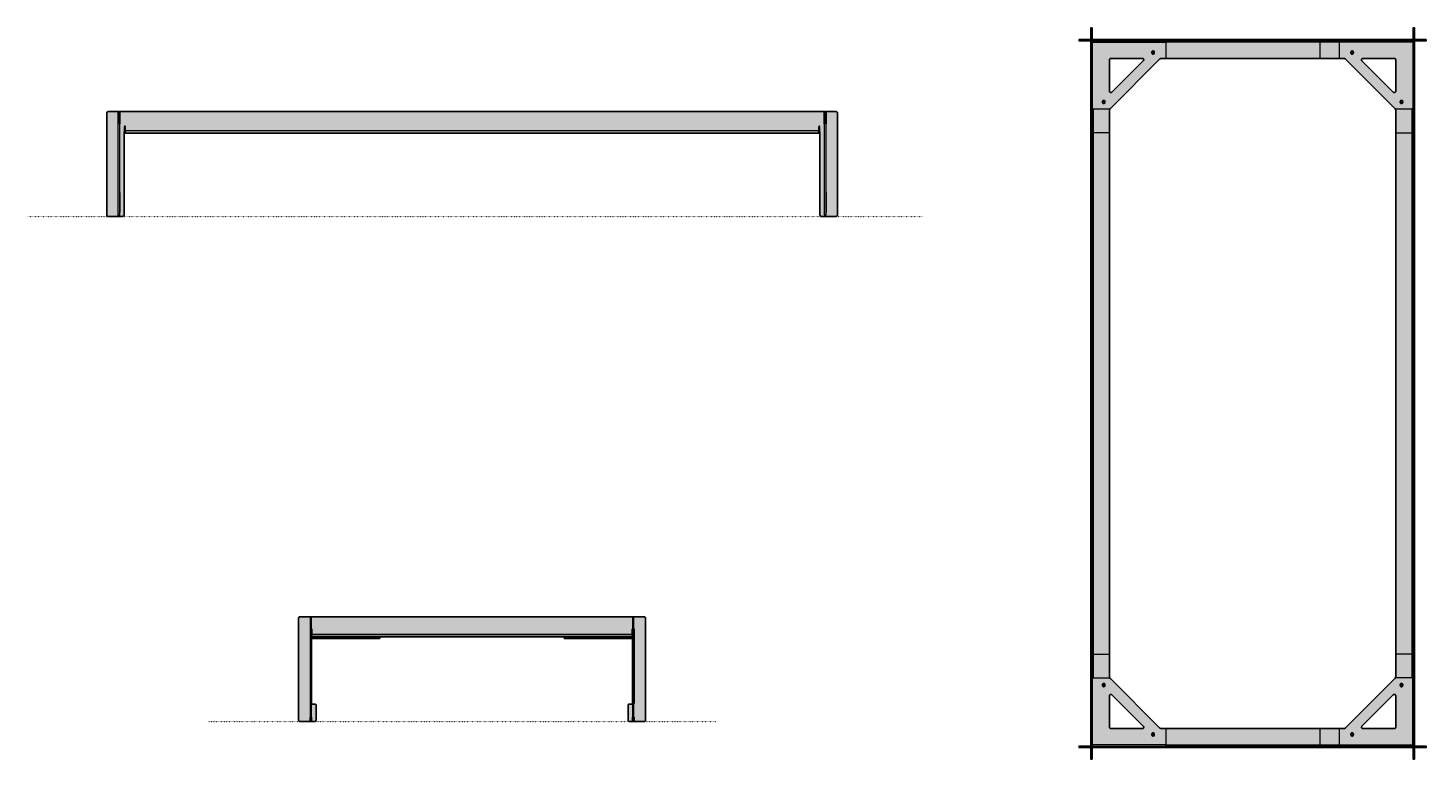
# Model space of a CAD drawing. Header units: millimetres. Extents: x 0 to 4006, y -1554 to 540.
import ezdxf

# ---------------------------------------------------------------- set-up
doc = ezdxf.new("R2010")
doc.units = ezdxf.units.MM
doc.linetypes.add('Dots', pattern=[1, 0, -1])
doc.layers.add('Blocks', color=7, linetype='Continuous')
doc.layers.add('Blocks$Fill', color=7, linetype='Continuous', true_color=0xffffff)
for name, color, linetype, lineweight, true_color in [('Blocks$Inner', 7, 'Continuous', 25, 0x007f00), ('Blocks$Outline', 7, 'Continuous', 35, 0xff3f3f), ('Groud', 7, 'Dots', 25, 0x243775)]:
    doc.layers.add(name, color=color, linetype=linetype, lineweight=lineweight, true_color=true_color)

# ---------------------------------------------------------------- blocks, each defined once
blk = doc.blocks.new('Connect bed 90x200 Top')
at = {"layer": 'Blocks$Fill'}
h = blk.add_hatch(color=256, dxfattribs=at)
h.paths.add_polyline_path([(1143.2, -1055.8), (1143.2, -1059.8), (1147.2, -1059.8), (1147.2, -1055.8), (1147.2, -1029), (1147.2, -1027), (1147.2, -1026.8), (1180.2, -1026.8), (1180.2, -1022.8), (1176.2, -1022.8), (1147.2, -1022.8), (1147.2, -1022.1), (1147.2, 994.5), (1147.2, 996.5), (1147.2, 997.2), (1176.2, 997.2), (1180.2, 997.2), (1180.2, 1001.2), (1176.2, 1001.2), (1147.2, 1001.2), (1147.2, 1003.4), (1147.2, 1030.2), (1147.2, 1034.2), (1143.2, 1034.2), (1143.2, 1030.2), (1143.2, 1003.4), (1143.2, 1001.4), (1143.2, 1001.2), (876.7, 1001.2), (223.3, 1001.2), (223.3, 1001.4), (223.3, 1030.2), (223.3, 1034.2), (219.3, 1034.2), (219.3, 1030.2), (219.3, 1001.4), (219.3, 1001.2), (190.2, 1001.2), (186.2, 1001.2), (186.2, 997.2), (190.2, 997.2), (219.3, 997.2), (219.3, 996.7), (219.3, -1022.1), (219.3, -1022.3), (219.3, -1022.8), (190.2, -1022.8), (186.2, -1022.8), (186.2, -1026.8), (190.2, -1026.8), (219.3, -1026.8), (219.3, -1027), (219.3, -1029), (219.3, -1055.8), (219.3, -1059.8), (223.3, -1059.8), (223.3, -1055.8), (223.3, -1029), (223.3, -1027), (223.3, -1026.8), (876.7, -1026.8), (1143.2, -1026.8), (1143.2, -1029)], flags=0)
h.paths.add_polyline_path([(999.3, 947.2), (1089.2, 947.2), (1089.4, 947.2), (1089.5, 947.2), (1089.7, 947.2), (1089.8, 947.2), (1089.9, 947.2), (1090.1, 947.1), (1090.2, 947.1), (1090.3, 947.1), (1090.5, 947), (1090.6, 947), (1090.7, 946.9), (1090.9, 946.9), (1091, 946.8), (1091.1, 946.8), (1091.2, 946.7), (1091.4, 946.6), (1091.5, 946.5), (1091.6, 946.5), (1091.7, 946.4), (1091.8, 946.3), (1091.9, 946.2), (1092, 946.1), (1092.1, 946), (1092.2, 945.9), (1092.3, 945.8), (1092.4, 945.7), (1092.5, 945.6), (1092.6, 945.5), (1092.6, 945.4), (1092.7, 945.2), (1092.8, 945.1), (1092.8, 945), (1092.9, 944.9), (1092.9, 944.7), (1093, 944.6), (1093, 944.5), (1093.1, 944.3), (1093.1, 944.2), (1093.2, 944.1), (1093.2, 943.9), (1093.2, 943.8), (1093.2, 943.7), (1093.2, 943.5), (1093.2, 943.4), (1093.2, 943.2), (1093.2, 853.3), (1093.2, 853.2), (1093.2, 853), (1093.2, 852.9), (1093.2, 852.8), (1093.2, 852.6), (1093.2, 852.5), (1093.1, 852.4), (1093.1, 852.2), (1093, 852.1), (1093, 852), (1093, 851.8), (1092.9, 851.7), (1092.8, 851.6), (1092.8, 851.5), (1092.7, 851.3), (1092.6, 851.2), (1092.6, 851.1), (1092.5, 851), (1092.4, 850.9), (1092.3, 850.8), (1092.2, 850.7), (1092.1, 850.6), (1092, 850.5), (1091.9, 850.4), (1091.8, 850.3), (1091.7, 850.2), (1091.6, 850.1), (1091.5, 850), (1091.4, 849.9), (1091.3, 849.9), (1091.1, 849.8), (1091, 849.7), (1090.9, 849.7), (1090.8, 849.6), (1090.6, 849.6), (1090.5, 849.5), (1090.4, 849.5), (1090.2, 849.4), (1090.1, 849.4), (1090, 849.4), (1089.8, 849.4), (1089.7, 849.3), (1089.6, 849.3), (1089.4, 849.3), (1089.3, 849.3), (1089.1, 849.3), (1089, 849.3), (1088.9, 849.3), (1088.7, 849.3), (1088.6, 849.4), (1088.5, 849.4), (1088.3, 849.4), (1088.2, 849.5), (1088.1, 849.5), (1087.9, 849.5), (1087.8, 849.6), (1087.7, 849.6), (1087.5, 849.7), (1087.4, 849.8), (1087.3, 849.8), (1087.2, 849.9), (1087.1, 850), (1086.9, 850), (1086.8, 850.1), (1086.7, 850.2), (1086.6, 850.3), (1086.5, 850.4), (1086.4, 850.5), (996.5, 940.4), (996.4, 940.5), (996.3, 940.6), (996.2, 940.7), (996.1, 940.8), (996.1, 940.9), (996, 941), (995.9, 941.2), (995.8, 941.3), (995.8, 941.4), (995.7, 941.5), (995.6, 941.7), (995.6, 941.8), (995.5, 941.9), (995.5, 942), (995.5, 942.2), (995.4, 942.3), (995.4, 942.5), (995.4, 942.6), (995.4, 942.7), (995.3, 942.9), (995.3, 943), (995.3, 943.1), (995.3, 943.3), (995.3, 943.4), (995.3, 943.6), (995.4, 943.7), (995.4, 943.8), (995.4, 944), (995.4, 944.1), (995.5, 944.2), (995.5, 944.4), (995.5, 944.5), (995.6, 944.6), (995.6, 944.8), (995.7, 944.9), (995.7, 945), (995.8, 945.1), (995.9, 945.3), (995.9, 945.4), (996, 945.5), (996.1, 945.6), (996.2, 945.7), (996.3, 945.8), (996.4, 945.9), (996.5, 946), (996.6, 946.1), (996.7, 946.2), (996.8, 946.3), (996.9, 946.4), (997, 946.5), (997.1, 946.6), (997.2, 946.6), (997.3, 946.7), (997.5, 946.8), (997.6, 946.8), (997.7, 946.9), (997.8, 946.9), (998, 947), (998.1, 947), (998.2, 947.1), (998.4, 947.1), (998.5, 947.1), (998.6, 947.2), (998.8, 947.2), (998.9, 947.2), (999, 947.2), (999.2, 947.2)], flags=0)
h.paths.add_polyline_path([(273.2, 943.4), (273.3, 943.5), (273.3, 943.6), (273.3, 943.8), (273.3, 943.9), (273.3, 944), (273.4, 944.2), (273.4, 944.3), (273.4, 944.4), (273.5, 944.6), (273.5, 944.7), (273.6, 944.8), (273.6, 945), (273.7, 945.1), (273.8, 945.2), (273.8, 945.3), (273.9, 945.4), (274, 945.5), (274.1, 945.6), (274.1, 945.8), (274.2, 945.9), (274.3, 946), (274.4, 946.1), (274.5, 946.2), (274.6, 946.2), (274.7, 946.3), (274.8, 946.4), (274.9, 946.5), (275, 946.6), (275.2, 946.6), (275.3, 946.7), (275.4, 946.8), (275.5, 946.8), (275.6, 946.9), (275.8, 947), (275.9, 947), (276, 947), (276.2, 947.1), (276.3, 947.1), (276.4, 947.1), (276.6, 947.2), (276.7, 947.2), (276.8, 947.2), (277, 947.2), (277.1, 947.2), (277.2, 947.2), (367.2, 947.2), (367.3, 947.2), (367.4, 947.2), (367.6, 947.2), (367.7, 947.2), (367.8, 947.2), (368, 947.1), (368.1, 947.1), (368.3, 947.1), (368.4, 947), (368.5, 947), (368.6, 946.9), (368.8, 946.9), (368.9, 946.8), (369, 946.8), (369.1, 946.7), (369.3, 946.6), (369.4, 946.6), (369.5, 946.5), (369.6, 946.4), (369.7, 946.3), (369.8, 946.2), (369.9, 946.1), (370, 946), (370.1, 945.9), (370.2, 945.8), (370.3, 945.7), (370.4, 945.6), (370.5, 945.5), (370.5, 945.4), (370.6, 945.3), (370.7, 945.1), (370.7, 945), (370.8, 944.9), (370.9, 944.8), (370.9, 944.6), (371, 944.5), (371, 944.4), (371, 944.2), (371.1, 944.1), (371.1, 944), (371.1, 943.8), (371.1, 943.7), (371.1, 943.6), (371.2, 943.4), (371.2, 943.3), (371.2, 943.1), (371.2, 943), (371.1, 942.9), (371.1, 942.7), (371.1, 942.6), (371.1, 942.5), (371.1, 942.3), (371, 942.2), (371, 942), (370.9, 941.9), (370.9, 941.8), (370.8, 941.7), (370.8, 941.5), (370.7, 941.4), (370.7, 941.3), (370.6, 941.2), (370.5, 941), (370.4, 940.9), (370.3, 940.8), (370.3, 940.7), (370.2, 940.6), (370.1, 940.5), (370, 940.4), (280.1, 850.5), (280, 850.4), (279.9, 850.3), (279.8, 850.2), (279.7, 850.1), (279.5, 850), (279.4, 850), (279.3, 849.9), (279.2, 849.8), (279.1, 849.8), (278.9, 849.7), (278.8, 849.6), (278.7, 849.6), (278.6, 849.5), (278.4, 849.5), (278.3, 849.5), (278.2, 849.4), (278, 849.4), (277.9, 849.4), (277.7, 849.3), (277.6, 849.3), (277.5, 849.3), (277.3, 849.3), (277.2, 849.3), (277.1, 849.3), (276.9, 849.3), (276.8, 849.3), (276.6, 849.4), (276.5, 849.4), (276.4, 849.4), (276.2, 849.4), (276.1, 849.5), (276, 849.5), (275.8, 849.6), (275.7, 849.6), (275.6, 849.7), (275.5, 849.7), (275.3, 849.8), (275.2, 849.9), (275.1, 849.9), (275, 850), (274.9, 850.1), (274.8, 850.2), (274.7, 850.3), (274.5, 850.4), (274.4, 850.5), (274.3, 850.6), (274.3, 850.7), (274.2, 850.8), (274.1, 850.9), (274, 851), (273.9, 851.1), (273.8, 851.2), (273.8, 851.3), (273.7, 851.5), (273.6, 851.6), (273.6, 851.7), (273.5, 851.8), (273.5, 852), (273.4, 852.1), (273.4, 852.2), (273.4, 852.4), (273.3, 852.5), (273.3, 852.6), (273.3, 852.8), (273.3, 852.9), (273.3, 853), (273.2, 853.2), (273.2, 853.3), (273.2, 943.2)], flags=0)
h.paths.add_polyline_path([(367.2, -972.8), (277.2, -972.8), (277.1, -972.8), (277, -972.8), (276.8, -972.7), (276.7, -972.7), (276.6, -972.7), (276.4, -972.7), (276.3, -972.7), (276.2, -972.6), (276, -972.6), (275.9, -972.5), (275.8, -972.5), (275.6, -972.4), (275.5, -972.4), (275.4, -972.3), (275.3, -972.3), (275.2, -972.2), (275, -972.1), (274.9, -972), (274.8, -972), (274.7, -971.9), (274.6, -971.8), (274.5, -971.7), (274.4, -971.6), (274.3, -971.5), (274.2, -971.4), (274.1, -971.3), (274.1, -971.2), (274, -971.1), (273.9, -971), (273.8, -970.8), (273.8, -970.7), (273.7, -970.6), (273.6, -970.5), (273.6, -970.4), (273.5, -970.2), (273.5, -970.1), (273.4, -970), (273.4, -969.8), (273.4, -969.7), (273.3, -969.6), (273.3, -969.4), (273.3, -969.3), (273.3, -969.2), (273.3, -969), (273.2, -968.9), (273.2, -968.8), (273.2, -878.9), (273.2, -878.7), (273.3, -878.6), (273.3, -878.4), (273.3, -878.3), (273.3, -878.2), (273.3, -878), (273.4, -877.9), (273.4, -877.8), (273.4, -877.6), (273.5, -877.5), (273.5, -877.4), (273.6, -877.2), (273.6, -877.1), (273.7, -877), (273.8, -876.9), (273.8, -876.7), (273.9, -876.6), (274, -876.5), (274.1, -876.4), (274.2, -876.3), (274.3, -876.2), (274.3, -876.1), (274.4, -876), (274.5, -875.9), (274.7, -875.8), (274.8, -875.7), (274.9, -875.6), (275, -875.6), (275.1, -875.5), (275.2, -875.4), (275.3, -875.3), (275.5, -875.3), (275.6, -875.2), (275.7, -875.2), (275.8, -875.1), (276, -875.1), (276.1, -875), (276.2, -875), (276.4, -874.9), (276.5, -874.9), (276.6, -874.9), (276.8, -874.9), (276.9, -874.9), (277.1, -874.9), (277.2, -874.9), (277.3, -874.9), (277.5, -874.9), (277.6, -874.9), (277.7, -874.9), (277.9, -874.9), (278, -874.9), (278.2, -875), (278.3, -875), (278.4, -875), (278.6, -875.1), (278.7, -875.1), (278.8, -875.2), (278.9, -875.2), (279.1, -875.3), (279.2, -875.4), (279.3, -875.4), (279.4, -875.5), (279.5, -875.6), (279.7, -875.7), (279.8, -875.7), (279.9, -875.8), (280, -875.9), (280.1, -876), (370, -965.9), (370.1, -966), (370.2, -966.1), (370.3, -966.2), (370.3, -966.4), (370.4, -966.5), (370.5, -966.6), (370.6, -966.7), (370.7, -966.8), (370.7, -966.9), (370.8, -967.1), (370.8, -967.2), (370.9, -967.3), (370.9, -967.5), (371, -967.6), (371, -967.7), (371.1, -967.9), (371.1, -968), (371.1, -968.1), (371.1, -968.3), (371.1, -968.4), (371.2, -968.5), (371.2, -968.7), (371.2, -968.8), (371.2, -969), (371.1, -969.1), (371.1, -969.2), (371.1, -969.4), (371.1, -969.5), (371.1, -969.6), (371, -969.8), (371, -969.9), (371, -970), (370.9, -970.2), (370.9, -970.3), (370.8, -970.4), (370.7, -970.6), (370.7, -970.7), (370.6, -970.8), (370.5, -970.9), (370.5, -971), (370.4, -971.1), (370.3, -971.3), (370.2, -971.4), (370.1, -971.5), (370, -971.6), (369.9, -971.7), (369.8, -971.8), (369.7, -971.8), (369.6, -971.9), (369.5, -972), (369.4, -972.1), (369.3, -972.2), (369.1, -972.2), (369, -972.3), (368.9, -972.4), (368.8, -972.4), (368.6, -972.5), (368.5, -972.5), (368.4, -972.6), (368.3, -972.6), (368.1, -972.7), (368, -972.7), (367.8, -972.7), (367.7, -972.7), (367.6, -972.7), (367.4, -972.8), (367.3, -972.8)], flags=0)
h.paths.add_polyline_path([(1090.9, -829.1), (949.4, -970.6), (949.2, -970.8), (949, -971), (948.8, -971.1), (948.5, -971.3), (948.3, -971.5), (948.1, -971.6), (947.8, -971.7), (947.6, -971.9), (947.4, -972), (947.1, -972.1), (946.9, -972.2), (946.6, -972.3), (946.3, -972.4), (946.1, -972.5), (945.8, -972.5), (945.6, -972.6), (945.3, -972.7), (945, -972.7), (944.7, -972.7), (944.5, -972.7), (944.2, -972.8), (943.9, -972.8), (932.2, -972.8), (876.7, -972.8), (434.2, -972.8), (422.3, -972.8), (422, -972.7), (421.7, -972.7), (421.5, -972.7), (421.2, -972.7), (420.9, -972.6), (420.7, -972.5), (420.4, -972.5), (420.1, -972.4), (419.9, -972.3), (419.6, -972.2), (419.4, -972.1), (419.1, -972), (418.9, -971.9), (418.6, -971.7), (418.4, -971.6), (418.2, -971.5), (417.9, -971.3), (417.7, -971.1), (417.5, -971), (417.3, -970.8), (417.1, -970.6), (416.9, -970.4), (275.6, -829.1), (275.1, -828.5), (274.9, -828.3), (274.7, -828.1), (274.6, -827.8), (274.4, -827.6), (274.3, -827.4), (274.2, -827.1), (274, -826.9), (273.9, -826.6), (273.8, -826.4), (273.7, -826.1), (273.6, -825.9), (273.6, -825.6), (273.5, -825.3), (273.4, -825.1), (273.4, -824.8), (273.3, -824.5), (273.3, -824.3), (273.3, -824), (273.3, -823.7), (273.3, -823.5), (273.3, -759.8), (273.3, 734.2), (273.3, 798.2), (273.3, 798.5), (273.3, 798.7), (273.3, 799), (273.4, 799.3), (273.4, 799.5), (273.5, 799.8), (273.6, 800.1), (273.6, 800.3), (273.7, 800.6), (273.8, 800.9), (273.9, 801.1), (274, 801.4), (274.2, 801.6), (274.3, 801.8), (274.4, 802.1), (274.6, 802.3), (274.7, 802.5), (274.9, 802.8), (275.1, 803), (275.2, 803.2), (275.6, 803.6), (417.1, 945.1), (417.3, 945.3), (417.5, 945.4), (417.7, 945.6), (417.9, 945.8), (418.2, 945.9), (418.4, 946.1), (418.6, 946.2), (418.9, 946.3), (419.1, 946.5), (419.4, 946.6), (419.6, 946.7), (419.9, 946.8), (420.1, 946.9), (420.4, 946.9), (420.7, 947), (420.9, 947.1), (421.2, 947.1), (421.5, 947.2), (421.7, 947.2), (422, 947.2), (422.3, 947.2), (422.6, 947.2), (434.2, 947.2), (876.7, 947.2), (932.2, 947.2), (944.2, 947.2), (944.5, 947.2), (944.7, 947.2), (945, 947.2), (945.3, 947.1), (945.6, 947.1), (945.8, 947), (946.1, 946.9), (946.3, 946.9), (946.6, 946.8), (946.9, 946.7), (947.1, 946.6), (947.4, 946.5), (947.6, 946.3), (947.8, 946.2), (948.1, 946.1), (948.3, 945.9), (948.5, 945.8), (948.8, 945.6), (949, 945.4), (949.2, 945.3), (949.4, 945.1), (949.6, 944.9), (1091.1, 803.4), (1091.3, 803.2), (1091.4, 803), (1091.6, 802.8), (1091.8, 802.5), (1091.9, 802.3), (1092.1, 802.1), (1092.2, 801.8), (1092.3, 801.6), (1092.5, 801.4), (1092.6, 801.1), (1092.7, 800.9), (1092.8, 800.6), (1092.9, 800.3), (1092.9, 800.1), (1093, 799.8), (1093.1, 799.5), (1093.1, 799.3), (1093.2, 799), (1093.2, 798.7), (1093.2, 798.5), (1093.2, 798.2), (1093.2, 797.9), (1093.2, -823.7), (1093.2, -824), (1093.2, -824.3), (1093.2, -824.5), (1093.1, -824.8), (1093.1, -825.1), (1093, -825.3), (1092.9, -825.6), (1092.9, -825.9), (1092.8, -826.1), (1092.7, -826.4), (1092.6, -826.6), (1092.5, -826.9), (1092.3, -827.1), (1092.2, -827.4), (1092.1, -827.6), (1091.9, -827.8), (1091.8, -828.1), (1091.6, -828.3), (1091.4, -828.5), (1091.3, -828.7), (1091.1, -828.9)], flags=0)
h.paths.add_polyline_path([(1093.2, -968.9), (1093.2, -969), (1093.2, -969.2), (1093.2, -969.3), (1093.2, -969.5), (1093.2, -969.6), (1093.1, -969.7), (1093.1, -969.9), (1093, -970), (1093, -970.1), (1092.9, -970.3), (1092.9, -970.4), (1092.8, -970.5), (1092.8, -970.6), (1092.7, -970.8), (1092.6, -970.9), (1092.6, -971), (1092.5, -971.1), (1092.4, -971.2), (1092.3, -971.3), (1092.2, -971.4), (1092.1, -971.5), (1092, -971.6), (1091.9, -971.7), (1091.8, -971.8), (1091.7, -971.9), (1091.6, -972), (1091.5, -972.1), (1091.4, -972.2), (1091.2, -972.2), (1091.1, -972.3), (1091, -972.4), (1090.9, -972.4), (1090.7, -972.5), (1090.6, -972.5), (1090.5, -972.6), (1090.3, -972.6), (1090.2, -972.6), (1090.1, -972.7), (1089.9, -972.7), (1089.8, -972.7), (1089.7, -972.7), (1089.5, -972.8), (1089.4, -972.8), (1089.2, -972.8), (999.3, -972.8), (999.2, -972.8), (999, -972.8), (998.9, -972.7), (998.8, -972.7), (998.6, -972.7), (998.5, -972.7), (998.4, -972.7), (998.2, -972.6), (998.1, -972.6), (998, -972.5), (997.8, -972.5), (997.7, -972.4), (997.6, -972.4), (997.5, -972.3), (997.3, -972.2), (997.2, -972.2), (997.1, -972.1), (997, -972), (996.9, -971.9), (996.8, -971.8), (996.7, -971.8), (996.6, -971.7), (996.5, -971.6), (996.4, -971.5), (996.3, -971.4), (996.2, -971.3), (996.1, -971.1), (996, -971), (995.9, -970.9), (995.9, -970.8), (995.8, -970.7), (995.7, -970.6), (995.7, -970.4), (995.6, -970.3), (995.6, -970.2), (995.5, -970), (995.5, -969.9), (995.5, -969.8), (995.4, -969.6), (995.4, -969.5), (995.4, -969.4), (995.4, -969.2), (995.3, -969.1), (995.3, -969), (995.3, -968.8), (995.3, -968.7), (995.3, -968.5), (995.3, -968.4), (995.4, -968.3), (995.4, -968.1), (995.4, -968), (995.4, -967.9), (995.5, -967.7), (995.5, -967.6), (995.5, -967.5), (995.6, -967.3), (995.6, -967.2), (995.7, -967.1), (995.8, -966.9), (995.8, -966.8), (995.9, -966.7), (996, -966.6), (996.1, -966.5), (996.1, -966.4), (996.2, -966.2), (996.3, -966.1), (996.4, -966), (996.5, -965.9), (1086.4, -876), (1086.5, -875.9), (1086.6, -875.8), (1086.7, -875.7), (1086.8, -875.7), (1086.9, -875.6), (1087.1, -875.5), (1087.2, -875.4), (1087.3, -875.4), (1087.4, -875.3), (1087.5, -875.2), (1087.7, -875.2), (1087.8, -875.1), (1087.9, -875.1), (1088.1, -875), (1088.2, -875), (1088.3, -875), (1088.5, -874.9), (1088.6, -874.9), (1088.7, -874.9), (1088.9, -874.9), (1089, -874.9), (1089.1, -874.9), (1089.3, -874.9), (1089.4, -874.9), (1089.6, -874.9), (1089.7, -874.9), (1089.8, -874.9), (1090, -874.9), (1090.1, -874.9), (1090.2, -875), (1090.4, -875), (1090.5, -875.1), (1090.6, -875.1), (1090.8, -875.2), (1090.9, -875.2), (1091, -875.3), (1091.1, -875.3), (1091.3, -875.4), (1091.4, -875.5), (1091.5, -875.6), (1091.6, -875.6), (1091.7, -875.7), (1091.8, -875.8), (1091.9, -875.9), (1092, -876), (1092.1, -876.1), (1092.2, -876.2), (1092.3, -876.3), (1092.4, -876.4), (1092.5, -876.5), (1092.6, -876.6), (1092.6, -876.7), (1092.7, -876.9), (1092.8, -877), (1092.8, -877.1), (1092.9, -877.2), (1093, -877.4), (1093, -877.5), (1093, -877.6), (1093.1, -877.8), (1093.1, -877.9), (1093.2, -878), (1093.2, -878.2), (1093.2, -878.3), (1093.2, -878.4), (1093.2, -878.6), (1093.2, -878.7), (1093.2, -878.9), (1093.2, -968.8)], flags=0)
at = {"layer": 'Blocks$Inner'}
for p, q in [((219.3, 1003.4), (223.3, 1003.4)), ((223.3, 1001.2), (223.3, 1001.4)), ((224.4, 980.2), (223.3, 980.2)), ((224.4, 993.2), (224.4, 997.2)), ((1143.2, 980.2), (1142, 980.2)), ((1143.2, 997.2), (1143.2, 996.7)), ((227.3, -826.9), (227.3, 801.4)), ((1093.2, 734.2), (1139.2, 734.2)), ((1139.2, -759.8), (1093.2, -759.8)), ((219.3, -1022.3), (219.3, -1022.8)), ((223.3, -1005.8), (224.4, -1005.8)), ((223.3, -1022.8), (223.3, -1022.3)), ((224.4, -1022.8), (224.4, -1018.8)), ((1142, -1005.8), (1143.2, -1005.8)), ((1147.2, -1020.1), (1143.2, -1020.1)), ((1147.2, -1022.3), (1143.2, -1022.3)), ((1176.2, -1026.8), (1176.2, -1022.8))]:
    blk.add_line(p, q, dxfattribs=at)
for points in [[(223.3, 1030.2), (223.3, 1034.2), (219.3, 1034.2), (219.3, 1030.2)], [(422.6, 947.2), (422.3, 947.2), (422, 947.2), (421.7, 947.2), (421.5, 947.2), (421.2, 947.1), (420.9, 947.1), (420.7, 947), (420.4, 946.9), (420.1, 946.9), (419.9, 946.8), (419.6, 946.7), (419.4, 946.6), (419.1, 946.5), (418.9, 946.3), (418.6, 946.2), (418.4, 946.1), (418.2, 945.9), (417.9, 945.8), (417.7, 945.6), (417.5, 945.4), (417.3, 945.3), (417.1, 945.1), (416.9, 944.9), (275.6, 803.6), (275.4, 803.4), (275.2, 803.2), (275, 803), (274.8, 802.9), (274.5, 802.7), (274.3, 802.5), (274.1, 802.4), (273.8, 802.3), (273.6, 802.1), (273.4, 802), (273.1, 801.9), (272.9, 801.8), (272.6, 801.7), (272.3, 801.6), (272.1, 801.5), (271.8, 801.5), (271.6, 801.4), (271.3, 801.3), (271, 801.3), (270.7, 801.3), (270.5, 801.3), (270.2, 801.2), (269.9, 801.2), (228.4, 801.2), (228.3, 801.2), (228.2, 801.2), (228, 801.3), (227.9, 801.3), (227.8, 801.3), (227.6, 801.3), (227.5, 801.3), (227.4, 801.4), (227.2, 801.4), (227.1, 801.5), (227, 801.5), (226.8, 801.6), (226.7, 801.6), (226.6, 801.7), (226.5, 801.7), (226.4, 801.8), (226.2, 801.9), (226.1, 802), (226, 802), (225.9, 802.1), (225.8, 802.2), (225.7, 802.3), (225.6, 802.4), (225.5, 802.5), (225.4, 802.6), (225.3, 802.7), (225.3, 802.8), (225.2, 802.9), (225.1, 803), (225, 803.2), (225, 803.3), (224.9, 803.4), (224.8, 803.5), (224.8, 803.6), (224.7, 803.8), (224.7, 803.9), (224.6, 804), (224.6, 804.2), (224.6, 804.3), (224.5, 804.4), (224.5, 804.6), (224.5, 804.7), (224.5, 804.8), (224.5, 805), (224.4, 805.1), (224.4, 805.2), (224.4, 993.2), (434.2, 993.2), (434.2, 947.2)], [(402.5, 964), (402.5, 964.2), (402.5, 964.3), (402.5, 964.5), (402.5, 964.6), (402.4, 964.8), (402.4, 965), (402.3, 965.1), (402.3, 965.3), (402.3, 965.4), (402.2, 965.5), (402.1, 965.7), (402.1, 965.8), (402, 966), (401.9, 966.1), (401.8, 966.2), (401.8, 966.4), (401.7, 966.5), (401.6, 966.6), (401.5, 966.7), (401.4, 966.9), (401.3, 967), (401.2, 967.1), (401.1, 967.2), (400.9, 967.3), (400.8, 967.4), (400.7, 967.5), (400.6, 967.6), (400.4, 967.7), (400.3, 967.7), (400.2, 967.8), (400, 967.9), (399.9, 968), (399.8, 968), (399.6, 968.1), (399.5, 968.1), (399.3, 968.2), (399.2, 968.2), (399, 968.3), (398.9, 968.3), (398.7, 968.3), (398.6, 968.3), (398.4, 968.4), (398.3, 968.4), (398.1, 968.4), (397.9, 968.4), (397.8, 968.4), (397.6, 968.4), (397.5, 968.3), (397.3, 968.3), (397.2, 968.3), (397, 968.3), (396.9, 968.2), (396.7, 968.2), (396.6, 968.1), (396.4, 968.1), (396.3, 968), (396.1, 968), (396, 967.9), (395.9, 967.8), (395.7, 967.7), (395.6, 967.7), (395.5, 967.6), (395.3, 967.5), (395.2, 967.4), (395.1, 967.3), (395, 967.2), (394.9, 967.1), (394.8, 967), (394.6, 966.9), (394.5, 966.7), (394.5, 966.6), (394.4, 966.5), (394.3, 966.4), (394.2, 966.2), (394.1, 966.1), (394, 966), (394, 965.8), (393.9, 965.7), (393.8, 965.5), (393.8, 965.4), (393.7, 965.3), (393.7, 965.1), (393.6, 965), (393.6, 964.8), (393.6, 964.6), (393.6, 964.5), (393.5, 964.3), (393.5, 964.2), (393.5, 964), (393.5, 963.9), (393.5, 963.7), (393.5, 963.6), (393.5, 963.4), (393.6, 963.3), (393.6, 963.1), (393.6, 963), (393.6, 962.8), (393.7, 962.6), (393.7, 962.5), (393.8, 962.4), (393.8, 962.2), (393.9, 962.1), (394, 961.9), (394, 961.8), (394.1, 961.6), (394.2, 961.5), (394.3, 961.4), (394.4, 961.3), (394.5, 961.1), (394.5, 961), (394.6, 960.9), (394.8, 960.8), (394.9, 960.7), (395, 960.6), (395.1, 960.5), (395.2, 960.4), (395.3, 960.3), (395.5, 960.2), (395.6, 960.1), (395.7, 960), (395.9, 959.9), (396, 959.9), (396.1, 959.8), (396.3, 959.7), (396.4, 959.7), (396.6, 959.6), (396.7, 959.6), (396.9, 959.5), (397, 959.5), (397.2, 959.5), (397.3, 959.4), (397.5, 959.4), (397.6, 959.4), (397.8, 959.4), (397.9, 959.4), (398.1, 959.4), (398.3, 959.4), (398.4, 959.4), (398.6, 959.4), (398.7, 959.4), (398.9, 959.5), (399, 959.5), (399.2, 959.5), (399.3, 959.6), (399.5, 959.6), (399.6, 959.7), (399.8, 959.7), (399.9, 959.8), (400, 959.9), (400.2, 959.9), (400.3, 960), (400.4, 960.1), (400.6, 960.2), (400.7, 960.3), (400.8, 960.4), (400.9, 960.5), (401.1, 960.6), (401.2, 960.7), (401.3, 960.8), (401.4, 960.9), (401.5, 961), (401.6, 961.1), (401.7, 961.3), (401.8, 961.4), (401.8, 961.5), (401.9, 961.6), (402, 961.8), (402.1, 961.9), (402.1, 962.1), (402.2, 962.2), (402.3, 962.4), (402.3, 962.5), (402.3, 962.6), (402.4, 962.8), (402.4, 963), (402.5, 963.1), (402.5, 963.3), (402.5, 963.4), (402.5, 963.6), (402.5, 963.7), (402.5, 963.9)], [(398, 966.4), (397.9, 966.4), (397.8, 966.4), (397.7, 966.4), (397.6, 966.3), (397.5, 966.3), (397.4, 966.3), (397.4, 966.3), (397.3, 966.3), (397.2, 966.2), (397.1, 966.2), (397, 966.2), (397, 966.1), (396.9, 966.1), (396.8, 966), (396.7, 966), (396.7, 966), (396.6, 965.9), (396.5, 965.9), (396.5, 965.8), (396.4, 965.7), (396.3, 965.7), (396.3, 965.6), (396.2, 965.6), (396.1, 965.5), (396.1, 965.4), (396, 965.4), (396, 965.3), (395.9, 965.2), (395.9, 965.2), (395.9, 965.1), (395.8, 965), (395.8, 964.9), (395.7, 964.8), (395.7, 964.8), (395.7, 964.7), (395.7, 964.6), (395.6, 964.5), (395.6, 964.4), (395.6, 964.3), (395.6, 964.3), (395.6, 964.2), (395.6, 964.1), (395.5, 964), (395.5, 963.9), (395.5, 963.8), (395.5, 963.7), (395.6, 963.7), (395.6, 963.6), (395.6, 963.5), (395.6, 963.4), (395.6, 963.3), (395.6, 963.2), (395.7, 963.2), (395.7, 963.1), (395.7, 963), (395.7, 962.9), (395.8, 962.8), (395.8, 962.8), (395.9, 962.7), (395.9, 962.6), (395.9, 962.5), (396, 962.5), (396, 962.4), (396.1, 962.3), (396.1, 962.3), (396.2, 962.2), (396.3, 962.1), (396.3, 962.1), (396.4, 962), (396.5, 961.9), (396.5, 961.9), (396.6, 961.8), (396.7, 961.8), (396.7, 961.7), (396.8, 961.7), (396.9, 961.7), (397, 961.6), (397, 961.6), (397.1, 961.6), (397.2, 961.5), (397.3, 961.5), (397.4, 961.5), (397.4, 961.4), (397.5, 961.4), (397.6, 961.4), (397.7, 961.4), (397.8, 961.4), (397.9, 961.4), (398, 961.4), (398, 961.4), (398.1, 961.4), (398.2, 961.4), (398.3, 961.4), (398.4, 961.4), (398.5, 961.4), (398.6, 961.4), (398.6, 961.4), (398.7, 961.5), (398.8, 961.5), (398.9, 961.5), (399, 961.6), (399.1, 961.6), (399.1, 961.6), (399.2, 961.7), (399.3, 961.7), (399.4, 961.7), (399.4, 961.8), (399.5, 961.8), (399.6, 961.9), (399.6, 961.9), (399.7, 962), (399.8, 962.1), (399.8, 962.1), (399.9, 962.2), (399.9, 962.3), (400, 962.3), (400.1, 962.4), (400.1, 962.5), (400.2, 962.5), (400.2, 962.6), (400.2, 962.7), (400.3, 962.8), (400.3, 962.8), (400.4, 962.9), (400.4, 963), (400.4, 963.1), (400.4, 963.2), (400.5, 963.2), (400.5, 963.3), (400.5, 963.4), (400.5, 963.5), (400.5, 963.6), (400.5, 963.7), (400.5, 963.7), (400.5, 963.8), (400.5, 963.9), (400.5, 964), (400.5, 964.1), (400.5, 964.2), (400.5, 964.3), (400.5, 964.3), (400.5, 964.4), (400.5, 964.5), (400.4, 964.6), (400.4, 964.7), (400.4, 964.8), (400.4, 964.8), (400.3, 964.9), (400.3, 965), (400.2, 965.1), (400.2, 965.2), (400.2, 965.2), (400.1, 965.3), (400.1, 965.4), (400, 965.4), (399.9, 965.5), (399.9, 965.6), (399.8, 965.6), (399.8, 965.7), (399.7, 965.7), (399.6, 965.8), (399.6, 965.9), (399.5, 965.9), (399.4, 966), (399.4, 966), (399.3, 966), (399.2, 966.1), (399.1, 966.1), (399.1, 966.2), (399, 966.2), (398.9, 966.2), (398.8, 966.3), (398.7, 966.3), (398.6, 966.3), (398.6, 966.3), (398.5, 966.3), (398.4, 966.4), (398.3, 966.4), (398.2, 966.4), (398.1, 966.4), (398, 966.4)], [(964, 963.7), (964, 963.6), (964, 963.4), (964, 963.3), (964, 963.1), (964.1, 963), (964.1, 962.8), (964.1, 962.6), (964.2, 962.5), (964.2, 962.4), (964.3, 962.2), (964.3, 962.1), (964.4, 961.9), (964.5, 961.8), (964.6, 961.6), (964.6, 961.5), (964.7, 961.4), (964.8, 961.3), (964.9, 961.1), (965, 961), (965.1, 960.9), (965.2, 960.8), (965.3, 960.7), (965.4, 960.6), (965.5, 960.5), (965.7, 960.4), (965.8, 960.3), (965.9, 960.2), (966, 960.1), (966.2, 960), (966.3, 959.9), (966.4, 959.9), (966.6, 959.8), (966.7, 959.7), (966.9, 959.7), (967, 959.6), (967.2, 959.6), (967.3, 959.5), (967.5, 959.5), (967.6, 959.5), (967.8, 959.4), (967.9, 959.4), (968.1, 959.4), (968.2, 959.4), (968.4, 959.4), (968.5, 959.4), (968.7, 959.4), (968.9, 959.4), (969, 959.4), (969.2, 959.4), (969.3, 959.5), (969.5, 959.5), (969.6, 959.5), (969.8, 959.6), (969.9, 959.6), (970.1, 959.7), (970.2, 959.7), (970.3, 959.8), (970.5, 959.9), (970.6, 959.9), (970.8, 960), (970.9, 960.1), (971, 960.2), (971.1, 960.3), (971.3, 960.4), (971.4, 960.5), (971.5, 960.6), (971.6, 960.7), (971.7, 960.8), (971.8, 960.9), (971.9, 961), (972, 961.1), (972.1, 961.3), (972.2, 961.4), (972.3, 961.5), (972.4, 961.6), (972.4, 961.8), (972.5, 961.9), (972.6, 962.1), (972.6, 962.2), (972.7, 962.4), (972.7, 962.5), (972.8, 962.6), (972.8, 962.8), (972.9, 963), (972.9, 963.1), (972.9, 963.3), (972.9, 963.4), (973, 963.6), (973, 963.7), (973, 963.9), (973, 964), (973, 964.2), (972.9, 964.3), (972.9, 964.5), (972.9, 964.6), (972.9, 964.8), (972.8, 965), (972.8, 965.1), (972.7, 965.3), (972.7, 965.4), (972.6, 965.5), (972.6, 965.7), (972.5, 965.8), (972.4, 966), (972.4, 966.1), (972.3, 966.2), (972.2, 966.4), (972.1, 966.5), (972, 966.6), (971.9, 966.7), (971.8, 966.9), (971.7, 967), (971.6, 967.1), (971.5, 967.2), (971.4, 967.3), (971.3, 967.4), (971.1, 967.5), (971, 967.6), (970.9, 967.7), (970.8, 967.7), (970.6, 967.8), (970.5, 967.9), (970.3, 968), (970.2, 968), (970.1, 968.1), (969.9, 968.1), (969.8, 968.2), (969.6, 968.2), (969.5, 968.3), (969.3, 968.3), (969.2, 968.3), (969, 968.3), (968.9, 968.4), (968.7, 968.4), (968.5, 968.4), (968.4, 968.4), (968.2, 968.4), (968.1, 968.4), (967.9, 968.3), (967.8, 968.3), (967.6, 968.3), (967.5, 968.3), (967.3, 968.2), (967.2, 968.2), (967, 968.1), (966.9, 968.1), (966.7, 968), (966.6, 968), (966.4, 967.9), (966.3, 967.8), (966.2, 967.7), (966, 967.7), (965.9, 967.6), (965.8, 967.5), (965.7, 967.4), (965.5, 967.3), (965.4, 967.2), (965.3, 967.1), (965.2, 967), (965.1, 966.9), (965, 966.7), (964.9, 966.6), (964.8, 966.5), (964.7, 966.4), (964.6, 966.2), (964.6, 966.1), (964.5, 966), (964.4, 965.8), (964.3, 965.7), (964.3, 965.5), (964.2, 965.4), (964.2, 965.3), (964.1, 965.1), (964.1, 965), (964.1, 964.8), (964, 964.6), (964, 964.5), (964, 964.3), (964, 964.2), (964, 964), (964, 963.9)], [(968.4, 966.4), (968.3, 966.4), (968.2, 966.4), (968.1, 966.4), (968, 966.3), (968, 966.3), (967.9, 966.3), (967.8, 966.3), (967.7, 966.3), (967.6, 966.2), (967.5, 966.2), (967.5, 966.2), (967.4, 966.1), (967.3, 966.1), (967.2, 966), (967.2, 966), (967.1, 966), (967, 965.9), (966.9, 965.9), (966.9, 965.8), (966.8, 965.7), (966.7, 965.7), (966.7, 965.6), (966.6, 965.6), (966.6, 965.5), (966.5, 965.4), (966.5, 965.4), (966.4, 965.3), (966.4, 965.2), (966.3, 965.2), (966.3, 965.1), (966.2, 965), (966.2, 964.9), (966.2, 964.8), (966.1, 964.8), (966.1, 964.7), (966.1, 964.6), (966, 964.5), (966, 964.4), (966, 964.3), (966, 964.3), (966, 964.2), (966, 964.1), (966, 964), (966, 963.9), (966, 963.8), (966, 963.7), (966, 963.7), (966, 963.6), (966, 963.5), (966, 963.4), (966, 963.3), (966, 963.2), (966.1, 963.2), (966.1, 963.1), (966.1, 963), (966.2, 962.9), (966.2, 962.8), (966.2, 962.8), (966.3, 962.7), (966.3, 962.6), (966.4, 962.5), (966.4, 962.5), (966.5, 962.4), (966.5, 962.3), (966.6, 962.3), (966.6, 962.2), (966.7, 962.1), (966.7, 962.1), (966.8, 962), (966.9, 961.9), (966.9, 961.9), (967, 961.8), (967.1, 961.8), (967.2, 961.7), (967.2, 961.7), (967.3, 961.7), (967.4, 961.6), (967.5, 961.6), (967.5, 961.6), (967.6, 961.5), (967.7, 961.5), (967.8, 961.5), (967.9, 961.4), (968, 961.4), (968, 961.4), (968.1, 961.4), (968.2, 961.4), (968.3, 961.4), (968.4, 961.4), (968.5, 961.4), (968.6, 961.4), (968.6, 961.4), (968.7, 961.4), (968.8, 961.4), (968.9, 961.4), (969, 961.4), (969.1, 961.4), (969.1, 961.5), (969.2, 961.5), (969.3, 961.5), (969.4, 961.6), (969.5, 961.6), (969.5, 961.6), (969.6, 961.7), (969.7, 961.7), (969.8, 961.7), (969.8, 961.8), (969.9, 961.8), (970, 961.9), (970.1, 961.9), (970.1, 962), (970.2, 962.1), (970.2, 962.1), (970.3, 962.2), (970.4, 962.3), (970.4, 962.3), (970.5, 962.4), (970.5, 962.5), (970.6, 962.5), (970.6, 962.6), (970.7, 962.7), (970.7, 962.8), (970.7, 962.8), (970.8, 962.9), (970.8, 963), (970.8, 963.1), (970.9, 963.2), (970.9, 963.2), (970.9, 963.3), (970.9, 963.4), (970.9, 963.5), (970.9, 963.6), (971, 963.7), (971, 963.7), (971, 963.8), (971, 963.9), (971, 964), (971, 964.1), (970.9, 964.2), (970.9, 964.3), (970.9, 964.3), (970.9, 964.4), (970.9, 964.5), (970.9, 964.6), (970.8, 964.7), (970.8, 964.8), (970.8, 964.8), (970.7, 964.9), (970.7, 965), (970.7, 965.1), (970.6, 965.2), (970.6, 965.2), (970.5, 965.3), (970.5, 965.4), (970.4, 965.4), (970.4, 965.5), (970.3, 965.6), (970.2, 965.6), (970.2, 965.7), (970.1, 965.7), (970.1, 965.8), (970, 965.9), (969.9, 965.9), (969.8, 966), (969.8, 966), (969.7, 966), (969.6, 966.1), (969.5, 966.1), (969.5, 966.2), (969.4, 966.2), (969.3, 966.2), (969.2, 966.3), (969.1, 966.3), (969.1, 966.3), (969, 966.3), (968.9, 966.3), (968.8, 966.4), (968.7, 966.4), (968.6, 966.4), (968.6, 966.4), (968.5, 966.4)], [(273.2, 943.4), (273.2, 943.2), (273.2, 853.3), (273.2, 853.2), (273.3, 853), (273.3, 852.9), (273.3, 852.8), (273.3, 852.6), (273.3, 852.5), (273.4, 852.4), (273.4, 852.2), (273.4, 852.1), (273.5, 852), (273.5, 851.8), (273.6, 851.7), (273.6, 851.6), (273.7, 851.5), (273.8, 851.3), (273.8, 851.2), (273.9, 851.1), (274, 851), (274.1, 850.9), (274.2, 850.8), (274.3, 850.7), (274.3, 850.6), (274.4, 850.5), (274.5, 850.4), (274.7, 850.3), (274.8, 850.2), (274.9, 850.1), (275, 850), (275.1, 849.9), (275.2, 849.9), (275.3, 849.8), (275.5, 849.7), (275.6, 849.7), (275.7, 849.6), (275.8, 849.6), (276, 849.5), (276.1, 849.5), (276.2, 849.4), (276.4, 849.4), (276.5, 849.4), (276.6, 849.4), (276.8, 849.3), (276.9, 849.3), (277.1, 849.3), (277.2, 849.3), (277.3, 849.3), (277.5, 849.3), (277.6, 849.3), (277.7, 849.3), (277.9, 849.4), (278, 849.4), (278.2, 849.4), (278.3, 849.5), (278.4, 849.5), (278.6, 849.5), (278.7, 849.6), (278.8, 849.6), (278.9, 849.7), (279.1, 849.8), (279.2, 849.8), (279.3, 849.9), (279.4, 850), (279.5, 850), (279.7, 850.1), (279.8, 850.2), (279.9, 850.3), (280, 850.4), (280.1, 850.5), (370, 940.4), (370.1, 940.5), (370.2, 940.6), (370.3, 940.7), (370.3, 940.8), (370.4, 940.9), (370.5, 941), (370.6, 941.2), (370.7, 941.3), (370.7, 941.4), (370.8, 941.5), (370.8, 941.7), (370.9, 941.8), (370.9, 941.9), (371, 942), (371, 942.2), (371.1, 942.3), (371.1, 942.5), (371.1, 942.6), (371.1, 942.7), (371.1, 942.9), (371.2, 943), (371.2, 943.1), (371.2, 943.3), (371.2, 943.4), (371.1, 943.6), (371.1, 943.7), (371.1, 943.8), (371.1, 944), (371.1, 944.1), (371, 944.2), (371, 944.4), (371, 944.5), (370.9, 944.6), (370.9, 944.8), (370.8, 944.9), (370.7, 945), (370.7, 945.1), (370.6, 945.3), (370.5, 945.4), (370.5, 945.5), (370.4, 945.6), (370.3, 945.7), (370.2, 945.8), (370.1, 945.9), (370, 946), (369.9, 946.1), (369.8, 946.2), (369.7, 946.3), (369.6, 946.4), (369.5, 946.5), (369.4, 946.6), (369.3, 946.6), (369.1, 946.7), (369, 946.8), (368.9, 946.8), (368.8, 946.9), (368.6, 946.9), (368.5, 947), (368.4, 947), (368.3, 947.1), (368.1, 947.1), (368, 947.1), (367.8, 947.2), (367.7, 947.2), (367.6, 947.2), (367.4, 947.2), (367.3, 947.2), (367.2, 947.2), (277.2, 947.2), (277.1, 947.2), (277, 947.2), (276.8, 947.2), (276.7, 947.2), (276.6, 947.2), (276.4, 947.1), (276.3, 947.1), (276.2, 947.1), (276, 947), (275.9, 947), (275.8, 947), (275.6, 946.9), (275.5, 946.8), (275.4, 946.8), (275.3, 946.7), (275.2, 946.6), (275, 946.6), (274.9, 946.5), (274.8, 946.4), (274.7, 946.3), (274.6, 946.2), (274.5, 946.2), (274.4, 946.1), (274.3, 946), (274.2, 945.9), (274.1, 945.8), (274.1, 945.6), (274, 945.5), (273.9, 945.4), (273.8, 945.3), (273.8, 945.2), (273.7, 945.1), (273.6, 945), (273.6, 944.8), (273.5, 944.7), (273.5, 944.6), (273.4, 944.4), (273.4, 944.3), (273.4, 944.2), (273.3, 944), (273.3, 943.9), (273.3, 943.8), (273.3, 943.6), (273.3, 943.5)], [(999.3, 947.2), (999.2, 947.2), (999, 947.2), (998.9, 947.2), (998.8, 947.2), (998.6, 947.2), (998.5, 947.1), (998.4, 947.1), (998.2, 947.1), (998.1, 947), (998, 947), (997.8, 946.9), (997.7, 946.9), (997.6, 946.8), (997.5, 946.8), (997.3, 946.7), (997.2, 946.6), (997.1, 946.6), (997, 946.5), (996.9, 946.4), (996.8, 946.3), (996.7, 946.2), (996.6, 946.1), (996.5, 946), (996.4, 945.9), (996.3, 945.8), (996.2, 945.7), (996.1, 945.6), (996, 945.5), (995.9, 945.4), (995.9, 945.3), (995.8, 945.1), (995.7, 945), (995.7, 944.9), (995.6, 944.8), (995.6, 944.6), (995.5, 944.5), (995.5, 944.4), (995.5, 944.2), (995.4, 944.1), (995.4, 944), (995.4, 943.8), (995.4, 943.7), (995.3, 943.6), (995.3, 943.4), (995.3, 943.3), (995.3, 943.1), (995.3, 943), (995.3, 942.9), (995.4, 942.7), (995.4, 942.6), (995.4, 942.5), (995.4, 942.3), (995.5, 942.2), (995.5, 942), (995.5, 941.9), (995.6, 941.8), (995.6, 941.7), (995.7, 941.5), (995.8, 941.4), (995.8, 941.3), (995.9, 941.2), (996, 941), (996.1, 940.9), (996.1, 940.8), (996.2, 940.7), (996.3, 940.6), (996.4, 940.5), (996.5, 940.4), (1086.4, 850.5), (1086.5, 850.4), (1086.6, 850.3), (1086.7, 850.2), (1086.8, 850.1), (1086.9, 850), (1087.1, 850), (1087.2, 849.9), (1087.3, 849.8), (1087.4, 849.8), (1087.5, 849.7), (1087.7, 849.6), (1087.8, 849.6), (1087.9, 849.5), (1088.1, 849.5), (1088.2, 849.5), (1088.3, 849.4), (1088.5, 849.4), (1088.6, 849.4), (1088.7, 849.3), (1088.9, 849.3), (1089, 849.3), (1089.1, 849.3), (1089.3, 849.3), (1089.4, 849.3), (1089.6, 849.3), (1089.7, 849.3), (1089.8, 849.4), (1090, 849.4), (1090.1, 849.4), (1090.2, 849.4), (1090.4, 849.5), (1090.5, 849.5), (1090.6, 849.6), (1090.8, 849.6), (1090.9, 849.7), (1091, 849.7), (1091.1, 849.8), (1091.3, 849.9), (1091.4, 849.9), (1091.5, 850), (1091.6, 850.1), (1091.7, 850.2), (1091.8, 850.3), (1091.9, 850.4), (1092, 850.5), (1092.1, 850.6), (1092.2, 850.7), (1092.3, 850.8), (1092.4, 850.9), (1092.5, 851), (1092.6, 851.1), (1092.6, 851.2), (1092.7, 851.3), (1092.8, 851.5), (1092.8, 851.6), (1092.9, 851.7), (1093, 851.8), (1093, 852), (1093, 852.1), (1093.1, 852.2), (1093.1, 852.4), (1093.2, 852.5), (1093.2, 852.6), (1093.2, 852.8), (1093.2, 852.9), (1093.2, 853), (1093.2, 853.2), (1093.2, 853.3), (1093.2, 943.2), (1093.2, 943.4), (1093.2, 943.5), (1093.2, 943.7), (1093.2, 943.8), (1093.2, 943.9), (1093.2, 944.1), (1093.1, 944.2), (1093.1, 944.3), (1093, 944.5), (1093, 944.6), (1092.9, 944.7), (1092.9, 944.9), (1092.8, 945), (1092.8, 945.1), (1092.7, 945.2), (1092.6, 945.4), (1092.6, 945.5), (1092.5, 945.6), (1092.4, 945.7), (1092.3, 945.8), (1092.2, 945.9), (1092.1, 946), (1092, 946.1), (1091.9, 946.2), (1091.8, 946.3), (1091.7, 946.4), (1091.6, 946.5), (1091.5, 946.5), (1091.4, 946.6), (1091.2, 946.7), (1091.1, 946.8), (1091, 946.8), (1090.9, 946.9), (1090.7, 946.9), (1090.6, 947), (1090.5, 947), (1090.3, 947.1), (1090.2, 947.1), (1090.1, 947.1), (1089.9, 947.2), (1089.8, 947.2), (1089.7, 947.2), (1089.5, 947.2), (1089.4, 947.2), (1089.2, 947.2)], [(261.1, 822.6), (261.1, 822.8), (261.1, 822.9), (261.1, 823.1), (261, 823.2), (261, 823.4), (261, 823.5), (260.9, 823.7), (260.9, 823.8), (260.8, 824), (260.8, 824.1), (260.7, 824.3), (260.7, 824.4), (260.6, 824.5), (260.5, 824.7), (260.4, 824.8), (260.3, 824.9), (260.3, 825.1), (260.2, 825.2), (260.1, 825.3), (260, 825.4), (259.9, 825.6), (259.8, 825.7), (259.6, 825.8), (259.5, 825.9), (259.4, 826), (259.3, 826.1), (259.2, 826.2), (259, 826.2), (258.9, 826.3), (258.8, 826.4), (258.6, 826.5), (258.5, 826.5), (258.3, 826.6), (258.2, 826.7), (258, 826.7), (257.9, 826.8), (257.7, 826.8), (257.6, 826.8), (257.4, 826.9), (257.3, 826.9), (257.1, 826.9), (257, 826.9), (256.8, 826.9), (256.7, 827), (256.5, 827), (256.4, 826.9), (256.2, 826.9), (256.1, 826.9), (255.9, 826.9), (255.7, 826.9), (255.6, 826.8), (255.4, 826.8), (255.3, 826.8), (255.1, 826.7), (255, 826.7), (254.9, 826.6), (254.7, 826.5), (254.6, 826.5), (254.4, 826.4), (254.3, 826.3), (254.2, 826.2), (254, 826.2), (253.9, 826.1), (253.8, 826), (253.7, 825.9), (253.6, 825.8), (253.4, 825.7), (253.3, 825.6), (253.2, 825.4), (253.1, 825.3), (253, 825.2), (252.9, 825.1), (252.8, 824.9), (252.8, 824.8), (252.7, 824.7), (252.6, 824.5), (252.5, 824.4), (252.5, 824.3), (252.4, 824.1), (252.4, 824), (252.3, 823.8), (252.3, 823.7), (252.2, 823.5), (252.2, 823.4), (252.2, 823.2), (252.1, 823.1), (252.1, 822.9), (252.1, 822.8), (252.1, 822.6), (252.1, 822.5), (252.1, 822.3), (252.1, 822.1), (252.1, 822), (252.1, 821.8), (252.2, 821.7), (252.2, 821.5), (252.2, 821.4), (252.3, 821.2), (252.3, 821.1), (252.4, 820.9), (252.4, 820.8), (252.5, 820.6), (252.5, 820.5), (252.6, 820.4), (252.7, 820.2), (252.8, 820.1), (252.8, 820), (252.9, 819.8), (253, 819.7), (253.1, 819.6), (253.2, 819.5), (253.3, 819.4), (253.4, 819.2), (253.6, 819.1), (253.7, 819), (253.8, 818.9), (253.9, 818.8), (254, 818.8), (254.2, 818.7), (254.3, 818.6), (254.4, 818.5), (254.6, 818.4), (254.7, 818.4), (254.9, 818.3), (255, 818.2), (255.1, 818.2), (255.3, 818.1), (255.4, 818.1), (255.6, 818.1), (255.7, 818), (255.9, 818), (256.1, 818), (256.2, 818), (256.4, 818), (256.5, 818), (256.7, 818), (256.8, 818), (257, 818), (257.1, 818), (257.3, 818), (257.4, 818), (257.6, 818.1), (257.7, 818.1), (257.9, 818.1), (258, 818.2), (258.2, 818.2), (258.3, 818.3), (258.5, 818.4), (258.6, 818.4), (258.8, 818.5), (258.9, 818.6), (259, 818.7), (259.2, 818.8), (259.3, 818.8), (259.4, 818.9), (259.5, 819), (259.6, 819.1), (259.8, 819.2), (259.9, 819.4), (260, 819.5), (260.1, 819.6), (260.2, 819.7), (260.3, 819.8), (260.3, 820), (260.4, 820.1), (260.5, 820.2), (260.6, 820.4), (260.7, 820.5), (260.7, 820.6), (260.8, 820.8), (260.8, 820.9), (260.9, 821.1), (260.9, 821.2), (261, 821.4), (261, 821.5), (261, 821.7), (261.1, 821.8), (261.1, 822), (261.1, 822.1), (261.1, 822.3), (261.1, 822.5)], [(256.5, 825), (256.5, 824.9), (256.4, 824.9), (256.3, 824.9), (256.2, 824.9), (256.1, 824.9), (256, 824.9), (255.9, 824.9), (255.9, 824.8), (255.8, 824.8), (255.7, 824.8), (255.6, 824.7), (255.5, 824.7), (255.5, 824.7), (255.4, 824.6), (255.3, 824.6), (255.2, 824.5), (255.2, 824.5), (255.1, 824.4), (255, 824.4), (255, 824.3), (254.9, 824.3), (254.8, 824.2), (254.8, 824.1), (254.7, 824.1), (254.7, 824), (254.6, 823.9), (254.6, 823.9), (254.5, 823.8), (254.5, 823.7), (254.4, 823.7), (254.4, 823.6), (254.4, 823.5), (254.3, 823.4), (254.3, 823.3), (254.3, 823.3), (254.2, 823.2), (254.2, 823.1), (254.2, 823), (254.2, 822.9), (254.2, 822.8), (254.1, 822.8), (254.1, 822.7), (254.1, 822.6), (254.1, 822.5), (254.1, 822.4), (254.1, 822.3), (254.1, 822.2), (254.1, 822.2), (254.2, 822.1), (254.2, 822), (254.2, 821.9), (254.2, 821.8), (254.2, 821.7), (254.3, 821.7), (254.3, 821.6), (254.3, 821.5), (254.4, 821.4), (254.4, 821.3), (254.4, 821.3), (254.5, 821.2), (254.5, 821.1), (254.6, 821), (254.6, 821), (254.7, 820.9), (254.7, 820.8), (254.8, 820.8), (254.8, 820.7), (254.9, 820.6), (255, 820.6), (255, 820.5), (255.1, 820.5), (255.2, 820.4), (255.2, 820.4), (255.3, 820.3), (255.4, 820.3), (255.5, 820.2), (255.5, 820.2), (255.6, 820.2), (255.7, 820.1), (255.8, 820.1), (255.9, 820.1), (255.9, 820.1), (256, 820), (256.1, 820), (256.2, 820), (256.3, 820), (256.4, 820), (256.5, 820), (256.5, 820), (256.6, 820), (256.7, 820), (256.8, 820), (256.9, 820), (257, 820), (257.1, 820), (257.1, 820), (257.2, 820), (257.3, 820.1), (257.4, 820.1), (257.5, 820.1), (257.6, 820.1), (257.6, 820.2), (257.7, 820.2), (257.8, 820.2), (257.9, 820.3), (257.9, 820.3), (258, 820.4), (258.1, 820.4), (258.1, 820.5), (258.2, 820.5), (258.3, 820.6), (258.3, 820.6), (258.4, 820.7), (258.5, 820.8), (258.5, 820.8), (258.6, 820.9), (258.6, 821), (258.7, 821), (258.7, 821.1), (258.8, 821.2), (258.8, 821.3), (258.9, 821.3), (258.9, 821.4), (258.9, 821.5), (259, 821.6), (259, 821.7), (259, 821.7), (259, 821.8), (259.1, 821.9), (259.1, 822), (259.1, 822.1), (259.1, 822.2), (259.1, 822.2), (259.1, 822.3), (259.1, 822.4), (259.1, 822.5), (259.1, 822.6), (259.1, 822.7), (259.1, 822.8), (259.1, 822.8), (259.1, 822.9), (259.1, 823), (259, 823.1), (259, 823.2), (259, 823.3), (259, 823.3), (258.9, 823.4), (258.9, 823.5), (258.9, 823.6), (258.8, 823.7), (258.8, 823.7), (258.7, 823.8), (258.7, 823.9), (258.6, 823.9), (258.6, 824), (258.5, 824.1), (258.5, 824.1), (258.4, 824.2), (258.3, 824.3), (258.3, 824.3), (258.2, 824.4), (258.1, 824.4), (258.1, 824.5), (258, 824.5), (257.9, 824.6), (257.9, 824.6), (257.8, 824.7), (257.7, 824.7), (257.6, 824.7), (257.6, 824.8), (257.5, 824.8), (257.4, 824.8), (257.3, 824.9), (257.2, 824.9), (257.1, 824.9), (257.1, 824.9), (257, 824.9), (256.9, 824.9), (256.8, 824.9), (256.7, 825), (256.6, 825)], [(1105.4, 822.3), (1105.4, 822.1), (1105.4, 822), (1105.4, 821.8), (1105.5, 821.7), (1105.5, 821.5), (1105.5, 821.4), (1105.6, 821.2), (1105.6, 821.1), (1105.7, 820.9), (1105.7, 820.8), (1105.8, 820.6), (1105.8, 820.5), (1105.9, 820.4), (1106, 820.2), (1106.1, 820.1), (1106.1, 820), (1106.2, 819.8), (1106.3, 819.7), (1106.4, 819.6), (1106.5, 819.5), (1106.6, 819.4), (1106.7, 819.2), (1106.8, 819.1), (1107, 819), (1107.1, 818.9), (1107.2, 818.8), (1107.3, 818.8), (1107.5, 818.7), (1107.6, 818.6), (1107.7, 818.5), (1107.9, 818.4), (1108, 818.4), (1108.1, 818.3), (1108.3, 818.2), (1108.4, 818.2), (1108.6, 818.1), (1108.7, 818.1), (1108.9, 818.1), (1109, 818), (1109.2, 818), (1109.3, 818), (1109.5, 818), (1109.7, 818), (1109.8, 818), (1110, 818), (1110.1, 818), (1110.3, 818), (1110.4, 818), (1110.6, 818), (1110.7, 818), (1110.9, 818.1), (1111, 818.1), (1111.2, 818.1), (1111.3, 818.2), (1111.5, 818.2), (1111.6, 818.3), (1111.8, 818.4), (1111.9, 818.4), (1112, 818.5), (1112.2, 818.6), (1112.3, 818.7), (1112.4, 818.8), (1112.6, 818.8), (1112.7, 818.9), (1112.8, 819), (1112.9, 819.1), (1113, 819.2), (1113.1, 819.4), (1113.3, 819.5), (1113.4, 819.6), (1113.5, 819.7), (1113.5, 819.8), (1113.6, 820), (1113.7, 820.1), (1113.8, 820.2), (1113.9, 820.4), (1113.9, 820.5), (1114, 820.6), (1114.1, 820.8), (1114.1, 820.9), (1114.2, 821.1), (1114.2, 821.2), (1114.3, 821.4), (1114.3, 821.5), (1114.3, 821.7), (1114.3, 821.8), (1114.4, 822), (1114.4, 822.1), (1114.4, 822.3), (1114.4, 822.5), (1114.4, 822.6), (1114.4, 822.8), (1114.4, 822.9), (1114.3, 823.1), (1114.3, 823.2), (1114.3, 823.4), (1114.3, 823.5), (1114.2, 823.7), (1114.2, 823.8), (1114.1, 824), (1114.1, 824.1), (1114, 824.3), (1113.9, 824.4), (1113.9, 824.5), (1113.8, 824.7), (1113.7, 824.8), (1113.6, 824.9), (1113.5, 825.1), (1113.5, 825.2), (1113.4, 825.3), (1113.3, 825.4), (1113.1, 825.6), (1113, 825.7), (1112.9, 825.8), (1112.8, 825.9), (1112.7, 826), (1112.6, 826.1), (1112.4, 826.2), (1112.3, 826.2), (1112.2, 826.3), (1112, 826.4), (1111.9, 826.5), (1111.8, 826.5), (1111.6, 826.6), (1111.5, 826.7), (1111.3, 826.7), (1111.2, 826.8), (1111, 826.8), (1110.9, 826.8), (1110.7, 826.9), (1110.6, 826.9), (1110.4, 826.9), (1110.3, 826.9), (1110.1, 826.9), (1110, 827), (1109.8, 827), (1109.7, 826.9), (1109.5, 826.9), (1109.3, 826.9), (1109.2, 826.9), (1109, 826.9), (1108.9, 826.8), (1108.7, 826.8), (1108.6, 826.8), (1108.4, 826.7), (1108.3, 826.7), (1108.1, 826.6), (1108, 826.5), (1107.9, 826.5), (1107.7, 826.4), (1107.6, 826.3), (1107.5, 826.2), (1107.3, 826.2), (1107.2, 826.1), (1107.1, 826), (1107, 825.9), (1106.8, 825.8), (1106.7, 825.7), (1106.6, 825.6), (1106.5, 825.4), (1106.4, 825.3), (1106.3, 825.2), (1106.2, 825.1), (1106.1, 824.9), (1106.1, 824.8), (1106, 824.7), (1105.9, 824.5), (1105.8, 824.4), (1105.8, 824.3), (1105.7, 824.1), (1105.7, 824), (1105.6, 823.8), (1105.6, 823.7), (1105.5, 823.5), (1105.5, 823.4), (1105.5, 823.2), (1105.4, 823.1), (1105.4, 822.9), (1105.4, 822.8), (1105.4, 822.6), (1105.4, 822.5)], [(1109.8, 825), (1109.7, 824.9), (1109.6, 824.9), (1109.5, 824.9), (1109.5, 824.9), (1109.4, 824.9), (1109.3, 824.9), (1109.2, 824.9), (1109.1, 824.8), (1109, 824.8), (1109, 824.8), (1108.9, 824.7), (1108.8, 824.7), (1108.7, 824.7), (1108.6, 824.6), (1108.6, 824.6), (1108.5, 824.5), (1108.4, 824.5), (1108.4, 824.4), (1108.3, 824.4), (1108.2, 824.3), (1108.2, 824.3), (1108.1, 824.2), (1108, 824.1), (1108, 824.1), (1107.9, 824), (1107.9, 823.9), (1107.8, 823.9), (1107.8, 823.8), (1107.7, 823.7), (1107.7, 823.7), (1107.7, 823.6), (1107.6, 823.5), (1107.6, 823.4), (1107.5, 823.3), (1107.5, 823.3), (1107.5, 823.2), (1107.5, 823.1), (1107.4, 823), (1107.4, 822.9), (1107.4, 822.8), (1107.4, 822.8), (1107.4, 822.7), (1107.4, 822.6), (1107.4, 822.5), (1107.4, 822.4), (1107.4, 822.3), (1107.4, 822.2), (1107.4, 822.2), (1107.4, 822.1), (1107.4, 822), (1107.4, 821.9), (1107.5, 821.8), (1107.5, 821.7), (1107.5, 821.7), (1107.5, 821.6), (1107.6, 821.5), (1107.6, 821.4), (1107.7, 821.3), (1107.7, 821.3), (1107.7, 821.2), (1107.8, 821.1), (1107.8, 821), (1107.9, 821), (1107.9, 820.9), (1108, 820.8), (1108, 820.8), (1108.1, 820.7), (1108.2, 820.6), (1108.2, 820.6), (1108.3, 820.5), (1108.4, 820.5), (1108.4, 820.4), (1108.5, 820.4), (1108.6, 820.3), (1108.6, 820.3), (1108.7, 820.2), (1108.8, 820.2), (1108.9, 820.2), (1109, 820.1), (1109, 820.1), (1109.1, 820.1), (1109.2, 820.1), (1109.3, 820), (1109.4, 820), (1109.5, 820), (1109.5, 820), (1109.6, 820), (1109.7, 820), (1109.8, 820), (1109.9, 820), (1110, 820), (1110.1, 820), (1110.1, 820), (1110.2, 820), (1110.3, 820), (1110.4, 820), (1110.5, 820), (1110.6, 820.1), (1110.7, 820.1), (1110.7, 820.1), (1110.8, 820.1), (1110.9, 820.2), (1111, 820.2), (1111, 820.2), (1111.1, 820.3), (1111.2, 820.3), (1111.3, 820.4), (1111.3, 820.4), (1111.4, 820.5), (1111.5, 820.5), (1111.5, 820.6), (1111.6, 820.6), (1111.7, 820.7), (1111.7, 820.8), (1111.8, 820.8), (1111.8, 820.9), (1111.9, 821), (1111.9, 821), (1112, 821.1), (1112, 821.2), (1112.1, 821.3), (1112.1, 821.3), (1112.2, 821.4), (1112.2, 821.5), (1112.2, 821.6), (1112.3, 821.7), (1112.3, 821.7), (1112.3, 821.8), (1112.3, 821.9), (1112.3, 822), (1112.4, 822.1), (1112.4, 822.2), (1112.4, 822.2), (1112.4, 822.3), (1112.4, 822.4), (1112.4, 822.5), (1112.4, 822.6), (1112.4, 822.7), (1112.4, 822.8), (1112.4, 822.8), (1112.3, 822.9), (1112.3, 823), (1112.3, 823.1), (1112.3, 823.2), (1112.3, 823.3), (1112.2, 823.3), (1112.2, 823.4), (1112.2, 823.5), (1112.1, 823.6), (1112.1, 823.7), (1112, 823.7), (1112, 823.8), (1111.9, 823.9), (1111.9, 823.9), (1111.8, 824), (1111.8, 824.1), (1111.7, 824.1), (1111.7, 824.2), (1111.6, 824.3), (1111.5, 824.3), (1111.5, 824.4), (1111.4, 824.4), (1111.3, 824.5), (1111.3, 824.5), (1111.2, 824.6), (1111.1, 824.6), (1111, 824.7), (1111, 824.7), (1110.9, 824.7), (1110.8, 824.8), (1110.7, 824.8), (1110.7, 824.8), (1110.6, 824.9), (1110.5, 824.9), (1110.4, 824.9), (1110.3, 824.9), (1110.2, 824.9), (1110.1, 824.9), (1110.1, 824.9), (1110, 825), (1109.9, 825)], [(434.2, -1018.8), (224.4, -1018.8), (224.4, -830.8), (224.4, -830.6), (224.5, -830.5), (224.5, -830.4), (224.5, -830.2), (224.5, -830.1), (224.5, -830), (224.6, -829.8), (224.6, -829.7), (224.6, -829.6), (224.7, -829.4), (224.7, -829.3), (224.8, -829.2), (224.8, -829), (224.9, -828.9), (225, -828.8), (225, -828.7), (225.1, -828.6), (225.2, -828.5), (225.3, -828.4), (225.3, -828.2), (225.4, -828.1), (225.5, -828), (225.6, -827.9), (225.7, -827.8), (225.8, -827.8), (225.9, -827.7), (226, -827.6), (226.1, -827.5), (226.2, -827.4), (226.4, -827.4), (226.5, -827.3), (226.6, -827.2), (226.7, -827.2), (226.8, -827.1), (227, -827), (227.1, -827), (227.2, -827), (227.4, -826.9), (227.5, -826.9), (227.6, -826.9), (227.8, -826.8), (227.9, -826.8), (228, -826.8), (228.2, -826.8), (228.3, -826.8), (228.4, -826.8), (269.9, -826.8), (270.2, -826.8), (270.5, -826.8), (270.7, -826.8), (271, -826.8), (271.3, -826.9), (271.6, -826.9), (271.8, -827), (272.1, -827.1), (272.3, -827.1), (272.6, -827.2), (272.9, -827.3), (273.1, -827.4), (273.4, -827.5), (273.6, -827.7), (273.8, -827.8), (274.1, -827.9), (274.3, -828.1), (274.5, -828.2), (274.8, -828.4), (275, -828.6), (275.2, -828.7), (275.4, -828.9), (275.6, -829.1), (416.9, -970.4), (417.1, -970.6), (417.3, -970.8), (417.5, -971), (417.7, -971.1), (417.9, -971.3), (418.2, -971.5), (418.4, -971.6), (418.6, -971.7), (418.9, -971.9), (419.1, -972), (419.4, -972.1), (419.6, -972.2), (419.9, -972.3), (420.1, -972.4), (420.4, -972.5), (420.7, -972.5), (420.9, -972.6), (421.2, -972.7), (421.5, -972.7), (421.7, -972.7), (422, -972.7), (422.3, -972.8), (422.6, -972.8), (434.2, -972.8)], [(261.1, -847.8), (261.1, -847.7), (261.1, -847.5), (261.1, -847.4), (261, -847.2), (261, -847.1), (261, -846.9), (260.9, -846.8), (260.9, -846.6), (260.8, -846.5), (260.8, -846.3), (260.7, -846.2), (260.7, -846), (260.6, -845.9), (260.5, -845.8), (260.4, -845.6), (260.3, -845.5), (260.3, -845.4), (260.2, -845.2), (260.1, -845.1), (260, -845), (259.9, -844.9), (259.8, -844.8), (259.6, -844.7), (259.5, -844.6), (259.4, -844.5), (259.3, -844.4), (259.2, -844.3), (259, -844.2), (258.9, -844.1), (258.8, -844), (258.6, -844), (258.5, -843.9), (258.3, -843.8), (258.2, -843.8), (258, -843.7), (257.9, -843.7), (257.7, -843.6), (257.6, -843.6), (257.4, -843.6), (257.3, -843.5), (257.1, -843.5), (257, -843.5), (256.8, -843.5), (256.7, -843.5), (256.5, -843.5), (256.4, -843.5), (256.2, -843.5), (256.1, -843.5), (255.9, -843.5), (255.7, -843.6), (255.6, -843.6), (255.4, -843.6), (255.3, -843.7), (255.1, -843.7), (255, -843.8), (254.9, -843.8), (254.7, -843.9), (254.6, -844), (254.4, -844), (254.3, -844.1), (254.2, -844.2), (254, -844.3), (253.9, -844.4), (253.8, -844.5), (253.7, -844.6), (253.6, -844.7), (253.4, -844.8), (253.3, -844.9), (253.2, -845), (253.1, -845.1), (253, -845.2), (252.9, -845.4), (252.8, -845.5), (252.8, -845.6), (252.7, -845.8), (252.6, -845.9), (252.5, -846), (252.5, -846.2), (252.4, -846.3), (252.4, -846.5), (252.3, -846.6), (252.3, -846.8), (252.2, -846.9), (252.2, -847.1), (252.2, -847.2), (252.1, -847.4), (252.1, -847.5), (252.1, -847.7), (252.1, -847.8), (252.1, -848), (252.1, -848.1), (252.1, -848.3), (252.1, -848.5), (252.1, -848.6), (252.2, -848.8), (252.2, -848.9), (252.2, -849.1), (252.3, -849.2), (252.3, -849.4), (252.4, -849.5), (252.4, -849.7), (252.5, -849.8), (252.5, -849.9), (252.6, -850.1), (252.7, -850.2), (252.8, -850.4), (252.8, -850.5), (252.9, -850.6), (253, -850.7), (253.1, -850.9), (253.2, -851), (253.3, -851.1), (253.4, -851.2), (253.6, -851.3), (253.7, -851.4), (253.8, -851.5), (253.9, -851.6), (254, -851.7), (254.2, -851.8), (254.3, -851.9), (254.4, -851.9), (254.6, -852), (254.7, -852.1), (254.9, -852.1), (255, -852.2), (255.1, -852.3), (255.3, -852.3), (255.4, -852.3), (255.6, -852.4), (255.7, -852.4), (255.9, -852.4), (256.1, -852.5), (256.2, -852.5), (256.4, -852.5), (256.5, -852.5), (256.7, -852.5), (256.8, -852.5), (257, -852.5), (257.1, -852.5), (257.3, -852.4), (257.4, -852.4), (257.6, -852.4), (257.7, -852.3), (257.9, -852.3), (258, -852.3), (258.2, -852.2), (258.3, -852.1), (258.5, -852.1), (258.6, -852), (258.8, -851.9), (258.9, -851.9), (259, -851.8), (259.2, -851.7), (259.3, -851.6), (259.4, -851.5), (259.5, -851.4), (259.6, -851.3), (259.8, -851.2), (259.9, -851.1), (260, -851), (260.1, -850.9), (260.2, -850.7), (260.3, -850.6), (260.3, -850.5), (260.4, -850.4), (260.5, -850.2), (260.6, -850.1), (260.7, -849.9), (260.7, -849.8), (260.8, -849.7), (260.8, -849.5), (260.9, -849.4), (260.9, -849.2), (261, -849.1), (261, -848.9), (261, -848.8), (261.1, -848.6), (261.1, -848.5), (261.1, -848.3), (261.1, -848.1), (261.1, -848)], [(256.7, -850.5), (256.8, -850.5), (256.9, -850.5), (257, -850.5), (257.1, -850.5), (257.1, -850.4), (257.2, -850.4), (257.3, -850.4), (257.4, -850.4), (257.5, -850.3), (257.6, -850.3), (257.6, -850.3), (257.7, -850.2), (257.8, -850.2), (257.9, -850.2), (257.9, -850.1), (258, -850.1), (258.1, -850), (258.1, -850), (258.2, -849.9), (258.3, -849.9), (258.3, -849.8), (258.4, -849.7), (258.5, -849.7), (258.5, -849.6), (258.6, -849.5), (258.6, -849.5), (258.7, -849.4), (258.7, -849.3), (258.8, -849.3), (258.8, -849.2), (258.9, -849.1), (258.9, -849), (258.9, -849), (259, -848.9), (259, -848.8), (259, -848.7), (259, -848.6), (259.1, -848.5), (259.1, -848.5), (259.1, -848.4), (259.1, -848.3), (259.1, -848.2), (259.1, -848.1), (259.1, -848), (259.1, -847.9), (259.1, -847.9), (259.1, -847.8), (259.1, -847.7), (259.1, -847.6), (259.1, -847.5), (259.1, -847.4), (259, -847.4), (259, -847.3), (259, -847.2), (259, -847.1), (258.9, -847), (258.9, -846.9), (258.9, -846.9), (258.8, -846.8), (258.8, -846.7), (258.7, -846.6), (258.7, -846.6), (258.6, -846.5), (258.6, -846.4), (258.5, -846.4), (258.5, -846.3), (258.4, -846.2), (258.3, -846.2), (258.3, -846.1), (258.2, -846.1), (258.1, -846), (258.1, -846), (258, -845.9), (257.9, -845.9), (257.9, -845.8), (257.8, -845.8), (257.7, -845.7), (257.6, -845.7), (257.6, -845.7), (257.5, -845.6), (257.4, -845.6), (257.3, -845.6), (257.2, -845.6), (257.1, -845.5), (257.1, -845.5), (257, -845.5), (256.9, -845.5), (256.8, -845.5), (256.7, -845.5), (256.6, -845.5), (256.5, -845.5), (256.5, -845.5), (256.4, -845.5), (256.3, -845.5), (256.2, -845.5), (256.1, -845.5), (256, -845.6), (255.9, -845.6), (255.9, -845.6), (255.8, -845.6), (255.7, -845.7), (255.6, -845.7), (255.5, -845.7), (255.5, -845.8), (255.4, -845.8), (255.3, -845.9), (255.2, -845.9), (255.2, -846), (255.1, -846), (255, -846.1), (255, -846.1), (254.9, -846.2), (254.8, -846.2), (254.8, -846.3), (254.7, -846.4), (254.7, -846.4), (254.6, -846.5), (254.6, -846.6), (254.5, -846.6), (254.5, -846.7), (254.4, -846.8), (254.4, -846.9), (254.4, -846.9), (254.3, -847), (254.3, -847.1), (254.3, -847.2), (254.2, -847.3), (254.2, -847.4), (254.2, -847.4), (254.2, -847.5), (254.2, -847.6), (254.1, -847.7), (254.1, -847.8), (254.1, -847.9), (254.1, -847.9), (254.1, -848), (254.1, -848.1), (254.1, -848.2), (254.1, -848.3), (254.2, -848.4), (254.2, -848.5), (254.2, -848.5), (254.2, -848.6), (254.2, -848.7), (254.3, -848.8), (254.3, -848.9), (254.3, -849), (254.4, -849), (254.4, -849.1), (254.4, -849.2), (254.5, -849.3), (254.5, -849.3), (254.6, -849.4), (254.6, -849.5), (254.7, -849.5), (254.7, -849.6), (254.8, -849.7), (254.8, -849.7), (254.9, -849.8), (255, -849.9), (255, -849.9), (255.1, -850), (255.2, -850), (255.2, -850.1), (255.3, -850.1), (255.4, -850.2), (255.5, -850.2), (255.5, -850.2), (255.6, -850.3), (255.7, -850.3), (255.8, -850.3), (255.9, -850.4), (255.9, -850.4), (256, -850.4), (256.1, -850.4), (256.2, -850.5), (256.3, -850.5), (256.4, -850.5), (256.5, -850.5), (256.5, -850.5), (256.6, -850.5)], [(367.2, -972.8), (367.3, -972.8), (367.4, -972.8), (367.6, -972.7), (367.7, -972.7), (367.8, -972.7), (368, -972.7), (368.1, -972.7), (368.3, -972.6), (368.4, -972.6), (368.5, -972.5), (368.6, -972.5), (368.8, -972.4), (368.9, -972.4), (369, -972.3), (369.1, -972.2), (369.3, -972.2), (369.4, -972.1), (369.5, -972), (369.6, -971.9), (369.7, -971.8), (369.8, -971.8), (369.9, -971.7), (370, -971.6), (370.1, -971.5), (370.2, -971.4), (370.3, -971.3), (370.4, -971.1), (370.5, -971), (370.5, -970.9), (370.6, -970.8), (370.7, -970.7), (370.7, -970.6), (370.8, -970.4), (370.9, -970.3), (370.9, -970.2), (371, -970), (371, -969.9), (371, -969.8), (371.1, -969.6), (371.1, -969.5), (371.1, -969.4), (371.1, -969.2), (371.1, -969.1), (371.2, -969), (371.2, -968.8), (371.2, -968.7), (371.2, -968.5), (371.1, -968.4), (371.1, -968.3), (371.1, -968.1), (371.1, -968), (371.1, -967.9), (371, -967.7), (371, -967.6), (370.9, -967.5), (370.9, -967.3), (370.8, -967.2), (370.8, -967.1), (370.7, -966.9), (370.7, -966.8), (370.6, -966.7), (370.5, -966.6), (370.4, -966.5), (370.3, -966.4), (370.3, -966.2), (370.2, -966.1), (370.1, -966), (370, -965.9), (280.1, -876), (280, -875.9), (279.9, -875.8), (279.8, -875.7), (279.7, -875.7), (279.5, -875.6), (279.4, -875.5), (279.3, -875.4), (279.2, -875.4), (279.1, -875.3), (278.9, -875.2), (278.8, -875.2), (278.7, -875.1), (278.6, -875.1), (278.4, -875), (278.3, -875), (278.2, -875), (278, -874.9), (277.9, -874.9), (277.7, -874.9), (277.6, -874.9), (277.5, -874.9), (277.3, -874.9), (277.2, -874.9), (277.1, -874.9), (276.9, -874.9), (276.8, -874.9), (276.6, -874.9), (276.5, -874.9), (276.4, -874.9), (276.2, -875), (276.1, -875), (276, -875.1), (275.8, -875.1), (275.7, -875.2), (275.6, -875.2), (275.5, -875.3), (275.3, -875.3), (275.2, -875.4), (275.1, -875.5), (275, -875.6), (274.9, -875.6), (274.8, -875.7), (274.7, -875.8), (274.5, -875.9), (274.4, -876), (274.3, -876.1), (274.3, -876.2), (274.2, -876.3), (274.1, -876.4), (274, -876.5), (273.9, -876.6), (273.8, -876.7), (273.8, -876.9), (273.7, -877), (273.6, -877.1), (273.6, -877.2), (273.5, -877.4), (273.5, -877.5), (273.4, -877.6), (273.4, -877.8), (273.4, -877.9), (273.3, -878), (273.3, -878.2), (273.3, -878.3), (273.3, -878.4), (273.3, -878.6), (273.2, -878.7), (273.2, -878.9), (273.2, -968.8), (273.2, -968.9), (273.3, -969), (273.3, -969.2), (273.3, -969.3), (273.3, -969.4), (273.3, -969.6), (273.4, -969.7), (273.4, -969.8), (273.4, -970), (273.5, -970.1), (273.5, -970.2), (273.6, -970.4), (273.6, -970.5), (273.7, -970.6), (273.8, -970.7), (273.8, -970.8), (273.9, -971), (274, -971.1), (274.1, -971.2), (274.1, -971.3), (274.2, -971.4), (274.3, -971.5), (274.4, -971.6), (274.5, -971.7), (274.6, -971.8), (274.7, -971.9), (274.8, -972), (274.9, -972), (275, -972.1), (275.2, -972.2), (275.3, -972.3), (275.4, -972.3), (275.5, -972.4), (275.6, -972.4), (275.8, -972.5), (275.9, -972.5), (276, -972.6), (276.2, -972.6), (276.3, -972.7), (276.4, -972.7), (276.6, -972.7), (276.7, -972.7), (276.8, -972.7), (277, -972.8), (277.1, -972.8), (277.2, -972.8)], [(1093.2, -968.9), (1093.2, -968.8), (1093.2, -878.9), (1093.2, -878.7), (1093.2, -878.6), (1093.2, -878.4), (1093.2, -878.3), (1093.2, -878.2), (1093.2, -878), (1093.1, -877.9), (1093.1, -877.8), (1093, -877.6), (1093, -877.5), (1093, -877.4), (1092.9, -877.2), (1092.8, -877.1), (1092.8, -877), (1092.7, -876.9), (1092.6, -876.7), (1092.6, -876.6), (1092.5, -876.5), (1092.4, -876.4), (1092.3, -876.3), (1092.2, -876.2), (1092.1, -876.1), (1092, -876), (1091.9, -875.9), (1091.8, -875.8), (1091.7, -875.7), (1091.6, -875.6), (1091.5, -875.6), (1091.4, -875.5), (1091.3, -875.4), (1091.1, -875.3), (1091, -875.3), (1090.9, -875.2), (1090.8, -875.2), (1090.6, -875.1), (1090.5, -875.1), (1090.4, -875), (1090.2, -875), (1090.1, -874.9), (1090, -874.9), (1089.8, -874.9), (1089.7, -874.9), (1089.6, -874.9), (1089.4, -874.9), (1089.3, -874.9), (1089.1, -874.9), (1089, -874.9), (1088.9, -874.9), (1088.7, -874.9), (1088.6, -874.9), (1088.5, -874.9), (1088.3, -875), (1088.2, -875), (1088.1, -875), (1087.9, -875.1), (1087.8, -875.1), (1087.7, -875.2), (1087.5, -875.2), (1087.4, -875.3), (1087.3, -875.4), (1087.2, -875.4), (1087.1, -875.5), (1086.9, -875.6), (1086.8, -875.7), (1086.7, -875.7), (1086.6, -875.8), (1086.5, -875.9), (1086.4, -876), (996.5, -965.9), (996.4, -966), (996.3, -966.1), (996.2, -966.2), (996.1, -966.4), (996.1, -966.5), (996, -966.6), (995.9, -966.7), (995.8, -966.8), (995.8, -966.9), (995.7, -967.1), (995.6, -967.2), (995.6, -967.3), (995.5, -967.5), (995.5, -967.6), (995.5, -967.7), (995.4, -967.9), (995.4, -968), (995.4, -968.1), (995.4, -968.3), (995.3, -968.4), (995.3, -968.5), (995.3, -968.7), (995.3, -968.8), (995.3, -969), (995.3, -969.1), (995.4, -969.2), (995.4, -969.4), (995.4, -969.5), (995.4, -969.6), (995.5, -969.8), (995.5, -969.9), (995.5, -970), (995.6, -970.2), (995.6, -970.3), (995.7, -970.4), (995.7, -970.6), (995.8, -970.7), (995.9, -970.8), (995.9, -970.9), (996, -971), (996.1, -971.1), (996.2, -971.3), (996.3, -971.4), (996.4, -971.5), (996.5, -971.6), (996.6, -971.7), (996.7, -971.8), (996.8, -971.8), (996.9, -971.9), (997, -972), (997.1, -972.1), (997.2, -972.2), (997.3, -972.2), (997.5, -972.3), (997.6, -972.4), (997.7, -972.4), (997.8, -972.5), (998, -972.5), (998.1, -972.6), (998.2, -972.6), (998.4, -972.7), (998.5, -972.7), (998.6, -972.7), (998.8, -972.7), (998.9, -972.7), (999, -972.8), (999.2, -972.8), (999.3, -972.8), (1089.2, -972.8), (1089.4, -972.8), (1089.5, -972.8), (1089.7, -972.7), (1089.8, -972.7), (1089.9, -972.7), (1090.1, -972.7), (1090.2, -972.6), (1090.3, -972.6), (1090.5, -972.6), (1090.6, -972.5), (1090.7, -972.5), (1090.9, -972.4), (1091, -972.4), (1091.1, -972.3), (1091.2, -972.2), (1091.4, -972.2), (1091.5, -972.1), (1091.6, -972), (1091.7, -971.9), (1091.8, -971.8), (1091.9, -971.7), (1092, -971.6), (1092.1, -971.5), (1092.2, -971.4), (1092.3, -971.3), (1092.4, -971.2), (1092.5, -971.1), (1092.6, -971), (1092.6, -970.9), (1092.7, -970.8), (1092.8, -970.6), (1092.8, -970.5), (1092.9, -970.4), (1092.9, -970.3), (1093, -970.1), (1093, -970), (1093.1, -969.9), (1093.1, -969.7), (1093.2, -969.6), (1093.2, -969.5), (1093.2, -969.3), (1093.2, -969.2), (1093.2, -969)], [(1105.4, -848.1), (1105.4, -848.3), (1105.4, -848.5), (1105.4, -848.6), (1105.5, -848.8), (1105.5, -848.9), (1105.5, -849.1), (1105.6, -849.2), (1105.6, -849.4), (1105.7, -849.5), (1105.7, -849.7), (1105.8, -849.8), (1105.8, -849.9), (1105.9, -850.1), (1106, -850.2), (1106.1, -850.4), (1106.1, -850.5), (1106.2, -850.6), (1106.3, -850.7), (1106.4, -850.9), (1106.5, -851), (1106.6, -851.1), (1106.7, -851.2), (1106.8, -851.3), (1107, -851.4), (1107.1, -851.5), (1107.2, -851.6), (1107.3, -851.7), (1107.5, -851.8), (1107.6, -851.9), (1107.7, -851.9), (1107.9, -852), (1108, -852.1), (1108.1, -852.1), (1108.3, -852.2), (1108.4, -852.3), (1108.6, -852.3), (1108.7, -852.3), (1108.9, -852.4), (1109, -852.4), (1109.2, -852.4), (1109.3, -852.5), (1109.5, -852.5), (1109.7, -852.5), (1109.8, -852.5), (1110, -852.5), (1110.1, -852.5), (1110.3, -852.5), (1110.4, -852.5), (1110.6, -852.4), (1110.7, -852.4), (1110.9, -852.4), (1111, -852.3), (1111.2, -852.3), (1111.3, -852.3), (1111.5, -852.2), (1111.6, -852.1), (1111.8, -852.1), (1111.9, -852), (1112, -851.9), (1112.2, -851.9), (1112.3, -851.8), (1112.4, -851.7), (1112.6, -851.6), (1112.7, -851.5), (1112.8, -851.4), (1112.9, -851.3), (1113, -851.2), (1113.1, -851.1), (1113.3, -851), (1113.4, -850.9), (1113.5, -850.7), (1113.5, -850.6), (1113.6, -850.5), (1113.7, -850.4), (1113.8, -850.2), (1113.9, -850.1), (1113.9, -849.9), (1114, -849.8), (1114.1, -849.7), (1114.1, -849.5), (1114.2, -849.4), (1114.2, -849.2), (1114.3, -849.1), (1114.3, -848.9), (1114.3, -848.8), (1114.3, -848.6), (1114.4, -848.5), (1114.4, -848.3), (1114.4, -848.1), (1114.4, -848), (1114.4, -847.8), (1114.4, -847.7), (1114.4, -847.5), (1114.3, -847.4), (1114.3, -847.2), (1114.3, -847.1), (1114.3, -846.9), (1114.2, -846.8), (1114.2, -846.6), (1114.1, -846.5), (1114.1, -846.3), (1114, -846.2), (1113.9, -846), (1113.9, -845.9), (1113.8, -845.8), (1113.7, -845.6), (1113.6, -845.5), (1113.5, -845.4), (1113.5, -845.2), (1113.4, -845.1), (1113.3, -845), (1113.1, -844.9), (1113, -844.8), (1112.9, -844.7), (1112.8, -844.6), (1112.7, -844.5), (1112.6, -844.4), (1112.4, -844.3), (1112.3, -844.2), (1112.2, -844.1), (1112, -844), (1111.9, -844), (1111.8, -843.9), (1111.6, -843.8), (1111.5, -843.8), (1111.3, -843.7), (1111.2, -843.7), (1111, -843.6), (1110.9, -843.6), (1110.7, -843.6), (1110.6, -843.5), (1110.4, -843.5), (1110.3, -843.5), (1110.1, -843.5), (1110, -843.5), (1109.8, -843.5), (1109.7, -843.5), (1109.5, -843.5), (1109.3, -843.5), (1109.2, -843.5), (1109, -843.6), (1108.9, -843.6), (1108.7, -843.6), (1108.6, -843.7), (1108.4, -843.7), (1108.3, -843.8), (1108.1, -843.8), (1108, -843.9), (1107.9, -844), (1107.7, -844), (1107.6, -844.1), (1107.5, -844.2), (1107.3, -844.3), (1107.2, -844.4), (1107.1, -844.5), (1107, -844.6), (1106.8, -844.7), (1106.7, -844.8), (1106.6, -844.9), (1106.5, -845), (1106.4, -845.1), (1106.3, -845.2), (1106.2, -845.4), (1106.1, -845.5), (1106.1, -845.6), (1106, -845.8), (1105.9, -845.9), (1105.8, -846), (1105.8, -846.2), (1105.7, -846.3), (1105.7, -846.5), (1105.6, -846.6), (1105.6, -846.8), (1105.5, -846.9), (1105.5, -847.1), (1105.5, -847.2), (1105.4, -847.4), (1105.4, -847.5), (1105.4, -847.7), (1105.4, -847.8), (1105.4, -848)], [(1110, -850.5), (1110.1, -850.5), (1110.1, -850.5), (1110.2, -850.5), (1110.3, -850.5), (1110.4, -850.4), (1110.5, -850.4), (1110.6, -850.4), (1110.7, -850.4), (1110.7, -850.3), (1110.8, -850.3), (1110.9, -850.3), (1111, -850.2), (1111, -850.2), (1111.1, -850.2), (1111.2, -850.1), (1111.3, -850.1), (1111.3, -850), (1111.4, -850), (1111.5, -849.9), (1111.5, -849.9), (1111.6, -849.8), (1111.7, -849.7), (1111.7, -849.7), (1111.8, -849.6), (1111.8, -849.5), (1111.9, -849.5), (1111.9, -849.4), (1112, -849.3), (1112, -849.3), (1112.1, -849.2), (1112.1, -849.1), (1112.2, -849), (1112.2, -849), (1112.2, -848.9), (1112.3, -848.8), (1112.3, -848.7), (1112.3, -848.6), (1112.3, -848.5), (1112.3, -848.5), (1112.4, -848.4), (1112.4, -848.3), (1112.4, -848.2), (1112.4, -848.1), (1112.4, -848), (1112.4, -847.9), (1112.4, -847.9), (1112.4, -847.8), (1112.4, -847.7), (1112.4, -847.6), (1112.3, -847.5), (1112.3, -847.4), (1112.3, -847.4), (1112.3, -847.3), (1112.3, -847.2), (1112.2, -847.1), (1112.2, -847), (1112.2, -846.9), (1112.1, -846.9), (1112.1, -846.8), (1112, -846.7), (1112, -846.6), (1111.9, -846.6), (1111.9, -846.5), (1111.8, -846.4), (1111.8, -846.4), (1111.7, -846.3), (1111.7, -846.2), (1111.6, -846.2), (1111.5, -846.1), (1111.5, -846.1), (1111.4, -846), (1111.3, -846), (1111.3, -845.9), (1111.2, -845.9), (1111.1, -845.8), (1111, -845.8), (1111, -845.7), (1110.9, -845.7), (1110.8, -845.7), (1110.7, -845.6), (1110.7, -845.6), (1110.6, -845.6), (1110.5, -845.6), (1110.4, -845.5), (1110.3, -845.5), (1110.2, -845.5), (1110.1, -845.5), (1110.1, -845.5), (1110, -845.5), (1109.9, -845.5), (1109.8, -845.5), (1109.7, -845.5), (1109.6, -845.5), (1109.5, -845.5), (1109.5, -845.5), (1109.4, -845.5), (1109.3, -845.6), (1109.2, -845.6), (1109.1, -845.6), (1109, -845.6), (1109, -845.7), (1108.9, -845.7), (1108.8, -845.7), (1108.7, -845.8), (1108.6, -845.8), (1108.6, -845.9), (1108.5, -845.9), (1108.4, -846), (1108.4, -846), (1108.3, -846.1), (1108.2, -846.1), (1108.2, -846.2), (1108.1, -846.2), (1108, -846.3), (1108, -846.4), (1107.9, -846.4), (1107.9, -846.5), (1107.8, -846.6), (1107.8, -846.6), (1107.7, -846.7), (1107.7, -846.8), (1107.7, -846.9), (1107.6, -846.9), (1107.6, -847), (1107.5, -847.1), (1107.5, -847.2), (1107.5, -847.3), (1107.5, -847.4), (1107.4, -847.4), (1107.4, -847.5), (1107.4, -847.6), (1107.4, -847.7), (1107.4, -847.8), (1107.4, -847.9), (1107.4, -847.9), (1107.4, -848), (1107.4, -848.1), (1107.4, -848.2), (1107.4, -848.3), (1107.4, -848.4), (1107.4, -848.5), (1107.4, -848.5), (1107.5, -848.6), (1107.5, -848.7), (1107.5, -848.8), (1107.5, -848.9), (1107.6, -849), (1107.6, -849), (1107.7, -849.1), (1107.7, -849.2), (1107.7, -849.3), (1107.8, -849.3), (1107.8, -849.4), (1107.9, -849.5), (1107.9, -849.5), (1108, -849.6), (1108, -849.7), (1108.1, -849.7), (1108.2, -849.8), (1108.2, -849.9), (1108.3, -849.9), (1108.4, -850), (1108.4, -850), (1108.5, -850.1), (1108.6, -850.1), (1108.6, -850.2), (1108.7, -850.2), (1108.8, -850.2), (1108.9, -850.3), (1109, -850.3), (1109, -850.3), (1109.1, -850.4), (1109.2, -850.4), (1109.3, -850.4), (1109.4, -850.4), (1109.5, -850.5), (1109.5, -850.5), (1109.6, -850.5), (1109.7, -850.5), (1109.8, -850.5), (1109.9, -850.5)], [(402.5, -989.3), (402.5, -989.1), (402.5, -988.9), (402.5, -988.8), (402.5, -988.6), (402.4, -988.5), (402.4, -988.3), (402.3, -988.2), (402.3, -988), (402.3, -987.9), (402.2, -987.7), (402.1, -987.6), (402.1, -987.5), (402, -987.3), (401.9, -987.2), (401.8, -987.1), (401.8, -986.9), (401.7, -986.8), (401.6, -986.7), (401.5, -986.5), (401.4, -986.4), (401.3, -986.3), (401.2, -986.2), (401.1, -986.1), (400.9, -986), (400.8, -985.9), (400.7, -985.8), (400.6, -985.7), (400.4, -985.6), (400.3, -985.5), (400.2, -985.5), (400, -985.4), (399.9, -985.3), (399.8, -985.3), (399.6, -985.2), (399.5, -985.2), (399.3, -985.1), (399.2, -985.1), (399, -985), (398.9, -985), (398.7, -985), (398.6, -984.9), (398.4, -984.9), (398.3, -984.9), (398.1, -984.9), (397.9, -984.9), (397.8, -984.9), (397.6, -984.9), (397.5, -984.9), (397.3, -985), (397.2, -985), (397, -985), (396.9, -985.1), (396.7, -985.1), (396.6, -985.2), (396.4, -985.2), (396.3, -985.3), (396.1, -985.3), (396, -985.4), (395.9, -985.5), (395.7, -985.5), (395.6, -985.6), (395.5, -985.7), (395.3, -985.8), (395.2, -985.9), (395.1, -986), (395, -986.1), (394.9, -986.2), (394.8, -986.3), (394.6, -986.4), (394.5, -986.5), (394.5, -986.7), (394.4, -986.8), (394.3, -986.9), (394.2, -987.1), (394.1, -987.2), (394, -987.3), (394, -987.5), (393.9, -987.6), (393.8, -987.7), (393.8, -987.9), (393.7, -988), (393.7, -988.2), (393.6, -988.3), (393.6, -988.5), (393.6, -988.6), (393.6, -988.8), (393.5, -988.9), (393.5, -989.1), (393.5, -989.3), (393.5, -989.4), (393.5, -989.6), (393.5, -989.7), (393.5, -989.9), (393.6, -990), (393.6, -990.2), (393.6, -990.3), (393.6, -990.5), (393.7, -990.6), (393.7, -990.8), (393.8, -990.9), (393.8, -991.1), (393.9, -991.2), (394, -991.4), (394, -991.5), (394.1, -991.6), (394.2, -991.8), (394.3, -991.9), (394.4, -992), (394.5, -992.2), (394.5, -992.3), (394.6, -992.4), (394.8, -992.5), (394.9, -992.6), (395, -992.7), (395.1, -992.8), (395.2, -992.9), (395.3, -993), (395.5, -993.1), (395.6, -993.2), (395.7, -993.3), (395.9, -993.4), (396, -993.4), (396.1, -993.5), (396.3, -993.6), (396.4, -993.6), (396.6, -993.7), (396.7, -993.7), (396.9, -993.8), (397, -993.8), (397.2, -993.8), (397.3, -993.9), (397.5, -993.9), (397.6, -993.9), (397.8, -993.9), (397.9, -993.9), (398.1, -993.9), (398.3, -993.9), (398.4, -993.9), (398.6, -993.9), (398.7, -993.9), (398.9, -993.8), (399, -993.8), (399.2, -993.8), (399.3, -993.7), (399.5, -993.7), (399.6, -993.6), (399.8, -993.6), (399.9, -993.5), (400, -993.4), (400.2, -993.4), (400.3, -993.3), (400.4, -993.2), (400.6, -993.1), (400.7, -993), (400.8, -992.9), (400.9, -992.8), (401.1, -992.7), (401.2, -992.6), (401.3, -992.5), (401.4, -992.4), (401.5, -992.3), (401.6, -992.2), (401.7, -992), (401.8, -991.9), (401.8, -991.8), (401.9, -991.6), (402, -991.5), (402.1, -991.4), (402.1, -991.2), (402.2, -991.1), (402.3, -990.9), (402.3, -990.8), (402.3, -990.6), (402.4, -990.5), (402.4, -990.3), (402.5, -990.2), (402.5, -990), (402.5, -989.9), (402.5, -989.7), (402.5, -989.6), (402.5, -989.4)], [(398.1, -991.9), (398.2, -991.9), (398.3, -991.9), (398.4, -991.9), (398.5, -991.9), (398.6, -991.9), (398.6, -991.8), (398.7, -991.8), (398.8, -991.8), (398.9, -991.8), (399, -991.7), (399.1, -991.7), (399.1, -991.7), (399.2, -991.6), (399.3, -991.6), (399.4, -991.5), (399.4, -991.5), (399.5, -991.4), (399.6, -991.4), (399.6, -991.3), (399.7, -991.3), (399.8, -991.2), (399.8, -991.2), (399.9, -991.1), (399.9, -991), (400, -991), (400.1, -990.9), (400.1, -990.8), (400.2, -990.8), (400.2, -990.7), (400.2, -990.6), (400.3, -990.5), (400.3, -990.5), (400.4, -990.4), (400.4, -990.3), (400.4, -990.2), (400.4, -990.1), (400.5, -990.1), (400.5, -990), (400.5, -989.9), (400.5, -989.8), (400.5, -989.7), (400.5, -989.6), (400.5, -989.5), (400.5, -989.5), (400.5, -989.4), (400.5, -989.3), (400.5, -989.2), (400.5, -989.1), (400.5, -989), (400.5, -988.9), (400.5, -988.9), (400.5, -988.8), (400.4, -988.7), (400.4, -988.6), (400.4, -988.5), (400.4, -988.4), (400.3, -988.4), (400.3, -988.3), (400.2, -988.2), (400.2, -988.1), (400.2, -988.1), (400.1, -988), (400.1, -987.9), (400, -987.9), (399.9, -987.8), (399.9, -987.7), (399.8, -987.7), (399.8, -987.6), (399.7, -987.5), (399.6, -987.5), (399.6, -987.4), (399.5, -987.4), (399.4, -987.3), (399.4, -987.3), (399.3, -987.2), (399.2, -987.2), (399.1, -987.2), (399.1, -987.1), (399, -987.1), (398.9, -987.1), (398.8, -987), (398.7, -987), (398.6, -987), (398.6, -987), (398.5, -986.9), (398.4, -986.9), (398.3, -986.9), (398.2, -986.9), (398.1, -986.9), (398, -986.9), (398, -986.9), (397.9, -986.9), (397.8, -986.9), (397.7, -986.9), (397.6, -986.9), (397.5, -987), (397.4, -987), (397.4, -987), (397.3, -987), (397.2, -987.1), (397.1, -987.1), (397, -987.1), (397, -987.2), (396.9, -987.2), (396.8, -987.2), (396.7, -987.3), (396.7, -987.3), (396.6, -987.4), (396.5, -987.4), (396.5, -987.5), (396.4, -987.5), (396.3, -987.6), (396.3, -987.7), (396.2, -987.7), (396.1, -987.8), (396.1, -987.9), (396, -987.9), (396, -988), (395.9, -988.1), (395.9, -988.1), (395.9, -988.2), (395.8, -988.3), (395.8, -988.4), (395.7, -988.4), (395.7, -988.5), (395.7, -988.6), (395.7, -988.7), (395.6, -988.8), (395.6, -988.9), (395.6, -988.9), (395.6, -989), (395.6, -989.1), (395.6, -989.2), (395.5, -989.3), (395.5, -989.4), (395.5, -989.5), (395.5, -989.5), (395.6, -989.6), (395.6, -989.7), (395.6, -989.8), (395.6, -989.9), (395.6, -990), (395.6, -990.1), (395.7, -990.1), (395.7, -990.2), (395.7, -990.3), (395.7, -990.4), (395.8, -990.5), (395.8, -990.5), (395.9, -990.6), (395.9, -990.7), (395.9, -990.8), (396, -990.8), (396, -990.9), (396.1, -991), (396.1, -991), (396.2, -991.1), (396.3, -991.2), (396.3, -991.2), (396.4, -991.3), (396.5, -991.3), (396.5, -991.4), (396.6, -991.4), (396.7, -991.5), (396.7, -991.5), (396.8, -991.6), (396.9, -991.6), (397, -991.7), (397, -991.7), (397.1, -991.7), (397.2, -991.8), (397.3, -991.8), (397.4, -991.8), (397.4, -991.8), (397.5, -991.9), (397.6, -991.9), (397.7, -991.9), (397.8, -991.9), (397.9, -991.9), (398, -991.9), (398, -991.9)], [(964, -989.6), (964, -989.7), (964, -989.9), (964, -990), (964, -990.2), (964.1, -990.3), (964.1, -990.5), (964.1, -990.6), (964.2, -990.8), (964.2, -990.9), (964.3, -991.1), (964.3, -991.2), (964.4, -991.4), (964.5, -991.5), (964.6, -991.6), (964.6, -991.8), (964.7, -991.9), (964.8, -992), (964.9, -992.2), (965, -992.3), (965.1, -992.4), (965.2, -992.5), (965.3, -992.6), (965.4, -992.7), (965.5, -992.8), (965.7, -992.9), (965.8, -993), (965.9, -993.1), (966, -993.2), (966.2, -993.3), (966.3, -993.4), (966.4, -993.4), (966.6, -993.5), (966.7, -993.6), (966.9, -993.6), (967, -993.7), (967.2, -993.7), (967.3, -993.8), (967.5, -993.8), (967.6, -993.8), (967.8, -993.9), (967.9, -993.9), (968.1, -993.9), (968.2, -993.9), (968.4, -993.9), (968.5, -993.9), (968.7, -993.9), (968.9, -993.9), (969, -993.9), (969.2, -993.9), (969.3, -993.8), (969.5, -993.8), (969.6, -993.8), (969.8, -993.7), (969.9, -993.7), (970.1, -993.6), (970.2, -993.6), (970.3, -993.5), (970.5, -993.4), (970.6, -993.4), (970.8, -993.3), (970.9, -993.2), (971, -993.1), (971.1, -993), (971.3, -992.9), (971.4, -992.8), (971.5, -992.7), (971.6, -992.6), (971.7, -992.5), (971.8, -992.4), (971.9, -992.3), (972, -992.2), (972.1, -992), (972.2, -991.9), (972.3, -991.8), (972.4, -991.6), (972.4, -991.5), (972.5, -991.4), (972.6, -991.2), (972.6, -991.1), (972.7, -990.9), (972.7, -990.8), (972.8, -990.6), (972.8, -990.5), (972.9, -990.3), (972.9, -990.2), (972.9, -990), (972.9, -989.9), (973, -989.7), (973, -989.6), (973, -989.4), (973, -989.3), (973, -989.1), (972.9, -988.9), (972.9, -988.8), (972.9, -988.6), (972.9, -988.5), (972.8, -988.3), (972.8, -988.2), (972.7, -988), (972.7, -987.9), (972.6, -987.7), (972.6, -987.6), (972.5, -987.5), (972.4, -987.3), (972.4, -987.2), (972.3, -987.1), (972.2, -986.9), (972.1, -986.8), (972, -986.7), (971.9, -986.5), (971.8, -986.4), (971.7, -986.3), (971.6, -986.2), (971.5, -986.1), (971.4, -986), (971.3, -985.9), (971.1, -985.8), (971, -985.7), (970.9, -985.6), (970.8, -985.5), (970.6, -985.5), (970.5, -985.4), (970.3, -985.3), (970.2, -985.3), (970.1, -985.2), (969.9, -985.2), (969.8, -985.1), (969.6, -985.1), (969.5, -985), (969.3, -985), (969.2, -985), (969, -984.9), (968.9, -984.9), (968.7, -984.9), (968.5, -984.9), (968.4, -984.9), (968.2, -984.9), (968.1, -984.9), (967.9, -984.9), (967.8, -985), (967.6, -985), (967.5, -985), (967.3, -985.1), (967.2, -985.1), (967, -985.2), (966.9, -985.2), (966.7, -985.3), (966.6, -985.3), (966.4, -985.4), (966.3, -985.5), (966.2, -985.5), (966, -985.6), (965.9, -985.7), (965.8, -985.8), (965.7, -985.9), (965.5, -986), (965.4, -986.1), (965.3, -986.2), (965.2, -986.3), (965.1, -986.4), (965, -986.5), (964.9, -986.7), (964.8, -986.8), (964.7, -986.9), (964.6, -987.1), (964.6, -987.2), (964.5, -987.3), (964.4, -987.5), (964.3, -987.6), (964.3, -987.7), (964.2, -987.9), (964.2, -988), (964.1, -988.2), (964.1, -988.3), (964.1, -988.5), (964, -988.6), (964, -988.8), (964, -988.9), (964, -989.1), (964, -989.3), (964, -989.4)], [(968.6, -991.9), (968.6, -991.9), (968.7, -991.9), (968.8, -991.9), (968.9, -991.9), (969, -991.9), (969.1, -991.8), (969.1, -991.8), (969.2, -991.8), (969.3, -991.8), (969.4, -991.7), (969.5, -991.7), (969.5, -991.7), (969.6, -991.6), (969.7, -991.6), (969.8, -991.5), (969.8, -991.5), (969.9, -991.4), (970, -991.4), (970.1, -991.3), (970.1, -991.3), (970.2, -991.2), (970.2, -991.2), (970.3, -991.1), (970.4, -991), (970.4, -991), (970.5, -990.9), (970.5, -990.8), (970.6, -990.8), (970.6, -990.7), (970.7, -990.6), (970.7, -990.5), (970.7, -990.5), (970.8, -990.4), (970.8, -990.3), (970.8, -990.2), (970.9, -990.1), (970.9, -990.1), (970.9, -990), (970.9, -989.9), (970.9, -989.8), (970.9, -989.7), (971, -989.6), (971, -989.5), (971, -989.5), (971, -989.4), (971, -989.3), (971, -989.2), (970.9, -989.1), (970.9, -989), (970.9, -988.9), (970.9, -988.9), (970.9, -988.8), (970.9, -988.7), (970.8, -988.6), (970.8, -988.5), (970.8, -988.4), (970.7, -988.4), (970.7, -988.3), (970.7, -988.2), (970.6, -988.1), (970.6, -988.1), (970.5, -988), (970.5, -987.9), (970.4, -987.9), (970.4, -987.8), (970.3, -987.7), (970.2, -987.7), (970.2, -987.6), (970.1, -987.5), (970.1, -987.5), (970, -987.4), (969.9, -987.4), (969.8, -987.3), (969.8, -987.3), (969.7, -987.2), (969.6, -987.2), (969.5, -987.2), (969.5, -987.1), (969.4, -987.1), (969.3, -987.1), (969.2, -987), (969.1, -987), (969.1, -987), (969, -987), (968.9, -986.9), (968.8, -986.9), (968.7, -986.9), (968.6, -986.9), (968.6, -986.9), (968.5, -986.9), (968.4, -986.9), (968.3, -986.9), (968.2, -986.9), (968.1, -986.9), (968, -986.9), (968, -987), (967.9, -987), (967.8, -987), (967.7, -987), (967.6, -987.1), (967.5, -987.1), (967.5, -987.1), (967.4, -987.2), (967.3, -987.2), (967.2, -987.2), (967.2, -987.3), (967.1, -987.3), (967, -987.4), (966.9, -987.4), (966.9, -987.5), (966.8, -987.5), (966.7, -987.6), (966.7, -987.7), (966.6, -987.7), (966.6, -987.8), (966.5, -987.9), (966.5, -987.9), (966.4, -988), (966.4, -988.1), (966.3, -988.1), (966.3, -988.2), (966.2, -988.3), (966.2, -988.4), (966.2, -988.4), (966.1, -988.5), (966.1, -988.6), (966.1, -988.7), (966, -988.8), (966, -988.9), (966, -988.9), (966, -989), (966, -989.1), (966, -989.2), (966, -989.3), (966, -989.4), (966, -989.5), (966, -989.5), (966, -989.6), (966, -989.7), (966, -989.8), (966, -989.9), (966, -990), (966, -990.1), (966.1, -990.1), (966.1, -990.2), (966.1, -990.3), (966.2, -990.4), (966.2, -990.5), (966.2, -990.5), (966.3, -990.6), (966.3, -990.7), (966.4, -990.8), (966.4, -990.8), (966.5, -990.9), (966.5, -991), (966.6, -991), (966.6, -991.1), (966.7, -991.2), (966.7, -991.2), (966.8, -991.3), (966.9, -991.3), (966.9, -991.4), (967, -991.4), (967.1, -991.5), (967.2, -991.5), (967.2, -991.6), (967.3, -991.6), (967.4, -991.7), (967.5, -991.7), (967.5, -991.7), (967.6, -991.8), (967.7, -991.8), (967.8, -991.8), (967.9, -991.8), (968, -991.9), (968, -991.9), (968.1, -991.9), (968.2, -991.9), (968.3, -991.9), (968.4, -991.9), (968.5, -991.9)], [(190.2, -1026.8), (190.2, -1022.8), (186.2, -1022.8), (186.2, -1026.8)], [(1143.2, -1055.8), (1143.2, -1059.8), (1147.2, -1059.8), (1147.2, -1055.8)]]:
    blk.add_lwpolyline(points, close=True, dxfattribs=at)
for points in [[(219.3, 1001.2), (219.3, 1001.4), (223.3, 1001.4), (223.3, 1003.4), (223.3, 1030.2)], [(219.3, 1030.2), (219.3, 1003.4), (219.3, 1001.4)], [(1147.2, 1030.2), (1147.2, 1034.2), (1143.2, 1034.2), (1143.2, 1030.2)], [(1147.2, 1003.4), (1147.2, 1030.2), (1143.2, 1030.2), (1143.2, 1003.4)], [(1147.2, 1001.2), (1147.2, 1001.4), (1147.2, 1003.4), (1143.2, 1003.4), (1143.2, 1001.4)], [(190.2, 997.2), (190.2, 1001.2), (190.1, 1001.2), (186.2, 1001.2), (186.2, 997.2), (190.2, 997.2), (876.7, 997.2), (876.7, 1001.2), (190.2, 1001.2)], [(219.3, 997.2), (219.3, 996.7), (223.3, 996.7)], [(219.3, 996.5), (223.3, 996.5), (223.3, 996.7), (223.3, 997.2)], [(219.3, 996.7), (219.3, 996.5), (219.3, 994.5), (219.3, -1020.1), (219.3, -1022.1)], [(219.3, 994.5), (223.3, 994.5), (223.3, 996.5)], [(219.3, -1020.1), (223.3, -1020.1), (223.3, 994.5)], [(434.2, 947.2), (876.7, 947.2), (876.7, 993.2), (434.2, 993.2)], [(876.7, 1001.2), (1176.2, 1001.2), (1180.2, 1001.2), (1180.2, 997.2), (1176.2, 997.2)], [(1142, 997.2), (1142, 993.2), (932.2, 993.2), (876.7, 993.2), (876.7, 993.5), (876.7, 997.2), (1176.2, 997.2), (1176.2, 1001.2)], [(876.7, 947.2), (932.2, 947.2), (932.2, 993.2)], [(1142, 993.2), (1142, 805.2), (1142, 805.1), (1142, 805), (1142, 804.8), (1142, 804.7), (1142, 804.6), (1142, 804.4), (1141.9, 804.3), (1141.9, 804.2), (1141.9, 804), (1141.8, 803.9), (1141.8, 803.8), (1141.7, 803.6), (1141.7, 803.5), (1141.6, 803.4), (1141.5, 803.3), (1141.5, 803.2), (1141.4, 803), (1141.3, 802.9), (1141.2, 802.8), (1141.1, 802.7), (1141.1, 802.6), (1141, 802.5), (1140.9, 802.4), (1140.8, 802.3), (1140.7, 802.2), (1140.6, 802.1), (1140.5, 802), (1140.3, 802), (1140.2, 801.9), (1140.1, 801.8), (1140, 801.7), (1139.9, 801.7), (1139.8, 801.6), (1139.6, 801.6), (1139.5, 801.5), (1139.4, 801.5), (1139.3, 801.4), (1139.1, 801.4), (1139, 801.3), (1138.9, 801.3), (1138.7, 801.3), (1138.6, 801.3), (1138.5, 801.3), (1138.3, 801.2), (1138.2, 801.2), (1138, 801.2), (1096.6, 801.2), (1096.3, 801.2), (1096, 801.3), (1095.7, 801.3), (1095.5, 801.3), (1095.2, 801.3), (1094.9, 801.4), (1094.7, 801.5), (1094.4, 801.5), (1094.1, 801.6), (1093.9, 801.7), (1093.6, 801.8), (1093.4, 801.9), (1093.1, 802), (1092.9, 802.1), (1092.6, 802.3), (1092.4, 802.4), (1092.2, 802.5), (1091.9, 802.7), (1091.7, 802.9), (1091.5, 803), (1091.3, 803.2), (1091.1, 803.4), (1090.9, 803.6)], [(1147.2, 1001.4), (1143.2, 1001.4), (1143.2, 1001.2)], [(1147.2, 997.2), (1147.2, 996.7), (1147.2, 996.5), (1143.2, 996.5), (1143.2, 994.5), (1143.2, -1020.1), (1143.2, -1022.1)], [(1147.2, 996.7), (1143.2, 996.7), (1143.2, 996.5)], [(1147.2, -1022.1), (1147.2, -1020.1), (1147.2, 994.5), (1143.2, 994.5)], [(1147.2, 994.5), (1147.2, 996.5)], [(276.9, 947.2), (276.8, 947.2), (276.6, 947.2), (276.5, 947.2), (276.4, 947.1), (276.2, 947.1), (276.1, 947.1), (276, 947), (275.8, 947), (275.7, 946.9), (275.6, 946.9), (275.5, 946.8), (275.3, 946.7), (275.2, 946.7), (275.1, 946.6), (275, 946.5), (274.9, 946.4), (274.8, 946.4), (274.7, 946.3), (274.6, 946.2), (274.5, 946.1), (274.4, 946), (274.3, 945.9), (274.2, 945.8), (274.1, 945.7), (274, 945.6), (273.9, 945.4), (273.9, 945.3), (273.8, 945.2), (273.7, 945.1), (273.7, 945), (273.6, 944.8), (273.6, 944.7), (273.5, 944.6), (273.5, 944.5), (273.4, 944.3), (273.4, 944.2), (273.4, 944.1), (273.3, 943.9), (273.3, 943.8), (273.3, 943.6), (273.3, 943.5), (273.3, 943.4), (273.3, 943.2), (273.3, 853.3), (273.3, 853.2), (273.3, 853), (273.3, 852.9), (273.3, 852.8), (273.3, 852.6), (273.4, 852.5), (273.4, 852.4), (273.4, 852.2), (273.5, 852.1), (273.5, 852), (273.6, 851.8), (273.6, 851.7), (273.7, 851.6), (273.7, 851.4), (273.8, 851.3), (273.9, 851.2), (273.9, 851.1), (274, 851), (274.1, 850.9), (274.2, 850.8), (274.3, 850.6), (274.4, 850.5), (274.5, 850.4), (274.6, 850.4), (274.7, 850.3), (274.8, 850.2), (274.9, 850.1), (275, 850), (275.1, 849.9), (275.3, 849.9), (275.4, 849.8), (275.5, 849.7), (275.6, 849.7), (275.8, 849.6), (275.9, 849.6), (276, 849.5), (276.2, 849.5), (276.3, 849.4), (276.4, 849.4), (276.6, 849.4), (276.7, 849.4), (276.8, 849.3), (277, 849.3)], [(1142, -1018.8), (1142, -830.8), (1142, -830.6), (1142, -830.5), (1142, -830.4), (1142, -830.2), (1142, -830.1), (1142, -830), (1141.9, -829.8), (1141.9, -829.7), (1141.9, -829.6), (1141.8, -829.4), (1141.8, -829.3), (1141.7, -829.2), (1141.7, -829), (1141.6, -828.9), (1141.5, -828.8), (1141.5, -828.7), (1141.4, -828.6), (1141.3, -828.5), (1141.2, -828.4), (1141.1, -828.2), (1141.1, -828.1), (1141, -828), (1140.9, -827.9), (1140.8, -827.8), (1140.7, -827.8), (1140.6, -827.7), (1140.5, -827.6), (1140.3, -827.5), (1140.2, -827.4), (1140.1, -827.4), (1140, -827.3), (1139.9, -827.2), (1139.8, -827.2), (1139.6, -827.1), (1139.5, -827), (1139.4, -827), (1139.3, -827), (1139.1, -826.9), (1139, -826.9), (1138.9, -826.9), (1138.7, -826.8), (1138.6, -826.8), (1138.5, -826.8), (1138.3, -826.8), (1138.2, -826.8), (1138, -826.8), (1096.6, -826.8), (1096.3, -826.8), (1096, -826.8), (1095.7, -826.8), (1095.5, -826.8), (1095.2, -826.9), (1094.9, -826.9), (1094.7, -827), (1094.4, -827.1), (1094.1, -827.1), (1093.9, -827.2), (1093.6, -827.3), (1093.4, -827.4), (1093.1, -827.5), (1092.9, -827.7), (1092.6, -827.8), (1092.4, -827.9), (1092.2, -828.1), (1091.9, -828.2), (1091.7, -828.4), (1091.5, -828.6), (1091.3, -828.7), (1091.1, -828.9), (1090.9, -829.1), (1091.1, -828.9), (1091.3, -828.7), (1091.4, -828.5), (1091.6, -828.3), (1091.8, -828.1), (1091.9, -827.8), (1092.1, -827.6), (1092.2, -827.4), (1092.3, -827.1), (1092.5, -826.9), (1092.6, -826.6), (1092.7, -826.4), (1092.8, -826.1), (1092.9, -825.9), (1092.9, -825.6), (1093, -825.3), (1093.1, -825.1), (1093.1, -824.8), (1093.2, -824.5), (1093.2, -824.3), (1093.2, -824), (1093.2, -823.7), (1093.2, -823.5), (1093.2, -759.8), (1093.2, 734.2), (1093.2, 797.9), (1093.2, 798.2), (1093.2, 798.5), (1093.2, 798.7), (1093.2, 799), (1093.1, 799.3), (1093.1, 799.5), (1093, 799.8), (1092.9, 800.1), (1092.9, 800.3), (1092.8, 800.6), (1092.7, 800.9), (1092.6, 801.1), (1092.5, 801.4), (1092.3, 801.6), (1092.2, 801.8), (1092.1, 802.1), (1091.9, 802.3), (1091.8, 802.5), (1091.6, 802.8), (1091.4, 803), (1091.3, 803.2), (1091.1, 803.4), (1090.9, 803.6), (949.6, 944.9), (949.4, 945.1), (949.2, 945.3), (949, 945.4), (948.8, 945.6), (948.5, 945.8), (948.3, 945.9), (948.1, 946.1), (947.8, 946.2), (947.6, 946.3), (947.4, 946.5), (947.1, 946.6), (946.9, 946.7), (946.6, 946.8), (946.3, 946.9), (946.1, 946.9), (945.8, 947), (945.6, 947.1), (945.3, 947.1), (945, 947.2), (944.7, 947.2), (944.5, 947.2), (944.2, 947.2), (943.9, 947.2), (932.2, 947.2)], [(275.6, 803.6), (275.4, 803.4), (275.2, 803.2), (275.1, 803), (274.9, 802.8), (274.7, 802.5), (274.6, 802.3), (274.4, 802.1), (274.3, 801.8), (274.2, 801.6), (274, 801.4), (273.9, 801.1), (273.8, 800.9), (273.7, 800.6), (273.6, 800.3), (273.6, 800.1), (273.5, 799.8), (273.4, 799.5), (273.4, 799.3), (273.3, 799), (273.3, 798.7), (273.3, 798.5), (273.3, 798.2), (273.3, 797.9), (273.3, 734.2), (227.3, 734.2)], [(1139.2, 801.4), (1139.2, 734.2), (1139.2, -759.8), (1139.2, -827)], [(273.3, 734.2), (273.3, -759.8)], [(227.3, -759.8), (273.3, -759.8), (273.3, -823.5), (273.3, -823.7), (273.3, -824), (273.3, -824.3), (273.3, -824.5), (273.4, -824.8), (273.4, -825.1), (273.5, -825.3), (273.6, -825.6), (273.6, -825.9), (273.7, -826.1), (273.8, -826.4), (273.9, -826.6), (274, -826.9), (274.2, -827.1), (274.3, -827.4), (274.4, -827.6), (274.6, -827.8), (274.7, -828.1), (274.9, -828.3), (275.1, -828.5), (275.2, -828.7), (275.4, -828.9), (275.6, -829.1)], [(932.2, -972.8), (943.9, -972.8), (944.2, -972.8), (944.5, -972.7), (944.7, -972.7), (945, -972.7), (945.3, -972.7), (945.6, -972.6), (945.8, -972.5), (946.1, -972.5), (946.3, -972.4), (946.6, -972.3), (946.9, -972.2), (947.1, -972.1), (947.4, -972), (947.6, -971.9), (947.8, -971.7), (948.1, -971.6), (948.3, -971.5), (948.5, -971.3), (948.8, -971.1), (949, -971), (949.2, -970.8), (949.4, -970.6), (949.6, -970.4), (1090.9, -829.1)], [(277, -874.9), (276.8, -874.9), (276.7, -874.9), (276.6, -874.9), (276.4, -874.9), (276.3, -875), (276.2, -875), (276, -875.1), (275.9, -875.1), (275.8, -875.1), (275.6, -875.2), (275.5, -875.3), (275.4, -875.3), (275.3, -875.4), (275.1, -875.5), (275, -875.5), (274.9, -875.6), (274.8, -875.7), (274.7, -875.8), (274.6, -875.9), (274.5, -876), (274.4, -876.1), (274.3, -876.2), (274.2, -876.3), (274.1, -876.4), (274, -876.5), (273.9, -876.6), (273.9, -876.7), (273.8, -876.9), (273.7, -877), (273.7, -877.1), (273.6, -877.2), (273.6, -877.4), (273.5, -877.5), (273.5, -877.6), (273.4, -877.8), (273.4, -877.9), (273.4, -878), (273.3, -878.2), (273.3, -878.3), (273.3, -878.4), (273.3, -878.6), (273.3, -878.7), (273.3, -878.9), (273.3, -968.8), (273.3, -968.9), (273.3, -969), (273.3, -969.2), (273.3, -969.3), (273.3, -969.5), (273.4, -969.6), (273.4, -969.7), (273.4, -969.9), (273.5, -970), (273.5, -970.1), (273.6, -970.2), (273.6, -970.4), (273.7, -970.5), (273.7, -970.6), (273.8, -970.7), (273.9, -970.9), (273.9, -971), (274, -971.1), (274.1, -971.2), (274.2, -971.3), (274.3, -971.4), (274.4, -971.5), (274.5, -971.6), (274.6, -971.7), (274.7, -971.8), (274.8, -971.9), (274.9, -972), (275, -972.1), (275.1, -972.1), (275.2, -972.2), (275.3, -972.3), (275.5, -972.3), (275.6, -972.4), (275.7, -972.5), (275.8, -972.5), (276, -972.6), (276.1, -972.6), (276.2, -972.6), (276.4, -972.7), (276.5, -972.7), (276.6, -972.7), (276.8, -972.7), (276.9, -972.8)], [(434.2, -1018.8), (876.7, -1018.8), (876.7, -972.8), (434.2, -972.8)], [(932.2, -1018.8), (932.2, -972.8), (876.7, -972.8)], [(190.2, -1026.8), (876.7, -1026.8), (876.7, -1022.8), (876.7, -1018.8), (932.2, -1018.8), (1142, -1018.8), (1142, -1022.8)], [(190.2, -1022.8), (876.7, -1022.8), (1176.2, -1022.8), (1180.2, -1022.8), (1180.2, -1026.8), (1176.2, -1026.8), (876.7, -1026.8)], [(223.3, -1020.1), (223.3, -1022.1), (219.3, -1022.1), (219.3, -1022.3), (223.3, -1022.3), (223.3, -1022.1)], [(219.3, -1026.8), (219.3, -1027), (223.3, -1027), (223.3, -1026.8)], [(219.3, -1027), (219.3, -1029), (223.3, -1029), (223.3, -1027)], [(219.3, -1029), (219.3, -1055.8), (223.3, -1055.8)], [(219.3, -1055.8), (219.3, -1059.8), (223.3, -1059.8), (223.3, -1055.8), (223.3, -1029)], [(1147.2, -1022.8), (1147.2, -1022.3), (1147.2, -1022.1), (1143.2, -1022.1), (1143.2, -1022.3), (1143.2, -1022.8)], [(1143.2, -1027), (1147.2, -1027), (1147.2, -1026.8)], [(1143.2, -1026.8), (1143.2, -1027), (1143.2, -1029)], [(1147.2, -1055.8), (1147.2, -1029), (1143.2, -1029), (1143.2, -1055.8)], [(1147.2, -1029), (1147.2, -1027)]]:
    blk.add_lwpolyline(points, dxfattribs=at)
at = {"layer": 'Blocks$Outline'}
for points in [[(223.3, 1030.2), (223.3, 1034.2), (219.3, 1034.2), (219.3, 1030.2)], [(219.3, 1030.2), (219.3, 1003.4), (219.3, 1001.4)], [(223.3, 1001.4), (223.3, 1003.4), (223.3, 1030.2)], [(1147.2, 1030.2), (1147.2, 1034.2), (1143.2, 1034.2), (1143.2, 1030.2)], [(1143.2, 1030.2), (1143.2, 1003.4)], [(1143.2, 1003.4), (1143.2, 1001.4)], [(1147.2, 1003.4), (1147.2, 1030.2)], [(1147.2, 1001.2), (1147.2, 1001.4), (1147.2, 1003.4)], [(190.2, 1001.2), (190.1, 1001.2), (186.2, 1001.2), (186.2, 997.2), (190.2, 997.2), (219.3, 997.2)], [(219.3, 1001.2), (190.2, 1001.2)], [(219.3, 1001.4), (219.3, 1001.2)], [(219.3, 997.2), (219.3, 996.7)], [(219.3, 996.7), (219.3, 996.5), (219.3, 994.5), (219.3, -1020.1), (219.3, -1022.1)], [(223.3, 1001.2), (223.3, 1001.4)], [(876.7, 1001.2), (223.3, 1001.2)], [(1143.2, 1001.2), (876.7, 1001.2)], [(1143.2, 1001.4), (1143.2, 1001.2)], [(1176.2, 997.2), (1180.2, 997.2), (1180.2, 1001.2), (1176.2, 1001.2), (1147.2, 1001.2)], [(1147.2, 996.5), (1147.2, 996.7), (1147.2, 997.2)], [(1147.2, 997.2), (1176.2, 997.2)], [(1147.2, 994.5), (1147.2, 996.5)], [(1147.2, -1022.1), (1147.2, -1020.1), (1147.2, 994.5)], [(275.6, 803.6), (416.9, 944.9), (417.1, 945.1), (417.3, 945.3), (417.5, 945.4), (417.7, 945.6), (417.9, 945.8), (418.2, 945.9), (418.4, 946.1), (418.6, 946.2), (418.9, 946.3), (419.1, 946.5), (419.4, 946.6), (419.6, 946.7), (419.9, 946.8), (420.1, 946.9), (420.4, 946.9), (420.7, 947), (420.9, 947.1), (421.2, 947.1), (421.5, 947.2), (421.7, 947.2), (422, 947.2), (422.3, 947.2), (422.6, 947.2)], [(422.6, 947.2), (434.2, 947.2)], [(434.2, 947.2), (876.7, 947.2)], [(876.7, 947.2), (932.2, 947.2)], [(932.2, 947.2), (943.9, 947.2), (944.2, 947.2), (944.5, 947.2), (944.7, 947.2), (945, 947.2), (945.3, 947.1), (945.6, 947.1), (945.8, 947), (946.1, 946.9), (946.3, 946.9), (946.6, 946.8), (946.9, 946.7), (947.1, 946.6), (947.4, 946.5), (947.6, 946.3), (947.8, 946.2), (948.1, 946.1), (948.3, 945.9), (948.5, 945.8), (948.8, 945.6), (949, 945.4), (949.2, 945.3), (949.4, 945.1), (949.6, 944.9), (1090.9, 803.6), (1091.1, 803.4), (1091.3, 803.2), (1091.4, 803), (1091.6, 802.8), (1091.8, 802.5), (1091.9, 802.3), (1092.1, 802.1), (1092.2, 801.8), (1092.3, 801.6), (1092.5, 801.4), (1092.6, 801.1), (1092.7, 800.9), (1092.8, 800.6), (1092.9, 800.3), (1092.9, 800.1), (1093, 799.8), (1093.1, 799.5), (1093.1, 799.3), (1093.2, 799), (1093.2, 798.7), (1093.2, 798.5), (1093.2, 798.2), (1093.2, 797.9), (1093.2, 734.2), (1093.2, -759.8), (1093.2, -823.5), (1093.2, -823.7), (1093.2, -824), (1093.2, -824.3), (1093.2, -824.5), (1093.1, -824.8), (1093.1, -825.1), (1093, -825.3), (1092.9, -825.6), (1092.9, -825.9), (1092.8, -826.1), (1092.7, -826.4), (1092.6, -826.6), (1092.5, -826.9), (1092.3, -827.1), (1092.2, -827.4), (1092.1, -827.6), (1091.9, -827.8), (1091.8, -828.1), (1091.6, -828.3), (1091.4, -828.5), (1091.3, -828.7), (1091.1, -828.9), (1090.9, -829.1)], [(273.3, 734.2), (273.3, 797.9), (273.3, 798.2), (273.3, 798.5), (273.3, 798.7), (273.3, 799), (273.4, 799.3), (273.4, 799.5), (273.5, 799.8), (273.6, 800.1), (273.6, 800.3), (273.7, 800.6), (273.8, 800.9), (273.9, 801.1), (274, 801.4), (274.2, 801.6), (274.3, 801.8), (274.4, 802.1), (274.6, 802.3), (274.7, 802.5), (274.9, 802.8), (275.1, 803), (275.2, 803.2), (275.4, 803.4), (275.6, 803.6)], [(273.3, -759.8), (273.3, 734.2)], [(275.6, -829.1), (275.4, -828.9), (275.2, -828.7), (275.1, -828.5), (274.9, -828.3), (274.7, -828.1), (274.6, -827.8), (274.4, -827.6), (274.3, -827.4), (274.2, -827.1), (274, -826.9), (273.9, -826.6), (273.8, -826.4), (273.7, -826.1), (273.6, -825.9), (273.6, -825.6), (273.5, -825.3), (273.4, -825.1), (273.4, -824.8), (273.3, -824.5), (273.3, -824.3), (273.3, -824), (273.3, -823.7), (273.3, -823.5), (273.3, -759.8)], [(434.2, -972.8), (422.6, -972.8), (422.3, -972.8), (422, -972.7), (421.7, -972.7), (421.5, -972.7), (421.2, -972.7), (420.9, -972.6), (420.7, -972.5), (420.4, -972.5), (420.1, -972.4), (419.9, -972.3), (419.6, -972.2), (419.4, -972.1), (419.1, -972), (418.9, -971.9), (418.6, -971.7), (418.4, -971.6), (418.2, -971.5), (417.9, -971.3), (417.7, -971.1), (417.5, -971), (417.3, -970.8), (417.1, -970.6), (416.9, -970.4), (275.6, -829.1)], [(1090.9, -829.1), (949.6, -970.4), (949.4, -970.6), (949.2, -970.8), (949, -971), (948.8, -971.1), (948.5, -971.3), (948.3, -971.5), (948.1, -971.6), (947.8, -971.7), (947.6, -971.9), (947.4, -972), (947.1, -972.1), (946.9, -972.2), (946.6, -972.3), (946.3, -972.4), (946.1, -972.5), (945.8, -972.5), (945.6, -972.6), (945.3, -972.7), (945, -972.7), (944.7, -972.7), (944.5, -972.7), (944.2, -972.8), (943.9, -972.8), (932.2, -972.8)], [(876.7, -972.8), (434.2, -972.8)], [(932.2, -972.8), (876.7, -972.8)], [(190.2, -1022.8), (186.2, -1022.8), (186.2, -1026.8), (190.2, -1026.8)], [(219.3, -1022.8), (190.2, -1022.8)], [(190.2, -1026.8), (219.3, -1026.8)], [(219.3, -1022.1), (219.3, -1022.3)], [(219.3, -1022.3), (219.3, -1022.8)], [(219.3, -1026.8), (219.3, -1027)], [(219.3, -1027), (219.3, -1029)], [(219.3, -1029), (219.3, -1055.8)], [(219.3, -1055.8), (219.3, -1059.8), (223.3, -1059.8), (223.3, -1055.8), (223.3, -1029)], [(223.3, -1027), (223.3, -1026.8)], [(223.3, -1026.8), (876.7, -1026.8)], [(223.3, -1029), (223.3, -1027)], [(876.7, -1026.8), (1143.2, -1026.8)], [(1143.2, -1026.8), (1143.2, -1027), (1143.2, -1029)], [(1143.2, -1029), (1143.2, -1055.8)], [(1147.2, -1022.8), (1147.2, -1022.3), (1147.2, -1022.1)], [(1147.2, -1026.8), (1176.2, -1026.8), (1180.2, -1026.8), (1180.2, -1022.8), (1176.2, -1022.8), (1147.2, -1022.8)], [(1147.2, -1027), (1147.2, -1026.8)], [(1147.2, -1029), (1147.2, -1027)], [(1147.2, -1055.8), (1147.2, -1029)], [(1143.2, -1055.8), (1143.2, -1059.8), (1147.2, -1059.8), (1147.2, -1055.8)]]:
    blk.add_lwpolyline(points, dxfattribs=at)
for points in [[(273.2, 943.4), (273.3, 943.5), (273.3, 943.6), (273.3, 943.8), (273.3, 943.9), (273.3, 944), (273.4, 944.2), (273.4, 944.3), (273.4, 944.4), (273.5, 944.6), (273.5, 944.7), (273.6, 944.8), (273.6, 945), (273.7, 945.1), (273.8, 945.2), (273.8, 945.3), (273.9, 945.4), (274, 945.5), (274.1, 945.6), (274.1, 945.8), (274.2, 945.9), (274.3, 946), (274.4, 946.1), (274.5, 946.2), (274.6, 946.2), (274.7, 946.3), (274.8, 946.4), (274.9, 946.5), (275, 946.6), (275.2, 946.6), (275.3, 946.7), (275.4, 946.8), (275.5, 946.8), (275.6, 946.9), (275.8, 947), (275.9, 947), (276, 947), (276.2, 947.1), (276.3, 947.1), (276.4, 947.1), (276.6, 947.2), (276.7, 947.2), (276.8, 947.2), (277, 947.2), (277.1, 947.2), (277.2, 947.2), (367.2, 947.2), (367.3, 947.2), (367.4, 947.2), (367.6, 947.2), (367.7, 947.2), (367.8, 947.2), (368, 947.1), (368.1, 947.1), (368.3, 947.1), (368.4, 947), (368.5, 947), (368.6, 946.9), (368.8, 946.9), (368.9, 946.8), (369, 946.8), (369.1, 946.7), (369.3, 946.6), (369.4, 946.6), (369.5, 946.5), (369.6, 946.4), (369.7, 946.3), (369.8, 946.2), (369.9, 946.1), (370, 946), (370.1, 945.9), (370.2, 945.8), (370.3, 945.7), (370.4, 945.6), (370.5, 945.5), (370.5, 945.4), (370.6, 945.3), (370.7, 945.1), (370.7, 945), (370.8, 944.9), (370.9, 944.8), (370.9, 944.6), (371, 944.5), (371, 944.4), (371, 944.2), (371.1, 944.1), (371.1, 944), (371.1, 943.8), (371.1, 943.7), (371.1, 943.6), (371.2, 943.4), (371.2, 943.3), (371.2, 943.1), (371.2, 943), (371.1, 942.9), (371.1, 942.7), (371.1, 942.6), (371.1, 942.5), (371.1, 942.3), (371, 942.2), (371, 942), (370.9, 941.9), (370.9, 941.8), (370.8, 941.7), (370.8, 941.5), (370.7, 941.4), (370.7, 941.3), (370.6, 941.2), (370.5, 941), (370.4, 940.9), (370.3, 940.8), (370.3, 940.7), (370.2, 940.6), (370.1, 940.5), (370, 940.4), (280.1, 850.5), (280, 850.4), (279.9, 850.3), (279.8, 850.2), (279.7, 850.1), (279.5, 850), (279.4, 850), (279.3, 849.9), (279.2, 849.8), (279.1, 849.8), (278.9, 849.7), (278.8, 849.6), (278.7, 849.6), (278.6, 849.5), (278.4, 849.5), (278.3, 849.5), (278.2, 849.4), (278, 849.4), (277.9, 849.4), (277.7, 849.3), (277.6, 849.3), (277.5, 849.3), (277.3, 849.3), (277.2, 849.3), (277.1, 849.3), (276.9, 849.3), (276.8, 849.3), (276.6, 849.4), (276.5, 849.4), (276.4, 849.4), (276.2, 849.4), (276.1, 849.5), (276, 849.5), (275.8, 849.6), (275.7, 849.6), (275.6, 849.7), (275.5, 849.7), (275.3, 849.8), (275.2, 849.9), (275.1, 849.9), (275, 850), (274.9, 850.1), (274.8, 850.2), (274.7, 850.3), (274.5, 850.4), (274.4, 850.5), (274.3, 850.6), (274.3, 850.7), (274.2, 850.8), (274.1, 850.9), (274, 851), (273.9, 851.1), (273.8, 851.2), (273.8, 851.3), (273.7, 851.5), (273.6, 851.6), (273.6, 851.7), (273.5, 851.8), (273.5, 852), (273.4, 852.1), (273.4, 852.2), (273.4, 852.4), (273.3, 852.5), (273.3, 852.6), (273.3, 852.8), (273.3, 852.9), (273.3, 853), (273.2, 853.2), (273.2, 853.3), (273.2, 943.2)], [(999.3, 947.2), (1089.2, 947.2), (1089.4, 947.2), (1089.5, 947.2), (1089.7, 947.2), (1089.8, 947.2), (1089.9, 947.2), (1090.1, 947.1), (1090.2, 947.1), (1090.3, 947.1), (1090.5, 947), (1090.6, 947), (1090.7, 946.9), (1090.9, 946.9), (1091, 946.8), (1091.1, 946.8), (1091.2, 946.7), (1091.4, 946.6), (1091.5, 946.5), (1091.6, 946.5), (1091.7, 946.4), (1091.8, 946.3), (1091.9, 946.2), (1092, 946.1), (1092.1, 946), (1092.2, 945.9), (1092.3, 945.8), (1092.4, 945.7), (1092.5, 945.6), (1092.6, 945.5), (1092.6, 945.4), (1092.7, 945.2), (1092.8, 945.1), (1092.8, 945), (1092.9, 944.9), (1092.9, 944.7), (1093, 944.6), (1093, 944.5), (1093.1, 944.3), (1093.1, 944.2), (1093.2, 944.1), (1093.2, 943.9), (1093.2, 943.8), (1093.2, 943.7), (1093.2, 943.5), (1093.2, 943.4), (1093.2, 943.2), (1093.2, 853.3), (1093.2, 853.2), (1093.2, 853), (1093.2, 852.9), (1093.2, 852.8), (1093.2, 852.6), (1093.2, 852.5), (1093.1, 852.4), (1093.1, 852.2), (1093, 852.1), (1093, 852), (1093, 851.8), (1092.9, 851.7), (1092.8, 851.6), (1092.8, 851.5), (1092.7, 851.3), (1092.6, 851.2), (1092.6, 851.1), (1092.5, 851), (1092.4, 850.9), (1092.3, 850.8), (1092.2, 850.7), (1092.1, 850.6), (1092, 850.5), (1091.9, 850.4), (1091.8, 850.3), (1091.7, 850.2), (1091.6, 850.1), (1091.5, 850), (1091.4, 849.9), (1091.3, 849.9), (1091.1, 849.8), (1091, 849.7), (1090.9, 849.7), (1090.8, 849.6), (1090.6, 849.6), (1090.5, 849.5), (1090.4, 849.5), (1090.2, 849.4), (1090.1, 849.4), (1090, 849.4), (1089.8, 849.4), (1089.7, 849.3), (1089.6, 849.3), (1089.4, 849.3), (1089.3, 849.3), (1089.1, 849.3), (1089, 849.3), (1088.9, 849.3), (1088.7, 849.3), (1088.6, 849.4), (1088.5, 849.4), (1088.3, 849.4), (1088.2, 849.5), (1088.1, 849.5), (1087.9, 849.5), (1087.8, 849.6), (1087.7, 849.6), (1087.5, 849.7), (1087.4, 849.8), (1087.3, 849.8), (1087.2, 849.9), (1087.1, 850), (1086.9, 850), (1086.8, 850.1), (1086.7, 850.2), (1086.6, 850.3), (1086.5, 850.4), (1086.4, 850.5), (996.5, 940.4), (996.4, 940.5), (996.3, 940.6), (996.2, 940.7), (996.1, 940.8), (996.1, 940.9), (996, 941), (995.9, 941.2), (995.8, 941.3), (995.8, 941.4), (995.7, 941.5), (995.6, 941.7), (995.6, 941.8), (995.5, 941.9), (995.5, 942), (995.5, 942.2), (995.4, 942.3), (995.4, 942.5), (995.4, 942.6), (995.4, 942.7), (995.3, 942.9), (995.3, 943), (995.3, 943.1), (995.3, 943.3), (995.3, 943.4), (995.3, 943.6), (995.4, 943.7), (995.4, 943.8), (995.4, 944), (995.4, 944.1), (995.5, 944.2), (995.5, 944.4), (995.5, 944.5), (995.6, 944.6), (995.6, 944.8), (995.7, 944.9), (995.7, 945), (995.8, 945.1), (995.9, 945.3), (995.9, 945.4), (996, 945.5), (996.1, 945.6), (996.2, 945.7), (996.3, 945.8), (996.4, 945.9), (996.5, 946), (996.6, 946.1), (996.7, 946.2), (996.8, 946.3), (996.9, 946.4), (997, 946.5), (997.1, 946.6), (997.2, 946.6), (997.3, 946.7), (997.5, 946.8), (997.6, 946.8), (997.7, 946.9), (997.8, 946.9), (998, 947), (998.1, 947), (998.2, 947.1), (998.4, 947.1), (998.5, 947.1), (998.6, 947.2), (998.8, 947.2), (998.9, 947.2), (999, 947.2), (999.2, 947.2)], [(367.2, -972.8), (277.2, -972.8), (277.1, -972.8), (277, -972.8), (276.8, -972.7), (276.7, -972.7), (276.6, -972.7), (276.4, -972.7), (276.3, -972.7), (276.2, -972.6), (276, -972.6), (275.9, -972.5), (275.8, -972.5), (275.6, -972.4), (275.5, -972.4), (275.4, -972.3), (275.3, -972.3), (275.2, -972.2), (275, -972.1), (274.9, -972), (274.8, -972), (274.7, -971.9), (274.6, -971.8), (274.5, -971.7), (274.4, -971.6), (274.3, -971.5), (274.2, -971.4), (274.1, -971.3), (274.1, -971.2), (274, -971.1), (273.9, -971), (273.8, -970.8), (273.8, -970.7), (273.7, -970.6), (273.6, -970.5), (273.6, -970.4), (273.5, -970.2), (273.5, -970.1), (273.4, -970), (273.4, -969.8), (273.4, -969.7), (273.3, -969.6), (273.3, -969.4), (273.3, -969.3), (273.3, -969.2), (273.3, -969), (273.2, -968.9), (273.2, -968.8), (273.2, -878.9), (273.2, -878.7), (273.3, -878.6), (273.3, -878.4), (273.3, -878.3), (273.3, -878.2), (273.3, -878), (273.4, -877.9), (273.4, -877.8), (273.4, -877.6), (273.5, -877.5), (273.5, -877.4), (273.6, -877.2), (273.6, -877.1), (273.7, -877), (273.8, -876.9), (273.8, -876.7), (273.9, -876.6), (274, -876.5), (274.1, -876.4), (274.2, -876.3), (274.3, -876.2), (274.3, -876.1), (274.4, -876), (274.5, -875.9), (274.7, -875.8), (274.8, -875.7), (274.9, -875.6), (275, -875.6), (275.1, -875.5), (275.2, -875.4), (275.3, -875.3), (275.5, -875.3), (275.6, -875.2), (275.7, -875.2), (275.8, -875.1), (276, -875.1), (276.1, -875), (276.2, -875), (276.4, -874.9), (276.5, -874.9), (276.6, -874.9), (276.8, -874.9), (276.9, -874.9), (277.1, -874.9), (277.2, -874.9), (277.3, -874.9), (277.5, -874.9), (277.6, -874.9), (277.7, -874.9), (277.9, -874.9), (278, -874.9), (278.2, -875), (278.3, -875), (278.4, -875), (278.6, -875.1), (278.7, -875.1), (278.8, -875.2), (278.9, -875.2), (279.1, -875.3), (279.2, -875.4), (279.3, -875.4), (279.4, -875.5), (279.5, -875.6), (279.7, -875.7), (279.8, -875.7), (279.9, -875.8), (280, -875.9), (280.1, -876), (370, -965.9), (370.1, -966), (370.2, -966.1), (370.3, -966.2), (370.3, -966.4), (370.4, -966.5), (370.5, -966.6), (370.6, -966.7), (370.7, -966.8), (370.7, -966.9), (370.8, -967.1), (370.8, -967.2), (370.9, -967.3), (370.9, -967.5), (371, -967.6), (371, -967.7), (371.1, -967.9), (371.1, -968), (371.1, -968.1), (371.1, -968.3), (371.1, -968.4), (371.2, -968.5), (371.2, -968.7), (371.2, -968.8), (371.2, -969), (371.1, -969.1), (371.1, -969.2), (371.1, -969.4), (371.1, -969.5), (371.1, -969.6), (371, -969.8), (371, -969.9), (371, -970), (370.9, -970.2), (370.9, -970.3), (370.8, -970.4), (370.7, -970.6), (370.7, -970.7), (370.6, -970.8), (370.5, -970.9), (370.5, -971), (370.4, -971.1), (370.3, -971.3), (370.2, -971.4), (370.1, -971.5), (370, -971.6), (369.9, -971.7), (369.8, -971.8), (369.7, -971.8), (369.6, -971.9), (369.5, -972), (369.4, -972.1), (369.3, -972.2), (369.1, -972.2), (369, -972.3), (368.9, -972.4), (368.8, -972.4), (368.6, -972.5), (368.5, -972.5), (368.4, -972.6), (368.3, -972.6), (368.1, -972.7), (368, -972.7), (367.8, -972.7), (367.7, -972.7), (367.6, -972.7), (367.4, -972.8), (367.3, -972.8)], [(1093.2, -968.9), (1093.2, -969), (1093.2, -969.2), (1093.2, -969.3), (1093.2, -969.5), (1093.2, -969.6), (1093.1, -969.7), (1093.1, -969.9), (1093, -970), (1093, -970.1), (1092.9, -970.3), (1092.9, -970.4), (1092.8, -970.5), (1092.8, -970.6), (1092.7, -970.8), (1092.6, -970.9), (1092.6, -971), (1092.5, -971.1), (1092.4, -971.2), (1092.3, -971.3), (1092.2, -971.4), (1092.1, -971.5), (1092, -971.6), (1091.9, -971.7), (1091.8, -971.8), (1091.7, -971.9), (1091.6, -972), (1091.5, -972.1), (1091.4, -972.2), (1091.2, -972.2), (1091.1, -972.3), (1091, -972.4), (1090.9, -972.4), (1090.7, -972.5), (1090.6, -972.5), (1090.5, -972.6), (1090.3, -972.6), (1090.2, -972.6), (1090.1, -972.7), (1089.9, -972.7), (1089.8, -972.7), (1089.7, -972.7), (1089.5, -972.8), (1089.4, -972.8), (1089.2, -972.8), (999.3, -972.8), (999.2, -972.8), (999, -972.8), (998.9, -972.7), (998.8, -972.7), (998.6, -972.7), (998.5, -972.7), (998.4, -972.7), (998.2, -972.6), (998.1, -972.6), (998, -972.5), (997.8, -972.5), (997.7, -972.4), (997.6, -972.4), (997.5, -972.3), (997.3, -972.2), (997.2, -972.2), (997.1, -972.1), (997, -972), (996.9, -971.9), (996.8, -971.8), (996.7, -971.8), (996.6, -971.7), (996.5, -971.6), (996.4, -971.5), (996.3, -971.4), (996.2, -971.3), (996.1, -971.1), (996, -971), (995.9, -970.9), (995.9, -970.8), (995.8, -970.7), (995.7, -970.6), (995.7, -970.4), (995.6, -970.3), (995.6, -970.2), (995.5, -970), (995.5, -969.9), (995.5, -969.8), (995.4, -969.6), (995.4, -969.5), (995.4, -969.4), (995.4, -969.2), (995.3, -969.1), (995.3, -969), (995.3, -968.8), (995.3, -968.7), (995.3, -968.5), (995.3, -968.4), (995.4, -968.3), (995.4, -968.1), (995.4, -968), (995.4, -967.9), (995.5, -967.7), (995.5, -967.6), (995.5, -967.5), (995.6, -967.3), (995.6, -967.2), (995.7, -967.1), (995.8, -966.9), (995.8, -966.8), (995.9, -966.7), (996, -966.6), (996.1, -966.5), (996.1, -966.4), (996.2, -966.2), (996.3, -966.1), (996.4, -966), (996.5, -965.9), (1086.4, -876), (1086.5, -875.9), (1086.6, -875.8), (1086.7, -875.7), (1086.8, -875.7), (1086.9, -875.6), (1087.1, -875.5), (1087.2, -875.4), (1087.3, -875.4), (1087.4, -875.3), (1087.5, -875.2), (1087.7, -875.2), (1087.8, -875.1), (1087.9, -875.1), (1088.1, -875), (1088.2, -875), (1088.3, -875), (1088.5, -874.9), (1088.6, -874.9), (1088.7, -874.9), (1088.9, -874.9), (1089, -874.9), (1089.1, -874.9), (1089.3, -874.9), (1089.4, -874.9), (1089.6, -874.9), (1089.7, -874.9), (1089.8, -874.9), (1090, -874.9), (1090.1, -874.9), (1090.2, -875), (1090.4, -875), (1090.5, -875.1), (1090.6, -875.1), (1090.8, -875.2), (1090.9, -875.2), (1091, -875.3), (1091.1, -875.3), (1091.3, -875.4), (1091.4, -875.5), (1091.5, -875.6), (1091.6, -875.6), (1091.7, -875.7), (1091.8, -875.8), (1091.9, -875.9), (1092, -876), (1092.1, -876.1), (1092.2, -876.2), (1092.3, -876.3), (1092.4, -876.4), (1092.5, -876.5), (1092.6, -876.6), (1092.6, -876.7), (1092.7, -876.9), (1092.8, -877), (1092.8, -877.1), (1092.9, -877.2), (1093, -877.4), (1093, -877.5), (1093, -877.6), (1093.1, -877.8), (1093.1, -877.9), (1093.2, -878), (1093.2, -878.2), (1093.2, -878.3), (1093.2, -878.4), (1093.2, -878.6), (1093.2, -878.7), (1093.2, -878.9), (1093.2, -968.8)]]:
    blk.add_lwpolyline(points, close=True, dxfattribs=at)
blk = doc.blocks.new('Connect bed 90x200 Front')
at = {"layer": 'Blocks$Fill'}
blk.add_hatch(color=256, dxfattribs=at).paths.add_polyline_path([(289.9, 300), (260.8, 300), (260.6, 300), (260.5, 300), (260.4, 300), (260.2, 299.9), (260.1, 299.9), (260, 299.9), (259.8, 299.9), (259.7, 299.8), (259.6, 299.8), (259.4, 299.7), (259.3, 299.7), (259.2, 299.6), (259.1, 299.6), (258.9, 299.5), (258.8, 299.4), (258.7, 299.3), (258.6, 299.3), (258.5, 299.2), (258.4, 299.1), (258.3, 299), (258.2, 298.9), (258.1, 298.8), (258, 298.7), (257.9, 298.6), (257.8, 298.5), (257.7, 298.4), (257.6, 298.3), (257.6, 298.2), (257.5, 298.1), (257.4, 298), (257.3, 297.8), (257.3, 297.7), (257.2, 297.6), (257.2, 297.5), (257.1, 297.3), (257.1, 297.2), (257, 297.1), (257, 296.9), (257, 296.8), (257, 296.7), (256.9, 296.5), (256.9, 296.4), (256.9, 296.3), (256.9, 296.1), (256.9, 296), (256.9, 3.9), (256.9, 3.7), (256.9, 3.6), (256.9, 3.5), (257, 3.3), (257, 3.2), (257, 3.1), (257, 2.9), (257.1, 2.8), (257.1, 2.7), (257.2, 2.5), (257.2, 2.4), (257.3, 2.3), (257.3, 2.2), (257.4, 2), (257.5, 1.9), (257.6, 1.8), (257.6, 1.7), (257.7, 1.6), (257.8, 1.5), (257.9, 1.4), (258, 1.3), (258.1, 1.2), (258.2, 1.1), (258.3, 1), (258.4, 0.9), (258.5, 0.8), (258.6, 0.7), (258.7, 0.7), (258.8, 0.6), (258.9, 0.5), (259.1, 0.4), (259.2, 0.4), (259.3, 0.3), (259.4, 0.3), (259.6, 0.2), (259.7, 0.2), (259.8, 0.1), (260, 0.1), (260.1, 0.1), (260.2, 0.1), (260.4, 0), (260.5, 0), (260.6, 0), (260.8, 0), (260.9, 0), (289.7, 0), (289.7, 11.8), (289.7, 11.8), (289.7, 11.8), (289.7, 11.8), (289.7, 11.8), (289.7, 11.8), (289.7, 11.8), (289.7, 11.8), (289.7, 11.9), (289.7, 11.9), (289.7, 11.9), (289.7, 11.9), (289.7, 11.9), (289.7, 11.9), (289.7, 11.9), (289.7, 11.9), (289.7, 11.9), (289.7, 11.9), (289.7, 11.9), (289.7, 11.9), (289.7, 11.9), (289.8, 11.9), (289.8, 11.9), (289.8, 11.9), (289.8, 11.9), (289.8, 12), (289.8, 12), (289.8, 12), (289.8, 12), (289.8, 12), (289.8, 12), (289.8, 12), (289.8, 12), (289.8, 12), (289.8, 12), (289.8, 12), (289.8, 12), (289.8, 12), (289.8, 12), (289.9, 12), (289.9, 12), (289.9, 12), (289.9, 12), (289.9, 12), (289.9, 12), (289.9, 12), (289.9, 12), (289.9, 12), (289.9, 4), (289.9, 0), (293.9, 0), (293.9, 4), (293.9, 12), (293.9, 12), (293.9, 12), (294, 12), (294, 12), (294, 12), (294, 12), (294, 12), (294, 12), (294, 12), (294, 12), (294, 12), (294, 12), (294, 12), (294, 12), (294, 12), (294, 11.9), (294, 11.9), (294, 11.9), (294, 11.9), (294.1, 11.9), (294.1, 11.9), (294.1, 11.9), (294.1, 11.9), (294.1, 11.9), (294.1, 11.9), (294.1, 11.9), (294.1, 11.9), (294.1, 11.9), (294.1, 11.9), (294.1, 11.9), (294.1, 11.9), (294.1, 11.9), (294.1, 11.8), (294.1, 11.8), (294.1, 11.8), (294.1, 11.8), (294.1, 11.8), (294.1, 11.8), (294.1, 11.8), (294.1, 11.8), (294.1, 0), (302.9, 0), (303, 0), (303.2, 0), (303.3, 0), (303.4, 0), (303.6, 0.1), (303.7, 0.1), (303.8, 0.1), (304, 0.1), (304.1, 0.2), (304.2, 0.2), (304.4, 0.3), (304.5, 0.3), (304.6, 0.4), (304.7, 0.4), (304.9, 0.5), (305, 0.6), (305.1, 0.7), (305.2, 0.7), (305.3, 0.8), (305.4, 0.9), (305.5, 1), (305.6, 1.1), (305.7, 1.2), (305.8, 1.3), (305.9, 1.4), (306, 1.5), (306.1, 1.6), (306.2, 1.7), (306.2, 1.8), (306.3, 1.9), (306.4, 2), (306.5, 2.2), (306.5, 2.3), (306.6, 2.4), (306.6, 2.5), (306.7, 2.7), (306.7, 2.8), (306.8, 2.9), (306.8, 3.1), (306.8, 3.2), (306.8, 3.3), (306.9, 3.5), (306.9, 3.6), (306.9, 3.7), (306.9, 3.9), (306.9, 4), (306.9, 46.1), (306.9, 46.3), (306.9, 46.4), (306.9, 46.5), (306.8, 46.7), (306.8, 46.8), (306.8, 46.9), (306.8, 47.1), (306.7, 47.2), (306.7, 47.3), (306.6, 47.5), (306.6, 47.6), (306.5, 47.7), (306.5, 47.8), (306.4, 48), (306.3, 48.1), (306.2, 48.2), (306.2, 48.3), (306.1, 48.4), (306, 48.5), (305.9, 48.6), (305.8, 48.7), (305.7, 48.8), (305.6, 48.9), (305.5, 49), (305.4, 49.1), (305.3, 49.2), (305.2, 49.3), (305.1, 49.3), (305, 49.4), (304.9, 49.5), (304.7, 49.6), (304.6, 49.6), (304.5, 49.7), (304.4, 49.7), (304.2, 49.8), (304.1, 49.8), (304, 49.9), (303.8, 49.9), (303.7, 49.9), (303.6, 49.9), (303.4, 50), (303.3, 50), (303.2, 50), (303, 50), (302.9, 50), (293.9, 50), (293.9, 239.1), (294.4, 238.8), (294.6, 238.7), (294.9, 238.6), (295.1, 238.5), (295.4, 238.4), (295.6, 238.3), (295.9, 238.3), (296.1, 238.2), (296.4, 238.2), (296.6, 238.1), (296.9, 238.1), (297.1, 238), (297.4, 238), (297.7, 238), (297.9, 238), (485.9, 238), (489.9, 238), (489.9, 242), (947.4, 242), (1017.9, 242), (1017.9, 238), (1021.9, 238), (1209.9, 238), (1210.4, 238), (1210.7, 238), (1210.9, 238.1), (1211.2, 238.1), (1211.5, 238.1), (1211.7, 238.2), (1212, 238.3), (1212.2, 238.3), (1212.5, 238.4), (1212.7, 238.5), (1213, 238.6), (1213.2, 238.7), (1213.4, 238.8), (1213.7, 238.9), (1213.9, 239.1), (1213.9, 50), (1204.8, 50), (1204.6, 50), (1204.5, 50), (1204.3, 50), (1204.2, 49.9), (1204.1, 49.9), (1203.9, 49.9), (1203.8, 49.8), (1203.7, 49.8), (1203.5, 49.8), (1203.4, 49.7), (1203.3, 49.7), (1203.1, 49.6), (1203, 49.5), (1202.9, 49.5), (1202.8, 49.4), (1202.7, 49.3), (1202.5, 49.2), (1202.4, 49.2), (1202.3, 49.1), (1202.2, 49), (1202.1, 48.9), (1202, 48.8), (1201.9, 48.7), (1201.8, 48.6), (1201.7, 48.5), (1201.7, 48.4), (1201.6, 48.2), (1201.5, 48.1), (1201.4, 48), (1201.4, 47.9), (1201.3, 47.8), (1201.2, 47.6), (1201.2, 47.5), (1201.1, 47.4), (1201.1, 47.2), (1201.1, 47.1), (1201, 47), (1201, 46.8), (1201, 46.7), (1200.9, 46.6), (1200.9, 46.4), (1200.9, 46.3), (1200.9, 46.1), (1200.9, 46), (1200.9, 4), (1200.9, 3.9), (1200.9, 3.7), (1200.9, 3.6), (1200.9, 3.4), (1201, 3.3), (1201, 3.2), (1201, 3), (1201.1, 2.9), (1201.1, 2.8), (1201.1, 2.6), (1201.2, 2.5), (1201.2, 2.4), (1201.3, 2.2), (1201.4, 2.1), (1201.4, 2), (1201.5, 1.9), (1201.6, 1.8), (1201.7, 1.6), (1201.7, 1.5), (1201.8, 1.4), (1201.9, 1.3), (1202, 1.2), (1202.1, 1.1), (1202.2, 1), (1202.3, 0.9), (1202.4, 0.8), (1202.5, 0.8), (1202.7, 0.7), (1202.8, 0.6), (1202.9, 0.5), (1203, 0.5), (1203.1, 0.4), (1203.3, 0.3), (1203.4, 0.3), (1203.5, 0.2), (1203.7, 0.2), (1203.8, 0.2), (1203.9, 0.1), (1204.1, 0.1), (1204.2, 0.1), (1204.3, 0), (1204.5, 0), (1204.6, 0), (1204.8, 0), (1204.9, 0), (1213.7, 0), (1213.7, 11.8), (1213.7, 11.8), (1213.7, 11.8), (1213.7, 11.8), (1213.7, 11.8), (1213.7, 11.8), (1213.7, 11.8), (1213.7, 11.8), (1213.7, 11.9), (1213.7, 11.9), (1213.7, 11.9), (1213.7, 11.9), (1213.7, 11.9), (1213.7, 11.9), (1213.7, 11.9), (1213.7, 11.9), (1213.7, 11.9), (1213.7, 11.9), (1213.7, 11.9), (1213.7, 11.9), (1213.7, 11.9), (1213.8, 11.9), (1213.8, 11.9), (1213.8, 11.9), (1213.8, 11.9), (1213.8, 12), (1213.8, 12), (1213.8, 12), (1213.8, 12), (1213.8, 12), (1213.8, 12), (1213.8, 12), (1213.8, 12), (1213.8, 12), (1213.8, 12), (1213.8, 12), (1213.8, 12), (1213.8, 12), (1213.9, 12), (1213.9, 12), (1213.9, 12), (1213.9, 12), (1213.9, 12), (1213.9, 12), (1213.9, 12), (1213.9, 12), (1213.9, 4), (1213.9, 0), (1217.9, 0), (1217.9, 4), (1217.9, 12), (1217.9, 12), (1217.9, 12), (1217.9, 12), (1217.9, 12), (1217.9, 12), (1217.9, 12), (1217.9, 12), (1218, 12), (1218, 12), (1218, 12), (1218, 12), (1218, 12), (1218, 12), (1218, 12), (1218, 12), (1218, 12), (1218, 12), (1218, 12), (1218, 12), (1218, 12), (1218, 11.9), (1218, 11.9), (1218, 11.9), (1218, 11.9), (1218.1, 11.9), (1218.1, 11.9), (1218.1, 11.9), (1218.1, 11.9), (1218.1, 11.9), (1218.1, 11.9), (1218.1, 11.9), (1218.1, 11.9), (1218.1, 11.9), (1218.1, 11.9), (1218.1, 11.9), (1218.1, 11.9), (1218.1, 11.9), (1218.1, 11.8), (1218.1, 11.8), (1218.1, 11.8), (1218.1, 11.8), (1218.1, 11.8), (1218.1, 11.8), (1218.1, 11.8), (1218.1, 11.8), (1218.1, 0), (1246.9, 0), (1247, 0), (1247.2, 0), (1247.3, 0), (1247.5, 0), (1247.6, 0.1), (1247.7, 0.1), (1247.9, 0.1), (1248, 0.2), (1248.1, 0.2), (1248.3, 0.2), (1248.4, 0.3), (1248.5, 0.3), (1248.7, 0.4), (1248.8, 0.5), (1248.9, 0.5), (1249, 0.6), (1249.1, 0.7), (1249.3, 0.8), (1249.4, 0.8), (1249.5, 0.9), (1249.6, 1), (1249.7, 1.1), (1249.8, 1.2), (1249.9, 1.3), (1250, 1.4), (1250.1, 1.5), (1250.1, 1.6), (1250.2, 1.8), (1250.3, 1.9), (1250.4, 2), (1250.4, 2.1), (1250.5, 2.2), (1250.6, 2.4), (1250.6, 2.5), (1250.7, 2.6), (1250.7, 2.8), (1250.7, 2.9), (1250.8, 3), (1250.8, 3.2), (1250.8, 3.3), (1250.9, 3.4), (1250.9, 3.6), (1250.9, 3.7), (1250.9, 3.9), (1250.9, 4), (1250.9, 296), (1250.9, 296.1), (1250.9, 296.3), (1250.9, 296.4), (1250.9, 296.6), (1250.8, 296.7), (1250.8, 296.8), (1250.8, 297), (1250.7, 297.1), (1250.7, 297.2), (1250.7, 297.4), (1250.6, 297.5), (1250.6, 297.6), (1250.5, 297.8), (1250.4, 297.9), (1250.4, 298), (1250.3, 298.1), (1250.2, 298.2), (1250.1, 298.4), (1250.1, 298.5), (1250, 298.6), (1249.9, 298.7), (1249.8, 298.8), (1249.7, 298.9), (1249.6, 299), (1249.5, 299.1), (1249.4, 299.2), (1249.3, 299.2), (1249.1, 299.3), (1249, 299.4), (1248.9, 299.5), (1248.8, 299.5), (1248.7, 299.6), (1248.5, 299.7), (1248.4, 299.7), (1248.3, 299.8), (1248.1, 299.8), (1248, 299.8), (1247.9, 299.9), (1247.7, 299.9), (1247.6, 299.9), (1247.5, 300), (1247.3, 300), (1247.2, 300), (1247, 300), (1246.9, 300), (947.4, 300), (293.9, 300)], flags=0)
at = {"layer": 'Blocks$Inner'}
for p, q in [((297.9, 238), (297.9, 242)), ((1021.9, 242), (1021.9, 238)), ((1212.7, 243.1), (1212.7, 250))]:
    blk.add_line(p, q, dxfattribs=at)
for points in [[(289.9, 12), (289.9, 12), (289.9, 12), (289.9, 12), (289.9, 12), (289.9, 12), (289.9, 12), (289.9, 12), (289.9, 12), (289.8, 12), (289.8, 12), (289.8, 12), (289.8, 12), (289.8, 12), (289.8, 12), (289.8, 12), (289.8, 12), (289.8, 12), (289.8, 12), (289.8, 12), (289.8, 12), (289.8, 12), (289.8, 12), (289.8, 11.9), (289.8, 11.9), (289.8, 11.9), (289.8, 11.9), (289.7, 11.9), (289.7, 11.9), (289.7, 11.9), (289.7, 11.9), (289.7, 11.9), (289.7, 11.9), (289.7, 11.9), (289.7, 11.9), (289.7, 11.9), (289.7, 11.9), (289.7, 11.9), (289.7, 11.9), (289.7, 11.9), (289.7, 11.8), (289.7, 11.8), (289.7, 11.8), (289.7, 11.8), (289.7, 11.8), (289.7, 11.8), (289.7, 11.8), (289.7, 11.8), (289.7, 0), (260.9, 0), (260.8, 0), (260.6, 0), (260.5, 0), (260.4, 0), (260.2, 0.1), (260.1, 0.1), (260, 0.1), (259.8, 0.1), (259.7, 0.2), (259.6, 0.2), (259.4, 0.3), (259.3, 0.3), (259.2, 0.4), (259.1, 0.4), (258.9, 0.5), (258.8, 0.6), (258.7, 0.7), (258.6, 0.7), (258.5, 0.8), (258.4, 0.9), (258.3, 1), (258.2, 1.1), (258.1, 1.2), (258, 1.3), (257.9, 1.4), (257.8, 1.5), (257.7, 1.6), (257.6, 1.7), (257.6, 1.8), (257.5, 1.9), (257.4, 2), (257.3, 2.2), (257.3, 2.3), (257.2, 2.4), (257.2, 2.5), (257.1, 2.7), (257.1, 2.8), (257, 2.9), (257, 3.1), (257, 3.2), (257, 3.3), (256.9, 3.5), (256.9, 3.6), (256.9, 3.7), (256.9, 3.9), (256.9, 4), (256.9, 296), (256.9, 296.1), (256.9, 296.3), (256.9, 296.4), (256.9, 296.5), (257, 296.7), (257, 296.8), (257, 296.9), (257, 297.1), (257.1, 297.2), (257.1, 297.3), (257.2, 297.5), (257.2, 297.6), (257.3, 297.7), (257.3, 297.8), (257.4, 298), (257.5, 298.1), (257.6, 298.2), (257.6, 298.3), (257.7, 298.4), (257.8, 298.5), (257.9, 298.6), (258, 298.7), (258.1, 298.8), (258.2, 298.9), (258.3, 299), (258.4, 299.1), (258.5, 299.2), (258.6, 299.3), (258.7, 299.3), (258.8, 299.4), (258.9, 299.5), (259.1, 299.6), (259.2, 299.6), (259.3, 299.7), (259.4, 299.7), (259.6, 299.8), (259.7, 299.8), (259.8, 299.9), (260, 299.9), (260.1, 299.9), (260.2, 299.9), (260.4, 300), (260.5, 300), (260.6, 300), (260.8, 300), (260.9, 300), (289.9, 300)], [(289.9, 4), (289.9, 0), (293.9, 0), (293.9, 4), (293.9, 296), (293.9, 300), (289.9, 300), (289.9, 296), (293.9, 296)], [(289.9, 296), (289.9, 4), (293.9, 4)], [(1217.9, 12), (1217.9, 12), (1217.9, 12), (1217.9, 12), (1217.9, 12), (1217.9, 12), (1217.9, 12), (1217.9, 12), (1218, 12), (1218, 12), (1218, 12), (1218, 12), (1218, 12), (1218, 12), (1218, 12), (1218, 12), (1218, 12), (1218, 12), (1218, 12), (1218, 12), (1218, 12), (1218, 11.9), (1218, 11.9), (1218, 11.9), (1218, 11.9), (1218.1, 11.9), (1218.1, 11.9), (1218.1, 11.9), (1218.1, 11.9), (1218.1, 11.9), (1218.1, 11.9), (1218.1, 11.9), (1218.1, 11.9), (1218.1, 11.9), (1218.1, 11.9), (1218.1, 11.9), (1218.1, 11.9), (1218.1, 11.9), (1218.1, 11.8), (1218.1, 11.8), (1218.1, 11.8), (1218.1, 11.8), (1218.1, 11.8), (1218.1, 11.8), (1218.1, 11.8), (1218.1, 11.8), (1218.1, 0), (1246.9, 0), (1247, 0), (1247.2, 0), (1247.3, 0), (1247.5, 0), (1247.6, 0.1), (1247.7, 0.1), (1247.9, 0.1), (1248, 0.2), (1248.1, 0.2), (1248.3, 0.2), (1248.4, 0.3), (1248.5, 0.3), (1248.7, 0.4), (1248.8, 0.5), (1248.9, 0.5), (1249, 0.6), (1249.1, 0.7), (1249.3, 0.8), (1249.4, 0.8), (1249.5, 0.9), (1249.6, 1), (1249.7, 1.1), (1249.8, 1.2), (1249.9, 1.3), (1250, 1.4), (1250.1, 1.5), (1250.1, 1.6), (1250.2, 1.8), (1250.3, 1.9), (1250.4, 2), (1250.4, 2.1), (1250.5, 2.2), (1250.6, 2.4), (1250.6, 2.5), (1250.7, 2.6), (1250.7, 2.8), (1250.7, 2.9), (1250.8, 3), (1250.8, 3.2), (1250.8, 3.3), (1250.9, 3.4), (1250.9, 3.6), (1250.9, 3.7), (1250.9, 3.9), (1250.9, 4), (1250.9, 296), (1250.9, 296.1), (1250.9, 296.3), (1250.9, 296.4), (1250.9, 296.6), (1250.8, 296.7), (1250.8, 296.8), (1250.8, 297), (1250.7, 297.1), (1250.7, 297.2), (1250.7, 297.4), (1250.6, 297.5), (1250.6, 297.6), (1250.5, 297.8), (1250.4, 297.9), (1250.4, 298), (1250.3, 298.1), (1250.2, 298.2), (1250.1, 298.4), (1250.1, 298.5), (1250, 298.6), (1249.9, 298.7), (1249.8, 298.8), (1249.7, 298.9), (1249.6, 299), (1249.5, 299.1), (1249.4, 299.2), (1249.3, 299.2), (1249.1, 299.3), (1249, 299.4), (1248.9, 299.5), (1248.8, 299.5), (1248.7, 299.6), (1248.5, 299.7), (1248.4, 299.7), (1248.3, 299.8), (1248.1, 299.8), (1248, 299.8), (1247.9, 299.9), (1247.7, 299.9), (1247.6, 299.9), (1247.5, 300), (1247.3, 300), (1247.2, 300), (1247, 300), (1246.9, 300), (947.4, 300), (293.9, 300)], [(1217.9, 4), (1217.9, 296), (1217.9, 300), (1213.9, 300), (1213.9, 296)], [(1217.9, 296), (1213.9, 296), (1213.9, 4)], [(289.9, 265), (289.9, 265), (289.9, 265), (289.9, 265), (289.9, 265), (289.9, 265), (289.9, 265), (289.9, 265), (289.9, 265), (289.8, 265), (289.8, 265), (289.8, 265), (289.8, 265), (289.8, 265), (289.8, 265), (289.8, 265), (289.8, 265), (289.8, 265), (289.8, 265), (289.8, 265), (289.8, 265), (289.8, 265), (289.8, 265), (289.8, 264.9), (289.8, 264.9), (289.8, 264.9), (289.8, 264.9), (289.7, 264.9), (289.7, 264.9), (289.7, 264.9), (289.7, 264.9), (289.7, 264.9), (289.7, 264.9), (289.7, 264.9), (289.7, 264.9), (289.7, 264.9), (289.7, 264.9), (289.7, 264.9), (289.7, 264.9), (289.7, 264.9), (289.7, 264.8), (289.7, 264.8), (289.7, 264.8), (289.7, 264.8), (289.7, 264.8), (289.7, 264.8), (289.7, 264.8), (289.7, 264.8), (289.7, 52), (289.7, 51.9), (289.7, 51.9), (289.7, 51.8), (289.7, 51.7), (289.7, 51.7), (289.7, 51.6), (289.8, 51.5), (289.8, 51.5), (289.8, 51.4), (289.8, 51.3), (289.8, 51.3), (289.9, 51.2), (289.9, 51.1), (289.9, 51.1)], [(293.9, 265), (294, 265), (294, 265), (294.1, 265), (294.1, 265), (294.1, 265), (294.2, 265), (294.2, 265), (294.3, 264.9), (294.3, 264.9), (294.3, 264.9), (294.4, 264.9), (294.4, 264.9), (294.4, 264.9), (294.5, 264.9), (294.5, 264.8), (294.6, 264.8), (294.6, 264.8), (294.6, 264.8), (294.7, 264.7), (294.7, 264.7), (294.7, 264.7), (294.7, 264.7), (294.8, 264.6), (294.8, 264.6), (294.8, 264.6), (294.9, 264.5), (294.9, 264.5), (294.9, 264.5), (294.9, 264.4), (294.9, 264.4), (295, 264.4), (295, 264.3), (295, 264.3), (295, 264.2), (295, 264.2), (295, 264.2), (295.1, 264.1), (295.1, 264.1), (295.1, 264), (295.1, 264), (295.1, 264), (295.1, 263.9), (295.1, 263.9), (295.1, 263.8), (295.1, 263.8), (295.1, 250), (295.1, 243.1), (295.1, 242), (504.9, 242), (947.4, 242), (1002.9, 242), (1212.7, 242), (1212.7, 243), (1212.7, 243.1), (947.4, 243.1), (295.1, 243.1)], [(293.9, 245.9), (293.9, 245.8), (293.9, 245.6), (294, 245.5), (294, 245.4), (294, 245.2), (294, 245.1), (294.1, 245), (294.1, 244.8), (294.2, 244.7), (294.2, 244.6), (294.3, 244.4), (294.3, 244.3), (294.4, 244.2), (294.4, 244.1), (294.5, 243.9), (294.6, 243.8), (294.7, 243.7), (294.7, 243.6), (294.8, 243.5), (294.9, 243.4), (295, 243.3), (295.1, 243.2)], [(295.1, 250), (947.4, 250), (1212.7, 250), (1212.7, 263.8), (1212.7, 263.8), (1212.7, 263.9), (1212.7, 263.9), (1212.7, 264), (1212.7, 264), (1212.7, 264), (1212.7, 264.1), (1212.7, 264.1), (1212.8, 264.2), (1212.8, 264.2), (1212.8, 264.2), (1212.8, 264.3), (1212.8, 264.3), (1212.8, 264.4), (1212.9, 264.4), (1212.9, 264.4), (1212.9, 264.5), (1212.9, 264.5), (1213, 264.5), (1213, 264.6), (1213, 264.6), (1213, 264.6), (1213.1, 264.7), (1213.1, 264.7), (1213.1, 264.7), (1213.2, 264.7), (1213.2, 264.8), (1213.2, 264.8), (1213.3, 264.8), (1213.3, 264.8), (1213.3, 264.9), (1213.4, 264.9), (1213.4, 264.9), (1213.5, 264.9), (1213.5, 264.9), (1213.5, 264.9), (1213.6, 265), (1213.6, 265), (1213.7, 265), (1213.7, 265), (1213.7, 265), (1213.8, 265), (1213.8, 265), (1213.9, 265), (1213.9, 265)], [(485.9, 242), (485.9, 238), (489.9, 238), (489.9, 242)], [(1213.9, 239.1), (1213.7, 238.9), (1213.4, 238.8), (1213.2, 238.7), (1213, 238.6), (1212.7, 238.5), (1212.5, 238.4), (1212.2, 238.3), (1212, 238.3), (1211.7, 238.2), (1211.5, 238.1), (1211.2, 238.1), (1210.9, 238.1), (1210.7, 238), (1210.4, 238), (1210.2, 238), (1209.9, 238), (1209.9, 242), (1210, 242), (1210.1, 242)], [(1212.7, 243.1), (1212.8, 243.2), (1212.9, 243.3), (1213, 243.4), (1213.1, 243.5), (1213.1, 243.6), (1213.2, 243.8), (1213.3, 243.9), (1213.4, 244), (1213.4, 244.1), (1213.5, 244.2), (1213.5, 244.3), (1213.6, 244.5), (1213.6, 244.6), (1213.7, 244.7), (1213.7, 244.8), (1213.8, 245), (1213.8, 245.1), (1213.8, 245.2), (1213.9, 245.4), (1213.9, 245.5), (1213.9, 245.6), (1213.9, 245.8), (1213.9, 245.9)], [(1217.9, 265), (1217.9, 265), (1217.9, 265), (1217.9, 265), (1217.9, 265), (1217.9, 265), (1217.9, 265), (1217.9, 265), (1218, 265), (1218, 265), (1218, 265), (1218, 265), (1218, 265), (1218, 265), (1218, 265), (1218, 265), (1218, 265), (1218, 265), (1218, 265), (1218, 265), (1218, 265), (1218, 264.9), (1218, 264.9), (1218, 264.9), (1218, 264.9), (1218.1, 264.9), (1218.1, 264.9), (1218.1, 264.9), (1218.1, 264.9), (1218.1, 264.9), (1218.1, 264.9), (1218.1, 264.9), (1218.1, 264.9), (1218.1, 264.9), (1218.1, 264.9), (1218.1, 264.9), (1218.1, 264.9), (1218.1, 264.9), (1218.1, 264.8), (1218.1, 264.8), (1218.1, 264.8), (1218.1, 264.8), (1218.1, 264.8), (1218.1, 264.8), (1218.1, 264.8), (1218.1, 264.8), (1218.1, 52), (1218.1, 51.9), (1218.1, 51.9), (1218.1, 51.8), (1218.1, 51.7), (1218.1, 51.7), (1218.1, 51.6), (1218, 51.5), (1218, 51.5), (1218, 51.4), (1218, 51.3), (1218, 51.3), (1217.9, 51.2), (1217.9, 51.1)], [(485.9, 238), (297.9, 238), (297.7, 238), (297.4, 238), (297.1, 238), (296.9, 238.1), (296.6, 238.1), (296.4, 238.2), (296.1, 238.2), (295.9, 238.3), (295.6, 238.3), (295.4, 238.4), (295.1, 238.5), (294.9, 238.6), (294.6, 238.7), (294.4, 238.8), (294.2, 238.9), (293.9, 239.1)], [(293.9, 50), (302.9, 50), (303, 50), (303.2, 50), (303.3, 50), (303.4, 50), (303.6, 49.9), (303.7, 49.9), (303.8, 49.9), (304, 49.9), (304.1, 49.8), (304.2, 49.8), (304.4, 49.7), (304.5, 49.7), (304.6, 49.6), (304.7, 49.6), (304.9, 49.5), (305, 49.4), (305.1, 49.3), (305.2, 49.3), (305.3, 49.2), (305.4, 49.1), (305.5, 49), (305.6, 48.9), (305.7, 48.8), (305.8, 48.7), (305.9, 48.6), (306, 48.5), (306.1, 48.4), (306.2, 48.3), (306.2, 48.2), (306.3, 48.1), (306.4, 48), (306.5, 47.8), (306.5, 47.7), (306.6, 47.6), (306.6, 47.5), (306.7, 47.3), (306.7, 47.2), (306.8, 47.1), (306.8, 46.9), (306.8, 46.8), (306.8, 46.7), (306.9, 46.5), (306.9, 46.4), (306.9, 46.3), (306.9, 46.1), (306.9, 46), (306.9, 4), (306.9, 3.9), (306.9, 3.7), (306.9, 3.6), (306.9, 3.5), (306.8, 3.3), (306.8, 3.2), (306.8, 3.1), (306.8, 2.9), (306.7, 2.8), (306.7, 2.7), (306.6, 2.5), (306.6, 2.4), (306.5, 2.3), (306.5, 2.2), (306.4, 2), (306.3, 1.9), (306.2, 1.8), (306.2, 1.7), (306.1, 1.6), (306, 1.5), (305.9, 1.4), (305.8, 1.3), (305.7, 1.2), (305.6, 1.1), (305.5, 1), (305.4, 0.9), (305.3, 0.8), (305.2, 0.7), (305.1, 0.7), (305, 0.6), (304.9, 0.5), (304.7, 0.4), (304.6, 0.4), (304.5, 0.3), (304.4, 0.3), (304.2, 0.2), (304.1, 0.2), (304, 0.1), (303.8, 0.1), (303.7, 0.1), (303.6, 0.1), (303.4, 0), (303.3, 0), (303.2, 0), (303, 0), (302.9, 0), (294.1, 0), (294.1, 11.8), (294.1, 11.8), (294.1, 11.8), (294.1, 11.8), (294.1, 11.8), (294.1, 11.8), (294.1, 11.8), (294.1, 11.8), (294.1, 11.9), (294.1, 11.9), (294.1, 11.9), (294.1, 11.9), (294.1, 11.9), (294.1, 11.9), (294.1, 11.9), (294.1, 11.9), (294.1, 11.9), (294.1, 11.9), (294.1, 11.9), (294.1, 11.9), (294.1, 11.9), (294, 11.9), (294, 11.9), (294, 11.9), (294, 11.9), (294, 12), (294, 12), (294, 12), (294, 12), (294, 12), (294, 12), (294, 12), (294, 12), (294, 12), (294, 12), (294, 12), (294, 12), (294, 12), (293.9, 12), (293.9, 12), (293.9, 12), (293.9, 12)], [(1213.9, 50), (1204.9, 50), (1204.8, 50), (1204.6, 50), (1204.5, 50), (1204.3, 50), (1204.2, 49.9), (1204.1, 49.9), (1203.9, 49.9), (1203.8, 49.8), (1203.7, 49.8), (1203.5, 49.8), (1203.4, 49.7), (1203.3, 49.7), (1203.1, 49.6), (1203, 49.5), (1202.9, 49.5), (1202.8, 49.4), (1202.7, 49.3), (1202.5, 49.2), (1202.4, 49.2), (1202.3, 49.1), (1202.2, 49), (1202.1, 48.9), (1202, 48.8), (1201.9, 48.7), (1201.8, 48.6), (1201.7, 48.5), (1201.7, 48.4), (1201.6, 48.2), (1201.5, 48.1), (1201.4, 48), (1201.4, 47.9), (1201.3, 47.8), (1201.2, 47.6), (1201.2, 47.5), (1201.1, 47.4), (1201.1, 47.2), (1201.1, 47.1), (1201, 47), (1201, 46.8), (1201, 46.7), (1200.9, 46.6), (1200.9, 46.4), (1200.9, 46.3), (1200.9, 46.1), (1200.9, 46), (1200.9, 4), (1200.9, 3.9), (1200.9, 3.7), (1200.9, 3.6), (1200.9, 3.4), (1201, 3.3), (1201, 3.2), (1201, 3), (1201.1, 2.9), (1201.1, 2.8), (1201.1, 2.6), (1201.2, 2.5), (1201.2, 2.4), (1201.3, 2.2), (1201.4, 2.1), (1201.4, 2), (1201.5, 1.9), (1201.6, 1.8), (1201.7, 1.6), (1201.7, 1.5), (1201.8, 1.4), (1201.9, 1.3), (1202, 1.2), (1202.1, 1.1), (1202.2, 1), (1202.3, 0.9), (1202.4, 0.8), (1202.5, 0.8), (1202.7, 0.7), (1202.8, 0.6), (1202.9, 0.5), (1203, 0.5), (1203.1, 0.4), (1203.3, 0.3), (1203.4, 0.3), (1203.5, 0.2), (1203.7, 0.2), (1203.8, 0.2), (1203.9, 0.1), (1204.1, 0.1), (1204.2, 0.1), (1204.3, 0), (1204.5, 0), (1204.6, 0), (1204.8, 0), (1204.9, 0), (1213.7, 0), (1213.7, 11.8), (1213.7, 11.8), (1213.7, 11.8), (1213.7, 11.8), (1213.7, 11.8), (1213.7, 11.8), (1213.7, 11.8), (1213.7, 11.8), (1213.7, 11.9), (1213.7, 11.9), (1213.7, 11.9), (1213.7, 11.9), (1213.7, 11.9), (1213.7, 11.9), (1213.7, 11.9), (1213.7, 11.9), (1213.7, 11.9), (1213.7, 11.9), (1213.7, 11.9), (1213.7, 11.9), (1213.7, 11.9), (1213.8, 11.9), (1213.8, 11.9), (1213.8, 11.9), (1213.8, 11.9), (1213.8, 12), (1213.8, 12), (1213.8, 12), (1213.8, 12), (1213.8, 12), (1213.8, 12), (1213.8, 12), (1213.8, 12), (1213.8, 12), (1213.8, 12), (1213.8, 12), (1213.8, 12), (1213.8, 12), (1213.9, 12), (1213.9, 12), (1213.9, 12), (1213.9, 12), (1213.9, 12), (1213.9, 12), (1213.9, 12), (1213.9, 12)]]:
    blk.add_lwpolyline(points, dxfattribs=at)
blk.add_lwpolyline([(1213.9, 4), (1213.9, 0), (1217.9, 0), (1217.9, 4)], close=True, dxfattribs=at)
for points in [[(1017.9, 242), (1017.9, 238)], [(1017.9, 238), (1021.9, 238)], [(1021.9, 238), (1209.9, 238)]]:
    blk.add_open_spline(points, degree=1, dxfattribs=at)
at = {"layer": 'Blocks$Outline'}
for points in [[(289.9, 300), (260.9, 300), (260.8, 300), (260.6, 300), (260.5, 300), (260.4, 300), (260.2, 299.9), (260.1, 299.9), (260, 299.9), (259.8, 299.9), (259.7, 299.8), (259.6, 299.8), (259.4, 299.7), (259.3, 299.7), (259.2, 299.6), (259.1, 299.6), (258.9, 299.5), (258.8, 299.4), (258.7, 299.3), (258.6, 299.3), (258.5, 299.2), (258.4, 299.1), (258.3, 299), (258.2, 298.9), (258.1, 298.8), (258, 298.7), (257.9, 298.6), (257.8, 298.5), (257.7, 298.4), (257.6, 298.3), (257.6, 298.2), (257.5, 298.1), (257.4, 298), (257.3, 297.8), (257.3, 297.7), (257.2, 297.6), (257.2, 297.5), (257.1, 297.3), (257.1, 297.2), (257, 297.1), (257, 296.9), (257, 296.8), (257, 296.7), (256.9, 296.5), (256.9, 296.4), (256.9, 296.3), (256.9, 296.1), (256.9, 296), (256.9, 4), (256.9, 3.9), (256.9, 3.7), (256.9, 3.6), (256.9, 3.5), (257, 3.3), (257, 3.2), (257, 3.1), (257, 2.9), (257.1, 2.8), (257.1, 2.7), (257.2, 2.5), (257.2, 2.4), (257.3, 2.3), (257.3, 2.2), (257.4, 2), (257.5, 1.9), (257.6, 1.8), (257.6, 1.7), (257.7, 1.6), (257.8, 1.5), (257.9, 1.4), (258, 1.3), (258.1, 1.2), (258.2, 1.1), (258.3, 1), (258.4, 0.9), (258.5, 0.8), (258.6, 0.7), (258.7, 0.7), (258.8, 0.6), (258.9, 0.5), (259.1, 0.4), (259.2, 0.4), (259.3, 0.3), (259.4, 0.3), (259.6, 0.2), (259.7, 0.2), (259.8, 0.1), (260, 0.1), (260.1, 0.1), (260.2, 0.1), (260.4, 0), (260.5, 0), (260.6, 0), (260.8, 0), (260.9, 0), (289.7, 0), (289.7, 11.8), (289.7, 11.8), (289.7, 11.8), (289.7, 11.8), (289.7, 11.8), (289.7, 11.8), (289.7, 11.8), (289.7, 11.8), (289.7, 11.9), (289.7, 11.9), (289.7, 11.9), (289.7, 11.9), (289.7, 11.9), (289.7, 11.9), (289.7, 11.9), (289.7, 11.9), (289.7, 11.9), (289.7, 11.9), (289.7, 11.9), (289.7, 11.9), (289.7, 11.9), (289.8, 11.9), (289.8, 11.9), (289.8, 11.9), (289.8, 11.9), (289.8, 12), (289.8, 12), (289.8, 12), (289.8, 12), (289.8, 12), (289.8, 12), (289.8, 12), (289.8, 12), (289.8, 12), (289.8, 12), (289.8, 12), (289.8, 12), (289.8, 12), (289.8, 12), (289.9, 12), (289.9, 12), (289.9, 12), (289.9, 12), (289.9, 12), (289.9, 12), (289.9, 12), (289.9, 12), (289.9, 12)], [(293.9, 300), (289.9, 300)], [(947.4, 300), (293.9, 300)], [(1217.9, 12), (1217.9, 12), (1217.9, 12), (1217.9, 12), (1217.9, 12), (1217.9, 12), (1217.9, 12), (1217.9, 12), (1218, 12), (1218, 12), (1218, 12), (1218, 12), (1218, 12), (1218, 12), (1218, 12), (1218, 12), (1218, 12), (1218, 12), (1218, 12), (1218, 12), (1218, 12), (1218, 11.9), (1218, 11.9), (1218, 11.9), (1218, 11.9), (1218.1, 11.9), (1218.1, 11.9), (1218.1, 11.9), (1218.1, 11.9), (1218.1, 11.9), (1218.1, 11.9), (1218.1, 11.9), (1218.1, 11.9), (1218.1, 11.9), (1218.1, 11.9), (1218.1, 11.9), (1218.1, 11.9), (1218.1, 11.9), (1218.1, 11.8), (1218.1, 11.8), (1218.1, 11.8), (1218.1, 11.8), (1218.1, 11.8), (1218.1, 11.8), (1218.1, 11.8), (1218.1, 11.8), (1218.1, 0), (1246.9, 0), (1247, 0), (1247.2, 0), (1247.3, 0), (1247.5, 0), (1247.6, 0.1), (1247.7, 0.1), (1247.9, 0.1), (1248, 0.2), (1248.1, 0.2), (1248.3, 0.2), (1248.4, 0.3), (1248.5, 0.3), (1248.7, 0.4), (1248.8, 0.5), (1248.9, 0.5), (1249, 0.6), (1249.1, 0.7), (1249.3, 0.8), (1249.4, 0.8), (1249.5, 0.9), (1249.6, 1), (1249.7, 1.1), (1249.8, 1.2), (1249.9, 1.3), (1250, 1.4), (1250.1, 1.5), (1250.1, 1.6), (1250.2, 1.8), (1250.3, 1.9), (1250.4, 2), (1250.4, 2.1), (1250.5, 2.2), (1250.6, 2.4), (1250.6, 2.5), (1250.7, 2.6), (1250.7, 2.8), (1250.7, 2.9), (1250.8, 3), (1250.8, 3.2), (1250.8, 3.3), (1250.9, 3.4), (1250.9, 3.6), (1250.9, 3.7), (1250.9, 3.9), (1250.9, 4), (1250.9, 296), (1250.9, 296.1), (1250.9, 296.3), (1250.9, 296.4), (1250.9, 296.6), (1250.8, 296.7), (1250.8, 296.8), (1250.8, 297), (1250.7, 297.1), (1250.7, 297.2), (1250.7, 297.4), (1250.6, 297.5), (1250.6, 297.6), (1250.5, 297.8), (1250.4, 297.9), (1250.4, 298), (1250.3, 298.1), (1250.2, 298.2), (1250.1, 298.4), (1250.1, 298.5), (1250, 298.6), (1249.9, 298.7), (1249.8, 298.8), (1249.7, 298.9), (1249.6, 299), (1249.5, 299.1), (1249.4, 299.2), (1249.3, 299.2), (1249.1, 299.3), (1249, 299.4), (1248.9, 299.5), (1248.8, 299.5), (1248.7, 299.6), (1248.5, 299.7), (1248.4, 299.7), (1248.3, 299.8), (1248.1, 299.8), (1248, 299.8), (1247.9, 299.9), (1247.7, 299.9), (1247.6, 299.9), (1247.5, 300), (1247.3, 300), (1247.2, 300), (1247, 300), (1246.9, 300), (947.4, 300)], [(485.9, 238), (489.9, 238), (489.9, 242)], [(489.9, 242), (504.9, 242), (947.4, 242)], [(947.4, 242), (1002.9, 242), (1017.9, 242)], [(1017.9, 242), (1017.9, 238), (1021.9, 238), (1209.9, 238)], [(293.9, 50), (293.9, 239.1)], [(293.9, 239.1), (294.2, 238.9), (294.4, 238.8), (294.6, 238.7), (294.9, 238.6), (295.1, 238.5), (295.4, 238.4), (295.6, 238.3), (295.9, 238.3), (296.1, 238.2), (296.4, 238.2), (296.6, 238.1), (296.9, 238.1), (297.1, 238), (297.4, 238), (297.7, 238), (297.9, 238), (485.9, 238)], [(1209.9, 238), (1210.2, 238), (1210.4, 238), (1210.7, 238), (1210.9, 238.1), (1211.2, 238.1), (1211.5, 238.1), (1211.7, 238.2), (1212, 238.3), (1212.2, 238.3), (1212.5, 238.4), (1212.7, 238.5), (1213, 238.6), (1213.2, 238.7), (1213.4, 238.8), (1213.7, 238.9), (1213.9, 239.1)], [(1213.9, 239.1), (1213.9, 50)], [(293.9, 12), (293.9, 12), (293.9, 12), (293.9, 12), (294, 12), (294, 12), (294, 12), (294, 12), (294, 12), (294, 12), (294, 12), (294, 12), (294, 12), (294, 12), (294, 12), (294, 12), (294, 12), (294, 11.9), (294, 11.9), (294, 11.9), (294, 11.9), (294.1, 11.9), (294.1, 11.9), (294.1, 11.9), (294.1, 11.9), (294.1, 11.9), (294.1, 11.9), (294.1, 11.9), (294.1, 11.9), (294.1, 11.9), (294.1, 11.9), (294.1, 11.9), (294.1, 11.9), (294.1, 11.9), (294.1, 11.8), (294.1, 11.8), (294.1, 11.8), (294.1, 11.8), (294.1, 11.8), (294.1, 11.8), (294.1, 11.8), (294.1, 11.8), (294.1, 0), (302.9, 0), (303, 0), (303.2, 0), (303.3, 0), (303.4, 0), (303.6, 0.1), (303.7, 0.1), (303.8, 0.1), (304, 0.1), (304.1, 0.2), (304.2, 0.2), (304.4, 0.3), (304.5, 0.3), (304.6, 0.4), (304.7, 0.4), (304.9, 0.5), (305, 0.6), (305.1, 0.7), (305.2, 0.7), (305.3, 0.8), (305.4, 0.9), (305.5, 1), (305.6, 1.1), (305.7, 1.2), (305.8, 1.3), (305.9, 1.4), (306, 1.5), (306.1, 1.6), (306.2, 1.7), (306.2, 1.8), (306.3, 1.9), (306.4, 2), (306.5, 2.2), (306.5, 2.3), (306.6, 2.4), (306.6, 2.5), (306.7, 2.7), (306.7, 2.8), (306.8, 2.9), (306.8, 3.1), (306.8, 3.2), (306.8, 3.3), (306.9, 3.5), (306.9, 3.6), (306.9, 3.7), (306.9, 3.9), (306.9, 4), (306.9, 46), (306.9, 46.1), (306.9, 46.3), (306.9, 46.4), (306.9, 46.5), (306.8, 46.7), (306.8, 46.8), (306.8, 46.9), (306.8, 47.1), (306.7, 47.2), (306.7, 47.3), (306.6, 47.5), (306.6, 47.6), (306.5, 47.7), (306.5, 47.8), (306.4, 48), (306.3, 48.1), (306.2, 48.2), (306.2, 48.3), (306.1, 48.4), (306, 48.5), (305.9, 48.6), (305.8, 48.7), (305.7, 48.8), (305.6, 48.9), (305.5, 49), (305.4, 49.1), (305.3, 49.2), (305.2, 49.3), (305.1, 49.3), (305, 49.4), (304.9, 49.5), (304.7, 49.6), (304.6, 49.6), (304.5, 49.7), (304.4, 49.7), (304.2, 49.8), (304.1, 49.8), (304, 49.9), (303.8, 49.9), (303.7, 49.9), (303.6, 49.9), (303.4, 50), (303.3, 50), (303.2, 50), (303, 50), (302.9, 50), (293.9, 50)], [(1213.9, 50), (1204.9, 50), (1204.8, 50), (1204.6, 50), (1204.5, 50), (1204.3, 50), (1204.2, 49.9), (1204.1, 49.9), (1203.9, 49.9), (1203.8, 49.8), (1203.7, 49.8), (1203.5, 49.8), (1203.4, 49.7), (1203.3, 49.7), (1203.1, 49.6), (1203, 49.5), (1202.9, 49.5), (1202.8, 49.4), (1202.7, 49.3), (1202.5, 49.2), (1202.4, 49.2), (1202.3, 49.1), (1202.2, 49), (1202.1, 48.9), (1202, 48.8), (1201.9, 48.7), (1201.8, 48.6), (1201.7, 48.5), (1201.7, 48.4), (1201.6, 48.2), (1201.5, 48.1), (1201.4, 48), (1201.4, 47.9), (1201.3, 47.8), (1201.2, 47.6), (1201.2, 47.5), (1201.1, 47.4), (1201.1, 47.2), (1201.1, 47.1), (1201, 47), (1201, 46.8), (1201, 46.7), (1200.9, 46.6), (1200.9, 46.4), (1200.9, 46.3), (1200.9, 46.1), (1200.9, 46), (1200.9, 4), (1200.9, 3.9), (1200.9, 3.7), (1200.9, 3.6), (1200.9, 3.4), (1201, 3.3), (1201, 3.2), (1201, 3), (1201.1, 2.9), (1201.1, 2.8), (1201.1, 2.6), (1201.2, 2.5), (1201.2, 2.4), (1201.3, 2.2), (1201.4, 2.1), (1201.4, 2), (1201.5, 1.9), (1201.6, 1.8), (1201.7, 1.6), (1201.7, 1.5), (1201.8, 1.4), (1201.9, 1.3), (1202, 1.2), (1202.1, 1.1), (1202.2, 1), (1202.3, 0.9), (1202.4, 0.8), (1202.5, 0.8), (1202.7, 0.7), (1202.8, 0.6), (1202.9, 0.5), (1203, 0.5), (1203.1, 0.4), (1203.3, 0.3), (1203.4, 0.3), (1203.5, 0.2), (1203.7, 0.2), (1203.8, 0.2), (1203.9, 0.1), (1204.1, 0.1), (1204.2, 0.1), (1204.3, 0), (1204.5, 0), (1204.6, 0), (1204.8, 0), (1204.9, 0), (1213.7, 0), (1213.7, 11.8), (1213.7, 11.8), (1213.7, 11.8), (1213.7, 11.8), (1213.7, 11.8), (1213.7, 11.8), (1213.7, 11.8), (1213.7, 11.8), (1213.7, 11.9), (1213.7, 11.9), (1213.7, 11.9), (1213.7, 11.9), (1213.7, 11.9), (1213.7, 11.9), (1213.7, 11.9), (1213.7, 11.9), (1213.7, 11.9), (1213.7, 11.9), (1213.7, 11.9), (1213.7, 11.9), (1213.7, 11.9), (1213.8, 11.9), (1213.8, 11.9), (1213.8, 11.9), (1213.8, 11.9), (1213.8, 12), (1213.8, 12), (1213.8, 12), (1213.8, 12), (1213.8, 12), (1213.8, 12), (1213.8, 12), (1213.8, 12), (1213.8, 12), (1213.8, 12), (1213.8, 12), (1213.8, 12), (1213.8, 12), (1213.9, 12), (1213.9, 12), (1213.9, 12), (1213.9, 12), (1213.9, 12), (1213.9, 12), (1213.9, 12), (1213.9, 12)], [(289.9, 12), (289.9, 4)], [(289.9, 4), (289.9, 0), (293.9, 0), (293.9, 4), (293.9, 12)], [(1213.9, 12), (1213.9, 4)], [(1213.9, 4), (1213.9, 0), (1217.9, 0), (1217.9, 4)], [(1217.9, 4), (1217.9, 12)]]:
    blk.add_lwpolyline(points, dxfattribs=at)
blk = doc.blocks.new('Connect bed 90x200 Side')
at = {"layer": 'Blocks$Fill'}
blk.add_hatch(color=256, dxfattribs=at).paths.add_polyline_path([(275.6, 242), (275.6, 3.9), (275.6, 3.7), (275.6, 3.6), (275.6, 3.5), (275.6, 3.3), (275.5, 3.2), (275.5, 3.1), (275.5, 2.9), (275.4, 2.8), (275.4, 2.7), (275.3, 2.5), (275.3, 2.4), (275.2, 2.3), (275.2, 2.2), (275.1, 2), (275, 1.9), (275, 1.8), (274.9, 1.7), (274.8, 1.6), (274.7, 1.5), (274.6, 1.4), (274.5, 1.3), (274.4, 1.2), (274.3, 1.1), (274.2, 1), (274.1, 0.9), (274, 0.8), (273.9, 0.7), (273.8, 0.7), (273.7, 0.6), (273.6, 0.5), (273.5, 0.4), (273.3, 0.4), (273.2, 0.3), (273.1, 0.3), (273, 0.2), (272.8, 0.2), (272.7, 0.1), (272.6, 0.1), (272.4, 0.1), (272.3, 0.1), (272.2, 0), (272, 0), (271.9, 0), (271.8, 0), (271.6, 0), (229.5, 0), (229.3, 0), (229.2, 0), (229.1, 0), (228.9, 0.1), (228.8, 0.1), (228.7, 0.1), (228.5, 0.1), (228.4, 0.2), (228.3, 0.2), (228.2, 0.3), (228, 0.3), (227.9, 0.4), (227.8, 0.4), (227.7, 0.5), (227.5, 0.6), (227.4, 0.7), (227.3, 0.7), (227.2, 0.8), (227.1, 0.9), (227, 1), (226.9, 1.1), (226.8, 1.2), (226.7, 1.3), (226.6, 1.4), (226.5, 1.5), (226.4, 1.6), (226.4, 1.7), (226.3, 1.8), (226.2, 1.9), (226.1, 2), (226.1, 2.2), (226, 2.3), (226, 2.4), (225.9, 2.5), (225.9, 2.7), (225.8, 2.8), (225.8, 2.9), (225.7, 3.1), (225.7, 3.2), (225.7, 3.3), (225.7, 3.5), (225.6, 3.6), (225.6, 3.7), (225.6, 3.9), (225.6, 4), (225.6, 296.1), (225.6, 296.3), (225.6, 296.4), (225.7, 296.5), (225.7, 296.7), (225.7, 296.8), (225.7, 296.9), (225.8, 297.1), (225.8, 297.2), (225.9, 297.3), (225.9, 297.5), (226, 297.6), (226, 297.7), (226.1, 297.8), (226.1, 298), (226.2, 298.1), (226.3, 298.2), (226.4, 298.3), (226.4, 298.4), (226.5, 298.5), (226.6, 298.6), (226.7, 298.7), (226.8, 298.8), (226.9, 298.9), (227, 299), (227.1, 299.1), (227.2, 299.2), (227.3, 299.3), (227.4, 299.3), (227.5, 299.4), (227.7, 299.5), (227.8, 299.6), (227.9, 299.6), (228, 299.7), (228.2, 299.7), (228.3, 299.8), (228.4, 299.8), (228.5, 299.9), (228.7, 299.9), (228.8, 299.9), (228.9, 299.9), (229.1, 300), (229.2, 300), (229.3, 300), (229.5, 300), (229.6, 300), (256.5, 300), (256.6, 300), (256.6, 300), (256.7, 300), (256.8, 300), (256.8, 300), (256.9, 299.9), (257, 299.9), (257, 299.9), (257.1, 299.9), (257.2, 299.9), (257.2, 299.8), (257.3, 299.8), (257.3, 299.8), (257.4, 299.7), (257.5, 299.7), (257.5, 299.7), (257.6, 299.6), (257.6, 299.6), (257.7, 299.6), (257.7, 299.5), (257.8, 299.5), (257.8, 299.4), (257.9, 299.4), (257.9, 299.3), (258, 299.3), (258, 299.2), (258.1, 299.2), (258.1, 299.1), (258.1, 299), (258.2, 299), (258.2, 298.9), (258.2, 298.9), (258.3, 298.8), (258.3, 298.7), (258.3, 298.7), (258.3, 298.6), (258.3, 298.5), (258.4, 298.5), (258.4, 298.4), (258.4, 298.3), (258.4, 298.3), (258.4, 298.2), (258.4, 298.1), (258.4, 298.1), (258.4, 298), (258.4, 265.2), (258.4, 265.2), (258.4, 265.2), (258.4, 265.2), (258.4, 265.2), (258.4, 265.2), (258.4, 265.2), (258.4, 265.1), (258.4, 265.1), (258.4, 265.1), (258.4, 265.1), (258.4, 265.1), (258.4, 265.1), (258.4, 265.1), (258.4, 265.1), (258.4, 265.1), (258.5, 265.1), (258.5, 265.1), (258.5, 265.1), (258.5, 265.1), (258.5, 265.1), (258.5, 265.1), (258.5, 265.1), (258.5, 265.1), (258.5, 265), (258.5, 265), (258.5, 265), (258.5, 265), (258.5, 265), (258.5, 265), (258.5, 265), (258.5, 265), (258.5, 265), (258.5, 265), (258.5, 265), (258.6, 265), (258.6, 265), (258.6, 265), (258.6, 265), (258.6, 265), (258.6, 265), (258.6, 265), (258.6, 265), (258.6, 265), (258.6, 265), (258.6, 265), (258.6, 296), (258.6, 300), (262.6, 300), (262.6, 296), (262.6, 265), (263.1, 265), (263.1, 265), (263.1, 265), (263.1, 265), (263.2, 265), (263.2, 265), (263.2, 265), (263.2, 265), (263.2, 265), (263.2, 265), (263.2, 265), (263.2, 265), (263.2, 265), (263.2, 265), (263.2, 265), (263.2, 265), (263.2, 265), (263.2, 265), (263.2, 265), (263.2, 265), (263.3, 265), (263.3, 265.1), (263.3, 265.1), (263.3, 265.1), (263.3, 265.1), (263.3, 265.1), (263.3, 265.1), (263.3, 265.1), (263.3, 265.1), (263.3, 265.1), (263.3, 265.1), (263.3, 265.1), (263.3, 265.1), (263.3, 265.1), (263.3, 265.1), (263.3, 265.1), (263.3, 265.1), (263.3, 265.1), (263.3, 265.2), (263.3, 265.2), (263.3, 265.2), (263.3, 265.2), (263.3, 265.2), (263.3, 265.2), (263.3, 265.2), (263.3, 265.2), (263.3, 298.1), (263.3, 298.1), (263.3, 298.2), (263.3, 298.3), (263.3, 298.3), (263.4, 298.4), (263.4, 298.5), (263.4, 298.5), (263.4, 298.6), (263.4, 298.7), (263.5, 298.7), (263.5, 298.8), (263.5, 298.9), (263.5, 298.9), (263.6, 299), (263.6, 299), (263.6, 299.1), (263.7, 299.2), (263.7, 299.2), (263.8, 299.3), (263.8, 299.3), (263.9, 299.4), (263.9, 299.4), (264, 299.5), (264, 299.5), (264.1, 299.6), (264.1, 299.6), (264.2, 299.6), (264.2, 299.7), (264.3, 299.7), (264.3, 299.7), (264.4, 299.8), (264.5, 299.8), (264.5, 299.8), (264.6, 299.9), (264.6, 299.9), (264.7, 299.9), (264.8, 299.9), (264.8, 299.9), (264.9, 300), (265, 300), (265, 300), (265.1, 300), (265.2, 300), (265.3, 300), (265.3, 300), (2280, 300), (2280.1, 300), (2280.1, 300), (2280.2, 300), (2280.3, 300), (2280.3, 300), (2280.4, 299.9), (2280.5, 299.9), (2280.5, 299.9), (2280.6, 299.9), (2280.7, 299.9), (2280.7, 299.8), (2280.8, 299.8), (2280.8, 299.8), (2280.9, 299.7), (2281, 299.7), (2281, 299.7), (2281.1, 299.6), (2281.1, 299.6), (2281.2, 299.6), (2281.2, 299.5), (2281.3, 299.5), (2281.3, 299.4), (2281.4, 299.4), (2281.4, 299.3), (2281.5, 299.3), (2281.5, 299.2), (2281.6, 299.2), (2281.6, 299.1), (2281.6, 299), (2281.7, 299), (2281.7, 298.9), (2281.7, 298.9), (2281.8, 298.8), (2281.8, 298.7), (2281.8, 298.7), (2281.8, 298.6), (2281.8, 298.5), (2281.9, 298.5), (2281.9, 298.4), (2281.9, 298.3), (2281.9, 298.3), (2281.9, 298.2), (2281.9, 298.1), (2281.9, 298.1), (2281.9, 298), (2281.9, 265.2), (2281.9, 265.2), (2281.9, 265.2), (2281.9, 265.2), (2281.9, 265.2), (2281.9, 265.2), (2281.9, 265.2), (2281.9, 265.1), (2281.9, 265.1), (2281.9, 265.1), (2281.9, 265.1), (2281.9, 265.1), (2281.9, 265.1), (2281.9, 265.1), (2281.9, 265.1), (2281.9, 265.1), (2282, 265.1), (2282, 265.1), (2282, 265.1), (2282, 265.1), (2282, 265.1), (2282, 265.1), (2282, 265.1), (2282, 265.1), (2282, 265), (2282, 265), (2282, 265), (2282, 265), (2282, 265), (2282, 265), (2282, 265), (2282, 265), (2282, 265), (2282, 265), (2282, 265), (2282.1, 265), (2282.1, 265), (2282.1, 265), (2282.1, 265), (2282.1, 265), (2282.1, 265), (2282.1, 265), (2282.1, 265), (2282.1, 265), (2282.1, 265), (2282.1, 265), (2282.6, 265), (2282.6, 296), (2282.6, 300), (2286.6, 300), (2286.6, 296), (2286.6, 265), (2286.6, 265), (2286.6, 265), (2286.6, 265), (2286.7, 265), (2286.7, 265), (2286.7, 265), (2286.7, 265), (2286.7, 265), (2286.7, 265), (2286.7, 265), (2286.7, 265), (2286.7, 265), (2286.7, 265), (2286.7, 265), (2286.7, 265), (2286.7, 265), (2286.7, 265), (2286.7, 265), (2286.7, 265), (2286.8, 265), (2286.8, 265.1), (2286.8, 265.1), (2286.8, 265.1), (2286.8, 265.1), (2286.8, 265.1), (2286.8, 265.1), (2286.8, 265.1), (2286.8, 265.1), (2286.8, 265.1), (2286.8, 265.1), (2286.8, 265.1), (2286.8, 265.1), (2286.8, 265.1), (2286.8, 265.1), (2286.8, 265.1), (2286.8, 265.1), (2286.8, 265.1), (2286.8, 265.2), (2286.8, 265.2), (2286.8, 265.2), (2286.8, 265.2), (2286.8, 265.2), (2286.8, 265.2), (2286.8, 265.2), (2286.8, 265.2), (2286.8, 298.1), (2286.8, 298.1), (2286.8, 298.2), (2286.8, 298.3), (2286.8, 298.3), (2286.9, 298.4), (2286.9, 298.5), (2286.9, 298.5), (2286.9, 298.6), (2286.9, 298.7), (2287, 298.7), (2287, 298.8), (2287, 298.9), (2287, 298.9), (2287.1, 299), (2287.1, 299), (2287.1, 299.1), (2287.2, 299.2), (2287.2, 299.2), (2287.3, 299.3), (2287.3, 299.3), (2287.4, 299.4), (2287.4, 299.4), (2287.5, 299.5), (2287.5, 299.5), (2287.6, 299.6), (2287.6, 299.6), (2287.7, 299.6), (2287.7, 299.7), (2287.8, 299.7), (2287.8, 299.7), (2287.9, 299.8), (2288, 299.8), (2288, 299.8), (2288.1, 299.9), (2288.1, 299.9), (2288.2, 299.9), (2288.3, 299.9), (2288.3, 299.9), (2288.4, 300), (2288.5, 300), (2288.5, 300), (2288.6, 300), (2288.7, 300), (2288.8, 300), (2288.8, 300), (2315.8, 300), (2315.9, 300), (2316, 300), (2316.2, 300), (2316.3, 299.9), (2316.4, 299.9), (2316.6, 299.9), (2316.7, 299.9), (2316.8, 299.8), (2317, 299.8), (2317.1, 299.7), (2317.2, 299.7), (2317.3, 299.6), (2317.5, 299.6), (2317.6, 299.5), (2317.7, 299.4), (2317.8, 299.3), (2317.9, 299.3), (2318, 299.2), (2318.1, 299.1), (2318.2, 299), (2318.3, 298.9), (2318.4, 298.8), (2318.5, 298.7), (2318.6, 298.6), (2318.7, 298.5), (2318.8, 298.4), (2318.9, 298.3), (2319, 298.2), (2319, 298.1), (2319.1, 298), (2319.2, 297.8), (2319.2, 297.7), (2319.3, 297.6), (2319.3, 297.5), (2319.4, 297.3), (2319.4, 297.2), (2319.5, 297.1), (2319.5, 296.9), (2319.5, 296.8), (2319.6, 296.7), (2319.6, 296.5), (2319.6, 296.4), (2319.6, 296.3), (2319.6, 296.1), (2319.6, 296), (2319.6, 3.9), (2319.6, 3.7), (2319.6, 3.6), (2319.6, 3.5), (2319.6, 3.3), (2319.5, 3.2), (2319.5, 3.1), (2319.5, 2.9), (2319.4, 2.8), (2319.4, 2.7), (2319.3, 2.5), (2319.3, 2.4), (2319.2, 2.3), (2319.2, 2.2), (2319.1, 2), (2319, 1.9), (2319, 1.8), (2318.9, 1.7), (2318.8, 1.6), (2318.7, 1.5), (2318.6, 1.4), (2318.5, 1.3), (2318.4, 1.2), (2318.3, 1.1), (2318.2, 1), (2318.1, 0.9), (2318, 0.8), (2317.9, 0.7), (2317.8, 0.7), (2317.7, 0.6), (2317.6, 0.5), (2317.5, 0.4), (2317.3, 0.4), (2317.2, 0.3), (2317.1, 0.3), (2317, 0.2), (2316.8, 0.2), (2316.7, 0.1), (2316.6, 0.1), (2316.4, 0.1), (2316.3, 0.1), (2316.2, 0), (2316, 0), (2315.9, 0), (2315.8, 0), (2315.6, 0), (2273.5, 0), (2273.3, 0), (2273.2, 0), (2273.1, 0), (2272.9, 0.1), (2272.8, 0.1), (2272.7, 0.1), (2272.5, 0.1), (2272.4, 0.2), (2272.3, 0.2), (2272.2, 0.3), (2272, 0.3), (2271.9, 0.4), (2271.8, 0.4), (2271.7, 0.5), (2271.5, 0.6), (2271.4, 0.7), (2271.3, 0.7), (2271.2, 0.8), (2271.1, 0.9), (2271, 1), (2270.9, 1.1), (2270.8, 1.2), (2270.7, 1.3), (2270.6, 1.4), (2270.5, 1.5), (2270.4, 1.6), (2270.4, 1.7), (2270.3, 1.8), (2270.2, 1.9), (2270.1, 2), (2270.1, 2.2), (2270, 2.3), (2270, 2.4), (2269.9, 2.5), (2269.9, 2.7), (2269.8, 2.8), (2269.8, 2.9), (2269.7, 3.1), (2269.7, 3.2), (2269.7, 3.3), (2269.7, 3.5), (2269.6, 3.6), (2269.6, 3.7), (2269.6, 3.9), (2269.6, 4), (2269.6, 242), (2265.6, 242), (2265.6, 238), (279.6, 238), (279.6, 242)], flags=0)
at = {"layer": 'Blocks$Inner'}
for p, q in [((258.6, 4), (258.6, 296)), ((2282.6, 4), (2282.6, 296)), ((2286.6, 296), (2286.6, 4)), ((279.6, 246), (275.6, 246)), ((279.6, 246), (2265.6, 246)), ((2269.6, 246), (2265.6, 246))]:
    blk.add_line(p, q, dxfattribs=at)
for points in [[(2286.6, 265), (2286.6, 265), (2286.6, 265), (2286.6, 265), (2286.6, 265), (2286.7, 265), (2286.7, 265), (2286.7, 265), (2286.7, 265), (2286.7, 265), (2286.7, 265), (2286.7, 265), (2286.7, 265), (2286.7, 265), (2286.7, 265), (2286.7, 265), (2286.7, 265), (2286.7, 265), (2286.7, 265), (2286.7, 265), (2286.7, 265), (2286.8, 265), (2286.8, 265.1), (2286.8, 265.1), (2286.8, 265.1), (2286.8, 265.1), (2286.8, 265.1), (2286.8, 265.1), (2286.8, 265.1), (2286.8, 265.1), (2286.8, 265.1), (2286.8, 265.1), (2286.8, 265.1), (2286.8, 265.1), (2286.8, 265.1), (2286.8, 265.1), (2286.8, 265.1), (2286.8, 265.1), (2286.8, 265.1), (2286.8, 265.2), (2286.8, 265.2), (2286.8, 265.2), (2286.8, 265.2), (2286.8, 265.2), (2286.8, 265.2), (2286.8, 265.2), (2286.8, 265.2), (2286.8, 298), (2286.8, 298.1), (2286.8, 298.1), (2286.8, 298.2), (2286.8, 298.3), (2286.8, 298.3), (2286.9, 298.4), (2286.9, 298.5), (2286.9, 298.5), (2286.9, 298.6), (2286.9, 298.7), (2287, 298.7), (2287, 298.8), (2287, 298.9), (2287, 298.9), (2287.1, 299), (2287.1, 299), (2287.1, 299.1), (2287.2, 299.2), (2287.2, 299.2), (2287.3, 299.3), (2287.3, 299.3), (2287.4, 299.4), (2287.4, 299.4), (2287.5, 299.5), (2287.5, 299.5), (2287.6, 299.6), (2287.6, 299.6), (2287.7, 299.6), (2287.7, 299.7), (2287.8, 299.7), (2287.8, 299.7), (2287.9, 299.8), (2288, 299.8), (2288, 299.8), (2288.1, 299.9), (2288.1, 299.9), (2288.2, 299.9), (2288.3, 299.9), (2288.3, 299.9), (2288.4, 300), (2288.5, 300), (2288.5, 300), (2288.6, 300), (2288.7, 300), (2288.8, 300), (2288.8, 300), (2315.6, 300), (2315.8, 300), (2315.9, 300), (2316, 300), (2316.2, 300), (2316.3, 299.9), (2316.4, 299.9), (2316.6, 299.9), (2316.7, 299.9), (2316.8, 299.8), (2317, 299.8), (2317.1, 299.7), (2317.2, 299.7), (2317.3, 299.6), (2317.5, 299.6), (2317.6, 299.5), (2317.7, 299.4), (2317.8, 299.3), (2317.9, 299.3), (2318, 299.2), (2318.1, 299.1), (2318.2, 299), (2318.3, 298.9), (2318.4, 298.8), (2318.5, 298.7), (2318.6, 298.6), (2318.7, 298.5), (2318.8, 298.4), (2318.9, 298.3), (2319, 298.2), (2319, 298.1), (2319.1, 298), (2319.2, 297.8), (2319.2, 297.7), (2319.3, 297.6), (2319.3, 297.5), (2319.4, 297.3), (2319.4, 297.2), (2319.5, 297.1), (2319.5, 296.9), (2319.5, 296.8), (2319.6, 296.7), (2319.6, 296.5), (2319.6, 296.4), (2319.6, 296.3), (2319.6, 296.1), (2319.6, 296), (2319.6, 4), (2319.6, 3.9), (2319.6, 3.7), (2319.6, 3.6), (2319.6, 3.5), (2319.6, 3.3), (2319.5, 3.2), (2319.5, 3.1), (2319.5, 2.9), (2319.4, 2.8), (2319.4, 2.7), (2319.3, 2.5), (2319.3, 2.4), (2319.2, 2.3), (2319.2, 2.2), (2319.1, 2), (2319, 1.9), (2319, 1.8), (2318.9, 1.7), (2318.8, 1.6), (2318.7, 1.5), (2318.6, 1.4), (2318.5, 1.3), (2318.4, 1.2), (2318.3, 1.1), (2318.2, 1), (2318.1, 0.9), (2318, 0.8), (2317.9, 0.7), (2317.8, 0.7), (2317.7, 0.6), (2317.6, 0.5), (2317.5, 0.4), (2317.3, 0.4), (2317.2, 0.3), (2317.1, 0.3), (2317, 0.2), (2316.8, 0.2), (2316.7, 0.1), (2316.6, 0.1), (2316.4, 0.1), (2316.3, 0.1), (2316.2, 0), (2316, 0), (2315.9, 0), (2315.8, 0), (2315.6, 0), (2273.6, 0), (2273.5, 0), (2273.3, 0), (2273.2, 0), (2273.1, 0), (2272.9, 0.1), (2272.8, 0.1), (2272.7, 0.1), (2272.5, 0.1), (2272.4, 0.2), (2272.3, 0.2), (2272.2, 0.3), (2272, 0.3), (2271.9, 0.4), (2271.8, 0.4), (2271.7, 0.5), (2271.5, 0.6), (2271.4, 0.7), (2271.3, 0.7), (2271.2, 0.8), (2271.1, 0.9), (2271, 1), (2270.9, 1.1), (2270.8, 1.2), (2270.7, 1.3), (2270.6, 1.4), (2270.5, 1.5), (2270.4, 1.6), (2270.4, 1.7), (2270.3, 1.8), (2270.2, 1.9), (2270.1, 2), (2270.1, 2.2), (2270, 2.3), (2270, 2.4), (2269.9, 2.5), (2269.9, 2.7), (2269.8, 2.8), (2269.8, 2.9), (2269.7, 3.1), (2269.7, 3.2), (2269.7, 3.3), (2269.7, 3.5), (2269.6, 3.6), (2269.6, 3.7), (2269.6, 3.9), (2269.6, 4), (2269.6, 256), (2269.6, 256.1), (2269.6, 256.1), (2269.6, 256.2), (2269.6, 256.3), (2269.6, 256.3), (2269.6, 256.4), (2269.6, 256.5), (2269.5, 256.5), (2269.5, 256.6), (2269.5, 256.7), (2269.5, 256.7), (2269.5, 256.8), (2269.4, 256.9), (2269.4, 256.9), (2269.4, 257), (2269.3, 257), (2269.3, 257.1), (2269.2, 257.2), (2269.2, 257.2), (2269.2, 257.3), (2269.1, 257.3), (2269.1, 257.4), (2269, 257.4), (2269, 257.5), (2268.9, 257.5), (2268.9, 257.6), (2268.8, 257.6), (2268.8, 257.6), (2268.7, 257.7), (2268.6, 257.7), (2268.6, 257.8), (2268.5, 257.8), (2268.5, 257.8), (2268.4, 257.8), (2268.3, 257.9), (2268.3, 257.9), (2268.2, 257.9), (2268.1, 257.9), (2268.1, 257.9), (2268, 258), (2267.9, 258), (2267.9, 258), (2267.8, 258), (2267.7, 258), (2267.7, 258), (2267.6, 258), (2267.5, 258), (2267.4, 258), (2267.4, 258), (2267.3, 258), (2267.2, 258), (2267.2, 257.9), (2267.1, 257.9), (2267, 257.9), (2267, 257.9), (2266.9, 257.9), (2266.8, 257.8), (2266.8, 257.8), (2266.7, 257.8), (2266.7, 257.8), (2266.6, 257.7), (2266.5, 257.7), (2266.5, 257.6), (2266.4, 257.6), (2266.4, 257.6), (2266.3, 257.5), (2266.3, 257.5), (2266.2, 257.4), (2266.2, 257.4), (2266.1, 257.3), (2266.1, 257.3), (2266, 257.2), (2266, 257.2), (2266, 257.1), (2265.9, 257), (2265.9, 257), (2265.8, 256.9), (2265.8, 256.9), (2265.8, 256.8), (2265.8, 256.7), (2265.7, 256.7), (2265.7, 256.6), (2265.7, 256.5), (2265.7, 256.5), (2265.7, 256.4), (2265.6, 256.3), (2265.6, 256.3), (2265.6, 256.2), (2265.6, 256.1), (2265.6, 256.1), (2265.6, 256), (2265.6, 246), (2265.6, 238), (279.6, 238), (279.6, 246), (279.6, 256), (279.6, 256.1), (279.6, 256.1), (279.6, 256.2), (279.6, 256.3), (279.6, 256.3), (279.6, 256.4), (279.6, 256.5), (279.5, 256.5), (279.5, 256.6), (279.5, 256.7), (279.5, 256.7), (279.5, 256.8), (279.4, 256.9), (279.4, 256.9), (279.4, 257), (279.3, 257), (279.3, 257.1), (279.2, 257.2), (279.2, 257.2), (279.2, 257.3), (279.1, 257.3), (279.1, 257.4), (279, 257.4), (279, 257.5), (278.9, 257.5), (278.9, 257.6), (278.8, 257.6), (278.8, 257.6), (278.7, 257.7), (278.6, 257.7), (278.6, 257.8), (278.5, 257.8), (278.5, 257.8), (278.4, 257.8), (278.3, 257.9), (278.3, 257.9), (278.2, 257.9), (278.1, 257.9), (278.1, 257.9), (278, 258), (277.9, 258), (277.9, 258), (277.8, 258), (277.7, 258), (277.7, 258), (277.6, 258), (277.5, 258), (277.4, 258), (277.4, 258), (277.3, 258), (277.2, 258), (277.2, 257.9), (277.1, 257.9), (277, 257.9), (277, 257.9), (276.9, 257.9), (276.8, 257.8), (276.8, 257.8), (276.7, 257.8), (276.7, 257.8), (276.6, 257.7), (276.5, 257.7), (276.5, 257.6), (276.4, 257.6), (276.4, 257.6), (276.3, 257.5), (276.3, 257.5), (276.2, 257.4), (276.2, 257.4), (276.1, 257.3), (276.1, 257.3), (276, 257.2), (276, 257.2), (276, 257.1), (275.9, 257), (275.9, 257), (275.8, 256.9), (275.8, 256.9), (275.8, 256.8), (275.8, 256.7), (275.7, 256.7), (275.7, 256.6), (275.7, 256.5), (275.7, 256.5), (275.7, 256.4), (275.6, 256.3), (275.6, 256.3), (275.6, 256.2), (275.6, 256.1), (275.6, 256.1), (275.6, 256), (275.6, 4), (275.6, 3.9), (275.6, 3.7), (275.6, 3.6), (275.6, 3.5), (275.6, 3.3), (275.5, 3.2), (275.5, 3.1), (275.5, 2.9), (275.4, 2.8), (275.4, 2.7), (275.3, 2.5), (275.3, 2.4), (275.2, 2.3), (275.2, 2.2), (275.1, 2), (275, 1.9), (275, 1.8), (274.9, 1.7), (274.8, 1.6), (274.7, 1.5), (274.6, 1.4), (274.5, 1.3), (274.4, 1.2), (274.3, 1.1), (274.2, 1), (274.1, 0.9), (274, 0.8), (273.9, 0.7), (273.8, 0.7), (273.7, 0.6), (273.6, 0.5), (273.5, 0.4), (273.3, 0.4), (273.2, 0.3), (273.1, 0.3), (273, 0.2), (272.8, 0.2), (272.7, 0.1), (272.6, 0.1), (272.4, 0.1), (272.3, 0.1), (272.2, 0), (272, 0), (271.9, 0), (271.8, 0), (271.6, 0), (229.6, 0), (229.5, 0), (229.3, 0), (229.2, 0), (229.1, 0), (228.9, 0.1), (228.8, 0.1), (228.7, 0.1), (228.5, 0.1), (228.4, 0.2), (228.3, 0.2), (228.2, 0.3), (228, 0.3), (227.9, 0.4), (227.8, 0.4), (227.7, 0.5), (227.5, 0.6), (227.4, 0.7), (227.3, 0.7), (227.2, 0.8), (227.1, 0.9), (227, 1), (226.9, 1.1), (226.8, 1.2), (226.7, 1.3), (226.6, 1.4), (226.5, 1.5), (226.4, 1.6), (226.4, 1.7), (226.3, 1.8), (226.2, 1.9), (226.1, 2), (226.1, 2.2), (226, 2.3), (226, 2.4), (225.9, 2.5), (225.9, 2.7), (225.8, 2.8), (225.8, 2.9), (225.7, 3.1), (225.7, 3.2), (225.7, 3.3), (225.7, 3.5), (225.6, 3.6), (225.6, 3.7), (225.6, 3.9), (225.6, 4), (225.6, 296), (225.6, 296.1), (225.6, 296.3), (225.6, 296.4), (225.7, 296.5), (225.7, 296.7), (225.7, 296.8), (225.7, 296.9), (225.8, 297.1), (225.8, 297.2), (225.9, 297.3), (225.9, 297.5), (226, 297.6), (226, 297.7), (226.1, 297.8), (226.1, 298), (226.2, 298.1), (226.3, 298.2), (226.4, 298.3), (226.4, 298.4), (226.5, 298.5), (226.6, 298.6), (226.7, 298.7), (226.8, 298.8), (226.9, 298.9), (227, 299), (227.1, 299.1), (227.2, 299.2), (227.3, 299.3), (227.4, 299.3), (227.5, 299.4), (227.7, 299.5), (227.8, 299.6), (227.9, 299.6), (228, 299.7), (228.2, 299.7), (228.3, 299.8), (228.4, 299.8), (228.5, 299.9), (228.7, 299.9), (228.8, 299.9), (228.9, 299.9), (229.1, 300), (229.2, 300), (229.3, 300), (229.5, 300), (229.6, 300), (256.4, 300), (256.5, 300), (256.6, 300), (256.6, 300), (256.7, 300), (256.8, 300), (256.8, 300), (256.9, 299.9), (257, 299.9), (257, 299.9), (257.1, 299.9), (257.2, 299.9), (257.2, 299.8), (257.3, 299.8), (257.3, 299.8), (257.4, 299.7), (257.5, 299.7), (257.5, 299.7), (257.6, 299.6), (257.6, 299.6), (257.7, 299.6), (257.7, 299.5), (257.8, 299.5), (257.8, 299.4), (257.9, 299.4), (257.9, 299.3), (258, 299.3), (258, 299.2), (258.1, 299.2), (258.1, 299.1), (258.1, 299), (258.2, 299), (258.2, 298.9), (258.2, 298.9), (258.3, 298.8), (258.3, 298.7), (258.3, 298.7), (258.3, 298.6), (258.3, 298.5), (258.4, 298.5), (258.4, 298.4), (258.4, 298.3), (258.4, 298.3), (258.4, 298.2), (258.4, 298.1), (258.4, 298.1), (258.4, 298), (258.4, 265.2), (258.4, 265.2), (258.4, 265.2), (258.4, 265.2), (258.4, 265.2), (258.4, 265.2), (258.4, 265.2), (258.4, 265.2), (258.4, 265.1), (258.4, 265.1), (258.4, 265.1), (258.4, 265.1), (258.4, 265.1), (258.4, 265.1), (258.4, 265.1), (258.4, 265.1), (258.4, 265.1), (258.5, 265.1), (258.5, 265.1), (258.5, 265.1), (258.5, 265.1), (258.5, 265.1), (258.5, 265.1), (258.5, 265.1), (258.5, 265.1), (258.5, 265), (258.5, 265), (258.5, 265), (258.5, 265), (258.5, 265), (258.5, 265), (258.5, 265), (258.5, 265), (258.5, 265), (258.5, 265), (258.5, 265), (258.6, 265), (258.6, 265), (258.6, 265), (258.6, 265), (258.6, 265), (258.6, 265), (258.6, 265), (258.6, 265), (258.6, 265), (258.6, 265), (258.6, 265)], [(226.3, 298.3), (226.4, 298.4), (226.5, 298.5), (226.6, 298.6), (226.7, 298.7), (226.8, 298.8), (226.9, 298.9), (227, 299), (227.1, 299.1), (227.2, 299.2), (227.3, 299.3), (227.4, 299.3), (227.5, 299.4), (227.6, 299.5), (227.8, 299.5), (227.9, 299.6), (228, 299.7), (228.1, 299.7), (228.3, 299.8), (228.4, 299.8), (228.5, 299.9), (228.7, 299.9), (228.8, 299.9), (228.9, 299.9), (229.1, 300), (229.2, 300), (229.3, 300), (229.5, 300), (229.6, 300), (256.4, 300), (256.5, 300), (256.6, 300), (256.6, 300), (256.7, 300), (256.8, 300), (256.8, 300), (256.9, 299.9), (257, 299.9), (257, 299.9), (257.1, 299.9), (257.2, 299.9), (257.2, 299.8), (257.3, 299.8), (257.3, 299.8), (257.4, 299.7), (257.5, 299.7), (257.5, 299.7), (257.6, 299.6), (257.6, 299.6), (257.7, 299.6), (257.7, 299.5), (257.8, 299.5), (257.8, 299.4), (257.9, 299.4), (257.9, 299.3), (258, 299.3), (258, 299.2), (258.1, 299.2), (258.1, 299.1)], [(262.6, 296), (262.6, 300), (258.6, 300), (258.6, 296), (262.6, 296), (262.6, 4), (262.6, 0), (258.6, 0), (258.6, 4), (262.6, 4)], [(262.6, 265), (263.1, 265), (263.1, 265), (263.1, 265), (263.1, 265), (263.1, 265), (263.2, 265), (263.2, 265), (263.2, 265), (263.2, 265), (263.2, 265), (263.2, 265), (263.2, 265), (263.2, 265), (263.2, 265), (263.2, 265), (263.2, 265), (263.2, 265), (263.2, 265), (263.2, 265), (263.2, 265), (263.2, 265), (263.3, 265), (263.3, 265.1), (263.3, 265.1), (263.3, 265.1), (263.3, 265.1), (263.3, 265.1), (263.3, 265.1), (263.3, 265.1), (263.3, 265.1), (263.3, 265.1), (263.3, 265.1), (263.3, 265.1), (263.3, 265.1), (263.3, 265.1), (263.3, 265.1), (263.3, 265.1), (263.3, 265.1), (263.3, 265.1), (263.3, 265.2), (263.3, 265.2), (263.3, 265.2), (263.3, 265.2), (263.3, 265.2), (263.3, 265.2), (263.3, 265.2), (263.3, 265.2), (263.3, 298), (263.3, 298.1), (263.3, 298.1), (263.3, 298.2), (263.3, 298.3), (263.3, 298.3), (263.4, 298.4), (263.4, 298.5), (263.4, 298.5), (263.4, 298.6), (263.4, 298.7), (263.5, 298.7), (263.5, 298.8), (263.5, 298.9), (263.5, 298.9), (263.6, 299), (263.6, 299), (263.6, 299.1), (263.7, 299.2), (263.7, 299.2), (263.8, 299.3), (263.8, 299.3), (263.9, 299.4), (263.9, 299.4), (264, 299.5), (264, 299.5), (264.1, 299.6), (264.1, 299.6), (264.2, 299.6), (264.2, 299.7), (264.3, 299.7), (264.3, 299.7), (264.4, 299.8), (264.5, 299.8), (264.5, 299.8), (264.6, 299.9), (264.6, 299.9), (264.7, 299.9), (264.8, 299.9), (264.8, 299.9), (264.9, 300), (265, 300), (265, 300), (265.1, 300), (265.2, 300), (265.3, 300), (265.3, 300), (2279.9, 300), (2280, 300), (2280.1, 300), (2280.1, 300), (2280.2, 300), (2280.3, 300), (2280.3, 300), (2280.4, 299.9), (2280.5, 299.9), (2280.5, 299.9), (2280.6, 299.9), (2280.7, 299.9), (2280.7, 299.8), (2280.8, 299.8), (2280.8, 299.8), (2280.9, 299.7), (2281, 299.7), (2281, 299.7), (2281.1, 299.6), (2281.1, 299.6), (2281.2, 299.6), (2281.2, 299.5), (2281.3, 299.5), (2281.3, 299.4), (2281.4, 299.4), (2281.4, 299.3), (2281.5, 299.3), (2281.5, 299.2), (2281.6, 299.2), (2281.6, 299.1), (2281.6, 299), (2281.7, 299), (2281.7, 298.9), (2281.7, 298.9), (2281.8, 298.8), (2281.8, 298.7), (2281.8, 298.7), (2281.8, 298.6), (2281.8, 298.5), (2281.9, 298.5), (2281.9, 298.4), (2281.9, 298.3), (2281.9, 298.3), (2281.9, 298.2), (2281.9, 298.1), (2281.9, 298.1), (2281.9, 298), (2281.9, 265.2), (2281.9, 265.2), (2281.9, 265.2), (2281.9, 265.2), (2281.9, 265.2), (2281.9, 265.2), (2281.9, 265.2), (2281.9, 265.2), (2281.9, 265.1), (2281.9, 265.1), (2281.9, 265.1), (2281.9, 265.1), (2281.9, 265.1), (2281.9, 265.1), (2281.9, 265.1), (2281.9, 265.1), (2281.9, 265.1), (2282, 265.1), (2282, 265.1), (2282, 265.1), (2282, 265.1), (2282, 265.1), (2282, 265.1), (2282, 265.1), (2282, 265.1), (2282, 265), (2282, 265), (2282, 265), (2282, 265), (2282, 265), (2282, 265), (2282, 265), (2282, 265), (2282, 265), (2282, 265), (2282, 265), (2282.1, 265), (2282.1, 265), (2282.1, 265), (2282.1, 265), (2282.1, 265), (2282.1, 265), (2282.1, 265), (2282.1, 265), (2282.1, 265), (2282.1, 265), (2282.1, 265), (2282.6, 265)], [(263.6, 299.1), (263.7, 299.2), (263.7, 299.2), (263.8, 299.3), (263.8, 299.3), (263.9, 299.4), (263.9, 299.4), (264, 299.5), (264, 299.5), (264.1, 299.6), (264.1, 299.6), (264.2, 299.6), (264.2, 299.7), (264.3, 299.7), (264.3, 299.7), (264.4, 299.8), (264.5, 299.8), (264.5, 299.8), (264.6, 299.9), (264.6, 299.9), (264.7, 299.9), (264.8, 299.9), (264.8, 299.9), (264.9, 300), (265, 300), (265, 300), (265.1, 300), (265.2, 300), (265.3, 300), (265.3, 300), (2279.9, 300), (2280, 300), (2280.1, 300), (2280.1, 300), (2280.2, 300), (2280.3, 300), (2280.3, 300), (2280.4, 299.9), (2280.5, 299.9), (2280.5, 299.9), (2280.6, 299.9), (2280.7, 299.9), (2280.7, 299.8), (2280.8, 299.8), (2280.8, 299.8), (2280.9, 299.7), (2281, 299.7), (2281, 299.7), (2281.1, 299.6), (2281.1, 299.6), (2281.2, 299.6), (2281.2, 299.5), (2281.3, 299.5), (2281.3, 299.4), (2281.4, 299.4), (2281.4, 299.3), (2281.5, 299.3), (2281.5, 299.2), (2281.6, 299.2), (2281.6, 299.1)], [(2287.1, 299.1), (2287.2, 299.2), (2287.2, 299.2), (2287.3, 299.3), (2287.3, 299.3), (2287.4, 299.4), (2287.4, 299.4), (2287.5, 299.5), (2287.5, 299.5), (2287.6, 299.6), (2287.6, 299.6), (2287.7, 299.6), (2287.7, 299.7), (2287.8, 299.7), (2287.8, 299.7), (2287.9, 299.8), (2288, 299.8), (2288, 299.8), (2288.1, 299.9), (2288.1, 299.9), (2288.2, 299.9), (2288.3, 299.9), (2288.3, 299.9), (2288.4, 300), (2288.5, 300), (2288.5, 300), (2288.6, 300), (2288.7, 300), (2288.8, 300), (2288.8, 300), (2315.6, 300), (2315.8, 300), (2315.9, 300), (2316, 300), (2316.2, 300), (2316.3, 299.9), (2316.4, 299.9), (2316.6, 299.9), (2316.7, 299.9), (2316.8, 299.8), (2317, 299.8), (2317.1, 299.7), (2317.2, 299.7), (2317.4, 299.6), (2317.5, 299.5), (2317.6, 299.5), (2317.7, 299.4), (2317.8, 299.3), (2317.9, 299.3), (2318.1, 299.2), (2318.2, 299.1), (2318.3, 299), (2318.4, 298.9), (2318.5, 298.8), (2318.6, 298.7), (2318.7, 298.6), (2318.7, 298.5), (2318.8, 298.4), (2318.9, 298.3)], [(258.5, 265.1), (258.5, 265.1), (258.5, 265.1), (258.5, 265.1), (258.5, 265.1), (258.5, 265.1), (258.5, 265.1), (258.5, 265.1), (258.5, 265.1), (258.5, 265), (258.5, 265), (258.5, 265), (258.5, 265), (258.5, 265), (258.5, 265), (258.5, 265), (258.5, 265), (258.5, 265), (258.6, 265), (258.6, 265), (258.6, 265), (258.6, 265), (258.6, 265), (258.6, 265), (258.6, 265), (258.6, 265), (258.6, 265), (258.6, 265), (258.6, 265)], [(262.6, 265), (263.1, 265), (263.1, 265), (263.1, 265), (263.1, 265), (263.1, 265), (263.2, 265), (263.2, 265), (263.2, 265), (263.2, 265), (263.2, 265), (263.2, 265), (263.2, 265), (263.2, 265), (263.2, 265), (263.2, 265), (263.2, 265), (263.2, 265), (263.2, 265), (263.2, 265), (263.2, 265), (263.2, 265.1), (263.3, 265.1), (263.3, 265.1), (263.3, 265.1), (263.3, 265.1), (263.3, 265.1), (263.3, 265.1), (263.3, 265.1), (263.3, 265.1)], [(275.6, 242), (279.6, 242)], [(2265.6, 242), (2269.6, 242)], [(2282, 265.1), (2282, 265.1), (2282, 265.1), (2282, 265.1), (2282, 265.1), (2282, 265.1), (2282, 265.1), (2282, 265.1), (2282, 265.1), (2282, 265), (2282, 265), (2282, 265), (2282, 265), (2282, 265), (2282, 265), (2282, 265), (2282, 265), (2282, 265), (2282.1, 265), (2282.1, 265), (2282.1, 265), (2282.1, 265), (2282.1, 265), (2282.1, 265), (2282.1, 265), (2282.1, 265), (2282.1, 265), (2282.1, 265), (2282.1, 265), (2282.6, 265)], [(2286.6, 265), (2286.6, 265), (2286.6, 265), (2286.6, 265), (2286.6, 265), (2286.7, 265), (2286.7, 265), (2286.7, 265), (2286.7, 265), (2286.7, 265), (2286.7, 265), (2286.7, 265), (2286.7, 265), (2286.7, 265), (2286.7, 265), (2286.7, 265), (2286.7, 265), (2286.7, 265), (2286.7, 265), (2286.7, 265), (2286.7, 265.1), (2286.8, 265.1), (2286.8, 265.1), (2286.8, 265.1), (2286.8, 265.1), (2286.8, 265.1), (2286.8, 265.1), (2286.8, 265.1), (2286.8, 265.1)], [(409.7, 238), (410.5, 238), (434.9, 238), (439.9, 238), (456.4, 238), (460.8, 238), (461.4, 238), (525.6, 238)], [(258.6, 12), (258.6, 12), (258.6, 12), (258.6, 12), (258.6, 12), (258.6, 12), (258.6, 12), (258.6, 12), (258.6, 12), (258.6, 12), (258.6, 12), (258.5, 12), (258.5, 12), (258.5, 12), (258.5, 12), (258.5, 12), (258.5, 12), (258.5, 12), (258.5, 12), (258.5, 12), (258.5, 12), (258.5, 12), (258.5, 12.1), (258.5, 12.1), (258.5, 12.1), (258.5, 12.1), (258.5, 12.1), (258.5, 12.1), (258.5, 12.1), (258.5, 12.1), (258.4, 12.1), (258.4, 12.1), (258.4, 12.1), (258.4, 12.1), (258.4, 12.1), (258.4, 12.1), (258.4, 12.1), (258.4, 12.1), (258.4, 12.1), (258.4, 12.2), (258.4, 12.2), (258.4, 12.2), (258.4, 12.2), (258.4, 12.2), (258.4, 12.2), (258.4, 12.2), (258.4, 12.2), (258.4, 67.8), (258.4, 67.8), (258.4, 67.8), (258.4, 67.8), (258.4, 67.8), (258.4, 67.8), (258.4, 67.8), (258.4, 67.8), (258.4, 67.9), (258.4, 67.9), (258.4, 67.9), (258.4, 67.9), (258.4, 67.9), (258.4, 67.9), (258.4, 67.9), (258.4, 67.9), (258.4, 67.9), (258.5, 67.9), (258.5, 67.9), (258.5, 67.9), (258.5, 67.9), (258.5, 67.9), (258.5, 67.9), (258.5, 67.9), (258.5, 67.9), (258.5, 68), (258.5, 68), (258.5, 68), (258.5, 68), (258.5, 68), (258.5, 68), (258.5, 68), (258.5, 68), (258.5, 68), (258.5, 68), (258.5, 68), (258.6, 68), (258.6, 68), (258.6, 68), (258.6, 68), (258.6, 68), (258.6, 68), (258.6, 68), (258.6, 68), (258.6, 68), (258.6, 68), (258.6, 68)], [(262.6, 68), (262.6, 68), (262.6, 68), (262.6, 68), (262.6, 68), (262.7, 68), (262.7, 68), (262.7, 68), (262.7, 68), (262.7, 68), (262.7, 68), (262.7, 68), (262.7, 68), (262.7, 68), (262.7, 68), (262.7, 68), (262.7, 68), (262.7, 68), (262.7, 68), (262.7, 68), (262.7, 68), (262.8, 67.9), (262.8, 67.9), (262.8, 67.9), (262.8, 67.9), (262.8, 67.9), (262.8, 67.9), (262.8, 67.9), (262.8, 67.9), (262.8, 67.9), (262.8, 67.9), (262.8, 67.9), (262.8, 67.9), (262.8, 67.9), (262.8, 67.9), (262.8, 67.9), (262.8, 67.9), (262.8, 67.9), (262.8, 67.8), (262.8, 67.8), (262.8, 67.8), (262.8, 67.8), (262.8, 67.8), (262.8, 67.8), (262.8, 67.8), (262.8, 67.8), (262.8, 12.2), (262.8, 12.2), (262.8, 12.2), (262.8, 12.2), (262.8, 12.2), (262.8, 12.2), (262.8, 12.2), (262.8, 12.2), (262.8, 12.1), (262.8, 12.1), (262.8, 12.1), (262.8, 12.1), (262.8, 12.1), (262.8, 12.1), (262.8, 12.1), (262.8, 12.1), (262.8, 12.1), (262.8, 12.1), (262.8, 12.1), (262.8, 12.1), (262.8, 12.1), (262.8, 12.1), (262.8, 12.1), (262.8, 12.1), (262.8, 12.1), (262.7, 12), (262.7, 12), (262.7, 12), (262.7, 12), (262.7, 12), (262.7, 12), (262.7, 12), (262.7, 12), (262.7, 12), (262.7, 12), (262.7, 12), (262.7, 12), (262.7, 12), (262.7, 12), (262.7, 12), (262.7, 12), (262.6, 12), (262.6, 12), (262.6, 12), (262.6, 12), (262.6, 12)], [(2282.6, 12), (2282.6, 12), (2282.6, 12), (2282.6, 12), (2282.6, 12), (2282.6, 12), (2282.6, 12), (2282.6, 12), (2282.6, 12), (2282.6, 12), (2282.6, 12), (2282.5, 12), (2282.5, 12), (2282.5, 12), (2282.5, 12), (2282.5, 12), (2282.5, 12), (2282.5, 12), (2282.5, 12), (2282.5, 12), (2282.5, 12), (2282.5, 12.1), (2282.5, 12.1), (2282.5, 12.1), (2282.5, 12.1), (2282.5, 12.1), (2282.5, 12.1), (2282.5, 12.1), (2282.5, 12.1), (2282.4, 12.1), (2282.4, 12.1), (2282.4, 12.1), (2282.4, 12.1), (2282.4, 12.1), (2282.4, 12.1), (2282.4, 12.1), (2282.4, 12.1), (2282.4, 12.1), (2282.4, 12.2), (2282.4, 12.2), (2282.4, 12.2), (2282.4, 12.2), (2282.4, 12.2), (2282.4, 12.2), (2282.4, 12.2), (2282.4, 12.2), (2282.4, 67.8), (2282.4, 67.8), (2282.4, 67.8), (2282.4, 67.8), (2282.4, 67.8), (2282.4, 67.8), (2282.4, 67.8), (2282.4, 67.8), (2282.4, 67.9), (2282.4, 67.9), (2282.4, 67.9), (2282.4, 67.9), (2282.4, 67.9), (2282.4, 67.9), (2282.4, 67.9), (2282.4, 67.9), (2282.4, 67.9), (2282.5, 67.9), (2282.5, 67.9), (2282.5, 67.9), (2282.5, 67.9), (2282.5, 67.9), (2282.5, 67.9), (2282.5, 67.9), (2282.5, 67.9), (2282.5, 68), (2282.5, 68), (2282.5, 68), (2282.5, 68), (2282.5, 68), (2282.5, 68), (2282.5, 68), (2282.5, 68), (2282.5, 68), (2282.5, 68), (2282.6, 68), (2282.6, 68), (2282.6, 68), (2282.6, 68), (2282.6, 68), (2282.6, 68), (2282.6, 68), (2282.6, 68), (2282.6, 68), (2282.6, 68), (2282.6, 68)], [(2286.6, 68), (2286.6, 68), (2286.6, 68), (2286.6, 68), (2286.6, 68), (2286.7, 68), (2286.7, 68), (2286.7, 68), (2286.7, 68), (2286.7, 68), (2286.7, 68), (2286.7, 68), (2286.7, 68), (2286.7, 68), (2286.7, 68), (2286.7, 68), (2286.7, 68), (2286.7, 68), (2286.7, 68), (2286.7, 68), (2286.7, 68), (2286.8, 68), (2286.8, 67.9), (2286.8, 67.9), (2286.8, 67.9), (2286.8, 67.9), (2286.8, 67.9), (2286.8, 67.9), (2286.8, 67.9), (2286.8, 67.9), (2286.8, 67.9), (2286.8, 67.9), (2286.8, 67.9), (2286.8, 67.9), (2286.8, 67.9), (2286.8, 67.9), (2286.8, 67.9), (2286.8, 67.9), (2286.8, 67.9), (2286.8, 67.8), (2286.8, 67.8), (2286.8, 67.8), (2286.8, 67.8), (2286.8, 67.8), (2286.8, 67.8), (2286.8, 67.8), (2286.8, 67.8), (2286.8, 12.2), (2286.8, 12.2), (2286.8, 12.2), (2286.8, 12.2), (2286.8, 12.2), (2286.8, 12.2), (2286.8, 12.2), (2286.8, 12.2), (2286.8, 12.1), (2286.8, 12.1), (2286.8, 12.1), (2286.8, 12.1), (2286.8, 12.1), (2286.8, 12.1), (2286.8, 12.1), (2286.8, 12.1), (2286.8, 12.1), (2286.8, 12.1), (2286.8, 12.1), (2286.8, 12.1), (2286.8, 12.1), (2286.8, 12.1), (2286.8, 12.1), (2286.8, 12.1), (2286.8, 12.1), (2286.8, 12), (2286.7, 12), (2286.7, 12), (2286.7, 12), (2286.7, 12), (2286.7, 12), (2286.7, 12), (2286.7, 12), (2286.7, 12), (2286.7, 12), (2286.7, 12), (2286.7, 12), (2286.7, 12), (2286.7, 12), (2286.7, 12), (2286.7, 12), (2286.7, 12), (2286.6, 12), (2286.6, 12), (2286.6, 12), (2286.6, 12), (2286.6, 12)]]:
    blk.add_lwpolyline(points, dxfattribs=at)
for points in [[(2282.6, 300), (2286.6, 300), (2286.6, 296), (2282.6, 296)], [(2282.6, 0), (2286.6, 0), (2286.6, 4), (2282.6, 4)]]:
    blk.add_lwpolyline(points, close=True, dxfattribs=at)
at = {"layer": 'Blocks$Outline'}
for points in [[(275.6, 242), (275.6, 4), (275.6, 3.9), (275.6, 3.7), (275.6, 3.6), (275.6, 3.5), (275.6, 3.3), (275.5, 3.2), (275.5, 3.1), (275.5, 2.9), (275.4, 2.8), (275.4, 2.7), (275.3, 2.5), (275.3, 2.4), (275.2, 2.3), (275.2, 2.2), (275.1, 2), (275, 1.9), (275, 1.8), (274.9, 1.7), (274.8, 1.6), (274.7, 1.5), (274.6, 1.4), (274.5, 1.3), (274.4, 1.2), (274.3, 1.1), (274.2, 1), (274.1, 0.9), (274, 0.8), (273.9, 0.7), (273.8, 0.7), (273.7, 0.6), (273.6, 0.5), (273.5, 0.4), (273.3, 0.4), (273.2, 0.3), (273.1, 0.3), (273, 0.2), (272.8, 0.2), (272.7, 0.1), (272.6, 0.1), (272.4, 0.1), (272.3, 0.1), (272.2, 0), (272, 0), (271.9, 0), (271.8, 0), (271.6, 0), (229.6, 0), (229.5, 0), (229.3, 0), (229.2, 0), (229.1, 0), (228.9, 0.1), (228.8, 0.1), (228.7, 0.1), (228.5, 0.1), (228.4, 0.2), (228.3, 0.2), (228.2, 0.3), (228, 0.3), (227.9, 0.4), (227.8, 0.4), (227.7, 0.5), (227.5, 0.6), (227.4, 0.7), (227.3, 0.7), (227.2, 0.8), (227.1, 0.9), (227, 1), (226.9, 1.1), (226.8, 1.2), (226.7, 1.3), (226.6, 1.4), (226.5, 1.5), (226.4, 1.6), (226.4, 1.7), (226.3, 1.8), (226.2, 1.9), (226.1, 2), (226.1, 2.2), (226, 2.3), (226, 2.4), (225.9, 2.5), (225.9, 2.7), (225.8, 2.8), (225.8, 2.9), (225.7, 3.1), (225.7, 3.2), (225.7, 3.3), (225.7, 3.5), (225.6, 3.6), (225.6, 3.7), (225.6, 3.9), (225.6, 4), (225.6, 296), (225.6, 296.1), (225.6, 296.3), (225.6, 296.4), (225.7, 296.5), (225.7, 296.7), (225.7, 296.8), (225.7, 296.9), (225.8, 297.1), (225.8, 297.2), (225.9, 297.3), (225.9, 297.5), (226, 297.6), (226, 297.7), (226.1, 297.8), (226.1, 298), (226.2, 298.1), (226.3, 298.2), (226.4, 298.3), (226.4, 298.4), (226.5, 298.5), (226.6, 298.6), (226.7, 298.7), (226.8, 298.8), (226.9, 298.9), (227, 299), (227.1, 299.1), (227.2, 299.2), (227.3, 299.3), (227.4, 299.3), (227.5, 299.4), (227.7, 299.5), (227.8, 299.6), (227.9, 299.6), (228, 299.7), (228.2, 299.7), (228.3, 299.8), (228.4, 299.8), (228.5, 299.9), (228.7, 299.9), (228.8, 299.9), (228.9, 299.9), (229.1, 300), (229.2, 300), (229.3, 300), (229.5, 300), (229.6, 300), (256.4, 300), (256.5, 300), (256.6, 300), (256.6, 300), (256.7, 300), (256.8, 300), (256.8, 300), (256.9, 299.9), (257, 299.9), (257, 299.9), (257.1, 299.9), (257.2, 299.9), (257.2, 299.8), (257.3, 299.8), (257.3, 299.8), (257.4, 299.7), (257.5, 299.7), (257.5, 299.7), (257.6, 299.6), (257.6, 299.6), (257.7, 299.6), (257.7, 299.5), (257.8, 299.5), (257.8, 299.4), (257.9, 299.4), (257.9, 299.3), (258, 299.3), (258, 299.2), (258.1, 299.2), (258.1, 299.1), (258.1, 299), (258.2, 299), (258.2, 298.9), (258.2, 298.9), (258.3, 298.8), (258.3, 298.7), (258.3, 298.7), (258.3, 298.6), (258.3, 298.5), (258.4, 298.5), (258.4, 298.4), (258.4, 298.3), (258.4, 298.3), (258.4, 298.2), (258.4, 298.1), (258.4, 298.1), (258.4, 298), (258.4, 265.2), (258.4, 265.2), (258.4, 265.2), (258.4, 265.2), (258.4, 265.2), (258.4, 265.2), (258.4, 265.2), (258.4, 265.2), (258.4, 265.1), (258.4, 265.1), (258.4, 265.1), (258.4, 265.1), (258.4, 265.1), (258.4, 265.1), (258.4, 265.1), (258.4, 265.1), (258.4, 265.1), (258.5, 265.1), (258.5, 265.1), (258.5, 265.1), (258.5, 265.1), (258.5, 265.1), (258.5, 265.1), (258.5, 265.1), (258.5, 265.1), (258.5, 265), (258.5, 265), (258.5, 265), (258.5, 265), (258.5, 265), (258.5, 265), (258.5, 265), (258.5, 265), (258.5, 265), (258.5, 265), (258.5, 265), (258.6, 265), (258.6, 265), (258.6, 265), (258.6, 265), (258.6, 265), (258.6, 265), (258.6, 265), (258.6, 265), (258.6, 265), (258.6, 265), (258.6, 265)], [(258.6, 296), (258.6, 300), (262.6, 300), (262.6, 296)], [(258.6, 265), (258.6, 296)], [(262.6, 265), (263.1, 265), (263.1, 265), (263.1, 265), (263.1, 265), (263.1, 265), (263.2, 265), (263.2, 265), (263.2, 265), (263.2, 265), (263.2, 265), (263.2, 265), (263.2, 265), (263.2, 265), (263.2, 265), (263.2, 265), (263.2, 265), (263.2, 265), (263.2, 265), (263.2, 265), (263.2, 265), (263.2, 265), (263.3, 265), (263.3, 265.1), (263.3, 265.1), (263.3, 265.1), (263.3, 265.1), (263.3, 265.1), (263.3, 265.1), (263.3, 265.1), (263.3, 265.1), (263.3, 265.1), (263.3, 265.1), (263.3, 265.1), (263.3, 265.1), (263.3, 265.1), (263.3, 265.1), (263.3, 265.1), (263.3, 265.1), (263.3, 265.1), (263.3, 265.2), (263.3, 265.2), (263.3, 265.2), (263.3, 265.2), (263.3, 265.2), (263.3, 265.2), (263.3, 265.2), (263.3, 265.2), (263.3, 298), (263.3, 298.1), (263.3, 298.1), (263.3, 298.2), (263.3, 298.3), (263.3, 298.3), (263.4, 298.4), (263.4, 298.5), (263.4, 298.5), (263.4, 298.6), (263.4, 298.7), (263.5, 298.7), (263.5, 298.8), (263.5, 298.9), (263.5, 298.9), (263.6, 299), (263.6, 299), (263.6, 299.1), (263.7, 299.2), (263.7, 299.2), (263.8, 299.3), (263.8, 299.3), (263.9, 299.4), (263.9, 299.4), (264, 299.5), (264, 299.5), (264.1, 299.6), (264.1, 299.6), (264.2, 299.6), (264.2, 299.7), (264.3, 299.7), (264.3, 299.7), (264.4, 299.8), (264.5, 299.8), (264.5, 299.8), (264.6, 299.9), (264.6, 299.9), (264.7, 299.9), (264.8, 299.9), (264.8, 299.9), (264.9, 300), (265, 300), (265, 300), (265.1, 300), (265.2, 300), (265.3, 300), (265.3, 300), (2279.9, 300), (2280, 300), (2280.1, 300), (2280.1, 300), (2280.2, 300), (2280.3, 300), (2280.3, 300), (2280.4, 299.9), (2280.5, 299.9), (2280.5, 299.9), (2280.6, 299.9), (2280.7, 299.9), (2280.7, 299.8), (2280.8, 299.8), (2280.8, 299.8), (2280.9, 299.7), (2281, 299.7), (2281, 299.7), (2281.1, 299.6), (2281.1, 299.6), (2281.2, 299.6), (2281.2, 299.5), (2281.3, 299.5), (2281.3, 299.4), (2281.4, 299.4), (2281.4, 299.3), (2281.5, 299.3), (2281.5, 299.2), (2281.6, 299.2), (2281.6, 299.1), (2281.6, 299), (2281.7, 299), (2281.7, 298.9), (2281.7, 298.9), (2281.8, 298.8), (2281.8, 298.7), (2281.8, 298.7), (2281.8, 298.6), (2281.8, 298.5), (2281.9, 298.5), (2281.9, 298.4), (2281.9, 298.3), (2281.9, 298.3), (2281.9, 298.2), (2281.9, 298.1), (2281.9, 298.1), (2281.9, 298), (2281.9, 265.2), (2281.9, 265.2), (2281.9, 265.2), (2281.9, 265.2), (2281.9, 265.2), (2281.9, 265.2), (2281.9, 265.2), (2281.9, 265.2), (2281.9, 265.1), (2281.9, 265.1), (2281.9, 265.1), (2281.9, 265.1), (2281.9, 265.1), (2281.9, 265.1), (2281.9, 265.1), (2281.9, 265.1), (2281.9, 265.1), (2282, 265.1), (2282, 265.1), (2282, 265.1), (2282, 265.1), (2282, 265.1), (2282, 265.1), (2282, 265.1), (2282, 265.1), (2282, 265), (2282, 265), (2282, 265), (2282, 265), (2282, 265), (2282, 265), (2282, 265), (2282, 265), (2282, 265), (2282, 265), (2282, 265), (2282.1, 265), (2282.1, 265), (2282.1, 265), (2282.1, 265), (2282.1, 265), (2282.1, 265), (2282.1, 265), (2282.1, 265), (2282.1, 265), (2282.1, 265), (2282.1, 265), (2282.6, 265)], [(262.6, 296), (262.6, 265)], [(2286.6, 265), (2286.6, 265), (2286.6, 265), (2286.6, 265), (2286.6, 265), (2286.7, 265), (2286.7, 265), (2286.7, 265), (2286.7, 265), (2286.7, 265), (2286.7, 265), (2286.7, 265), (2286.7, 265), (2286.7, 265), (2286.7, 265), (2286.7, 265), (2286.7, 265), (2286.7, 265), (2286.7, 265), (2286.7, 265), (2286.7, 265), (2286.8, 265), (2286.8, 265.1), (2286.8, 265.1), (2286.8, 265.1), (2286.8, 265.1), (2286.8, 265.1), (2286.8, 265.1), (2286.8, 265.1), (2286.8, 265.1), (2286.8, 265.1), (2286.8, 265.1), (2286.8, 265.1), (2286.8, 265.1), (2286.8, 265.1), (2286.8, 265.1), (2286.8, 265.1), (2286.8, 265.1), (2286.8, 265.1), (2286.8, 265.2), (2286.8, 265.2), (2286.8, 265.2), (2286.8, 265.2), (2286.8, 265.2), (2286.8, 265.2), (2286.8, 265.2), (2286.8, 265.2), (2286.8, 298), (2286.8, 298.1), (2286.8, 298.1), (2286.8, 298.2), (2286.8, 298.3), (2286.8, 298.3), (2286.9, 298.4), (2286.9, 298.5), (2286.9, 298.5), (2286.9, 298.6), (2286.9, 298.7), (2287, 298.7), (2287, 298.8), (2287, 298.9), (2287, 298.9), (2287.1, 299), (2287.1, 299), (2287.1, 299.1), (2287.2, 299.2), (2287.2, 299.2), (2287.3, 299.3), (2287.3, 299.3), (2287.4, 299.4), (2287.4, 299.4), (2287.5, 299.5), (2287.5, 299.5), (2287.6, 299.6), (2287.6, 299.6), (2287.7, 299.6), (2287.7, 299.7), (2287.8, 299.7), (2287.8, 299.7), (2287.9, 299.8), (2288, 299.8), (2288, 299.8), (2288.1, 299.9), (2288.1, 299.9), (2288.2, 299.9), (2288.3, 299.9), (2288.3, 299.9), (2288.4, 300), (2288.5, 300), (2288.5, 300), (2288.6, 300), (2288.7, 300), (2288.8, 300), (2288.8, 300), (2315.6, 300), (2315.8, 300), (2315.9, 300), (2316, 300), (2316.2, 300), (2316.3, 299.9), (2316.4, 299.9), (2316.6, 299.9), (2316.7, 299.9), (2316.8, 299.8), (2317, 299.8), (2317.1, 299.7), (2317.2, 299.7), (2317.3, 299.6), (2317.5, 299.6), (2317.6, 299.5), (2317.7, 299.4), (2317.8, 299.3), (2317.9, 299.3), (2318, 299.2), (2318.1, 299.1), (2318.2, 299), (2318.3, 298.9), (2318.4, 298.8), (2318.5, 298.7), (2318.6, 298.6), (2318.7, 298.5), (2318.8, 298.4), (2318.9, 298.3), (2319, 298.2), (2319, 298.1), (2319.1, 298), (2319.2, 297.8), (2319.2, 297.7), (2319.3, 297.6), (2319.3, 297.5), (2319.4, 297.3), (2319.4, 297.2), (2319.5, 297.1), (2319.5, 296.9), (2319.5, 296.8), (2319.6, 296.7), (2319.6, 296.5), (2319.6, 296.4), (2319.6, 296.3), (2319.6, 296.1), (2319.6, 296), (2319.6, 4), (2319.6, 3.9), (2319.6, 3.7), (2319.6, 3.6), (2319.6, 3.5), (2319.6, 3.3), (2319.5, 3.2), (2319.5, 3.1), (2319.5, 2.9), (2319.4, 2.8), (2319.4, 2.7), (2319.3, 2.5), (2319.3, 2.4), (2319.2, 2.3), (2319.2, 2.2), (2319.1, 2), (2319, 1.9), (2319, 1.8), (2318.9, 1.7), (2318.8, 1.6), (2318.7, 1.5), (2318.6, 1.4), (2318.5, 1.3), (2318.4, 1.2), (2318.3, 1.1), (2318.2, 1), (2318.1, 0.9), (2318, 0.8), (2317.9, 0.7), (2317.8, 0.7), (2317.7, 0.6), (2317.6, 0.5), (2317.5, 0.4), (2317.3, 0.4), (2317.2, 0.3), (2317.1, 0.3), (2317, 0.2), (2316.8, 0.2), (2316.7, 0.1), (2316.6, 0.1), (2316.4, 0.1), (2316.3, 0.1), (2316.2, 0), (2316, 0), (2315.9, 0), (2315.8, 0), (2315.6, 0), (2273.6, 0), (2273.5, 0), (2273.3, 0), (2273.2, 0), (2273.1, 0), (2272.9, 0.1), (2272.8, 0.1), (2272.7, 0.1), (2272.5, 0.1), (2272.4, 0.2), (2272.3, 0.2), (2272.2, 0.3), (2272, 0.3), (2271.9, 0.4), (2271.8, 0.4), (2271.7, 0.5), (2271.5, 0.6), (2271.4, 0.7), (2271.3, 0.7), (2271.2, 0.8), (2271.1, 0.9), (2271, 1), (2270.9, 1.1), (2270.8, 1.2), (2270.7, 1.3), (2270.6, 1.4), (2270.5, 1.5), (2270.4, 1.6), (2270.4, 1.7), (2270.3, 1.8), (2270.2, 1.9), (2270.1, 2), (2270.1, 2.2), (2270, 2.3), (2270, 2.4), (2269.9, 2.5), (2269.9, 2.7), (2269.8, 2.8), (2269.8, 2.9), (2269.7, 3.1), (2269.7, 3.2), (2269.7, 3.3), (2269.7, 3.5), (2269.6, 3.6), (2269.6, 3.7), (2269.6, 3.9), (2269.6, 4), (2269.6, 242)], [(2282.6, 296), (2282.6, 300)], [(2282.6, 300), (2286.6, 300), (2286.6, 296)], [(2282.6, 265), (2282.6, 296)], [(2286.6, 296), (2286.6, 265)], [(279.6, 242), (275.6, 242)], [(2265.6, 242), (2265.6, 238), (279.6, 238), (279.6, 242)], [(2269.6, 242), (2265.6, 242)]]:
    blk.add_lwpolyline(points, dxfattribs=at)

msp = doc.modelspace()

# ---------------------------------------------------------------- linework, layer by layer
at = {"layer": 'Groud'}
for points in [[(0, 0), (2565.1, 0)], [(518.7, -1446.9), (1971, -1446.9)]]:
    msp.add_lwpolyline(points, dxfattribs=at)

# ---------------------------------------------------------------- block references
at = {"layer": 'Blocks'}
for name, p in [('Connect bed 90x200 Top', (2826, -494.7)), ('Connect bed 90x200 Side', (0, 0)), ('Connect bed 90x200 Front', (518.7, -1446.9))]:
    msp.add_blockref(name, p, dxfattribs=at)

doc.saveas('drawing.dxf')
